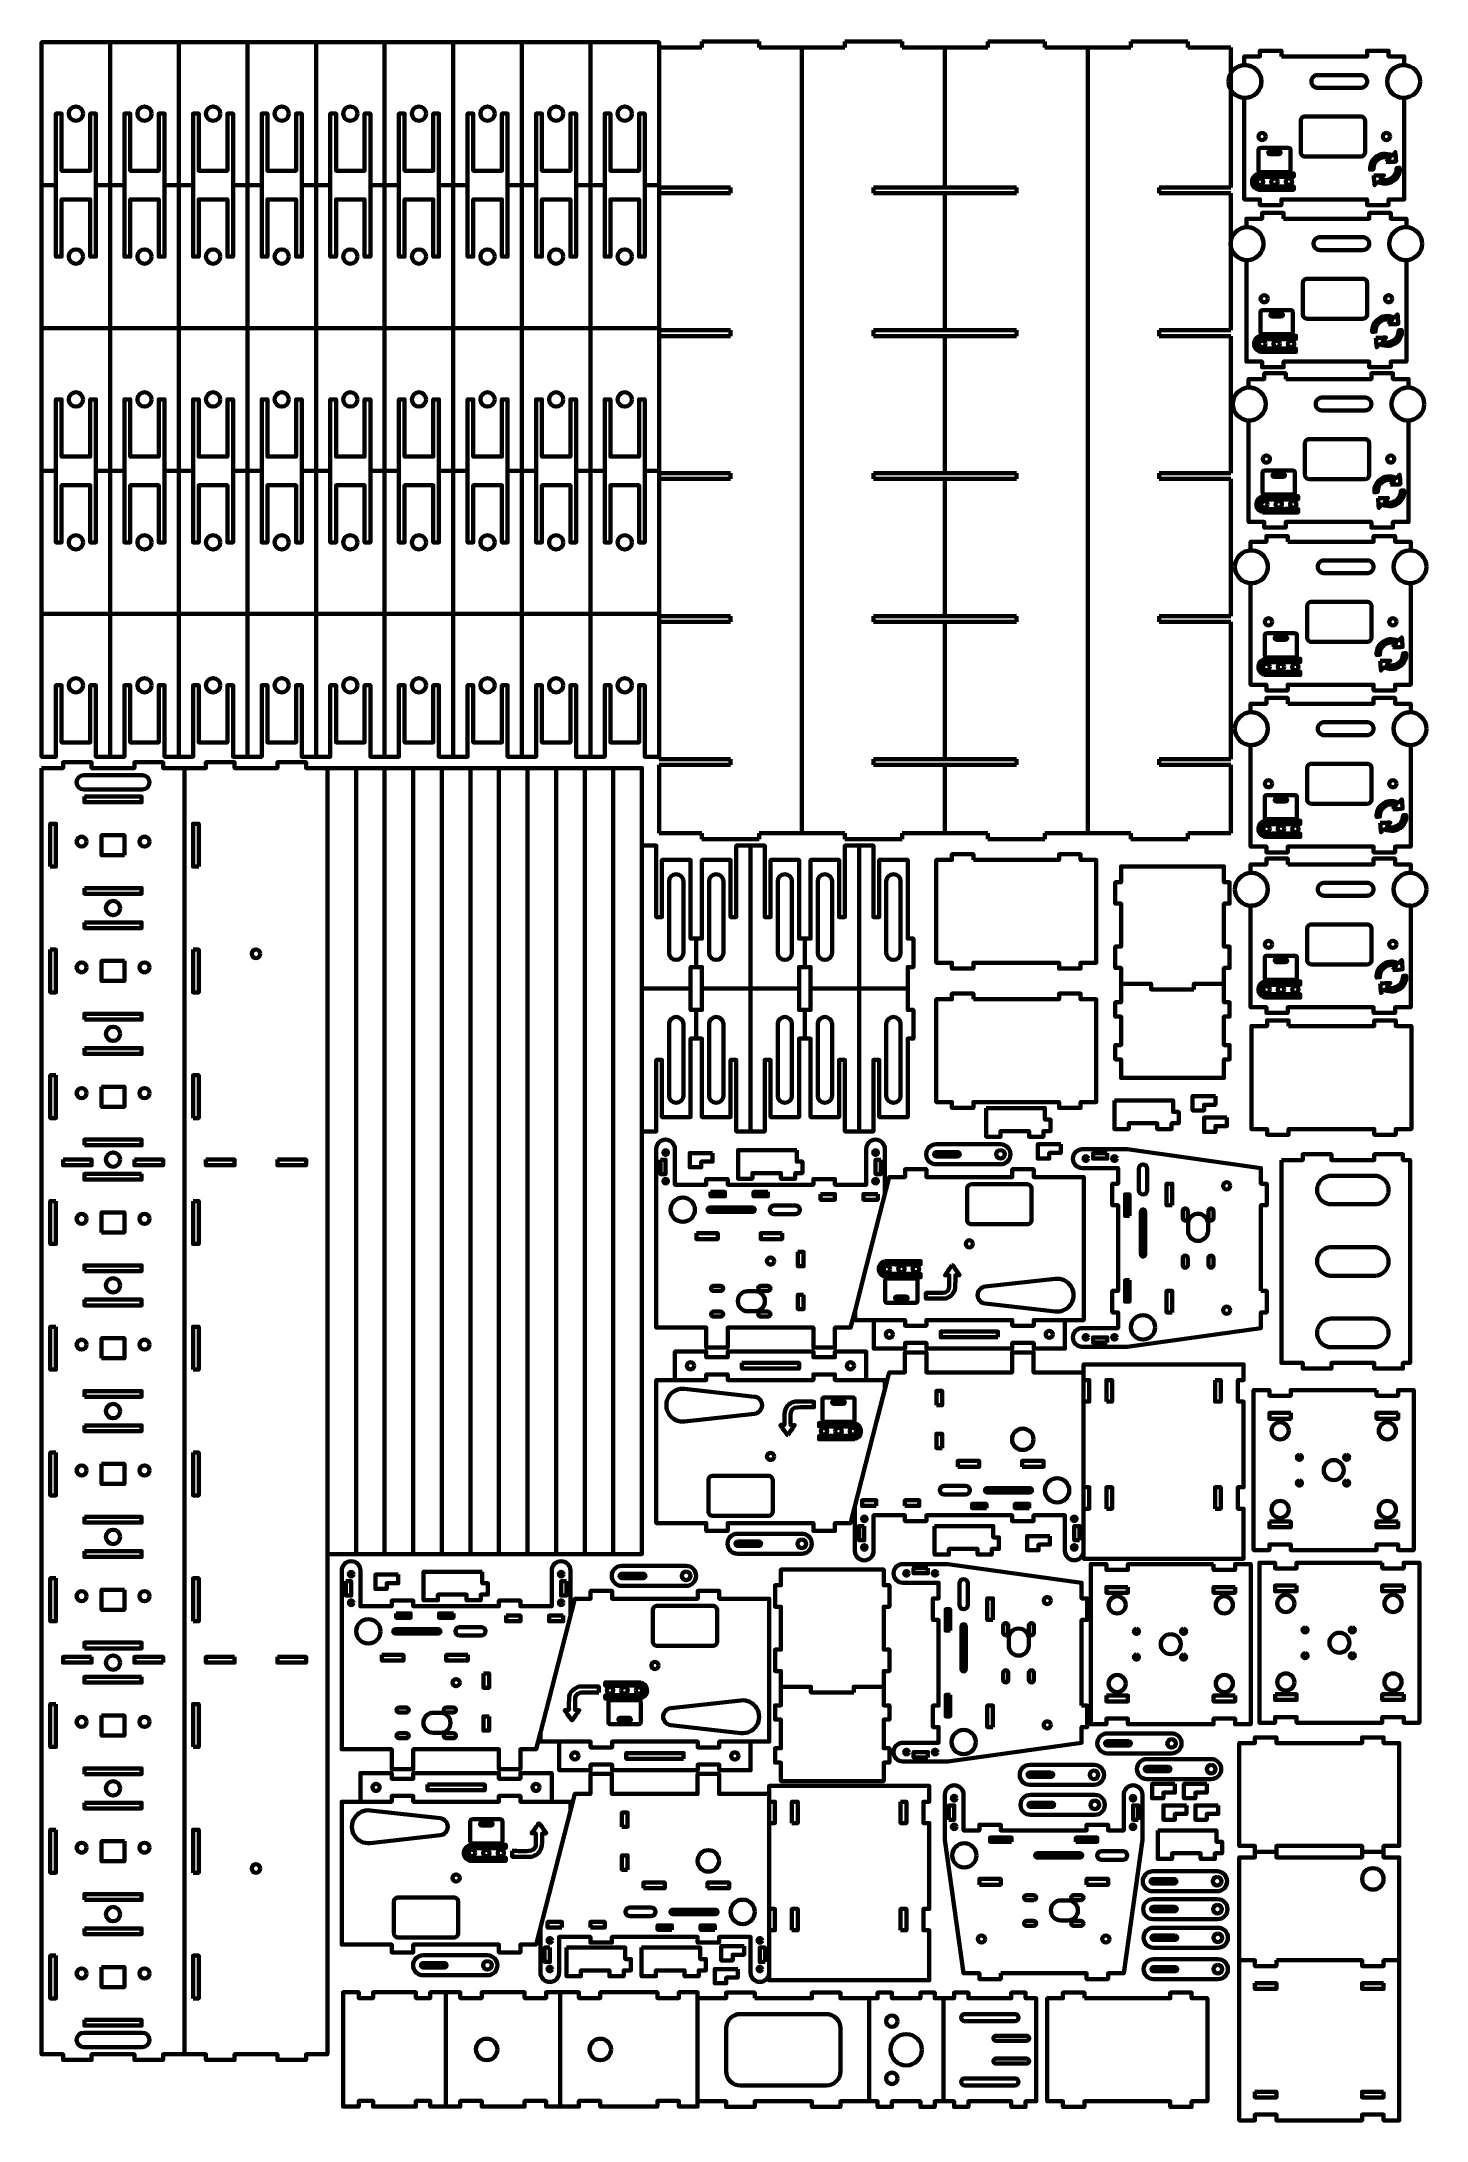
# Model space of a CAD drawing. Header units: millimetres. Extents: x -979 to -10, y -1484 to -29.
import ezdxf

# ---------------------------------------------------------------- set-up
doc = ezdxf.new("R2010")
doc.units = ezdxf.units.MM
doc.linetypes.add('K5LT_BASIC', pattern=[0])

# ---------------------------------------------------------------- blocks, each defined once
blk = doc.blocks.new('U0')
at = {"color": 150, "linetype": 'K5LT_BASIC', "lineweight": 60, "true_color": 0x0080ff}
blk.add_lwpolyline([(-739, -229.8), (-787, -229.8), (-787, -329.8), (-777, -329.8), (-777, -279.8), (-773, -279.8), (-773, -319.8), (-753, -319.8), (-753, -279.8), (-749, -279.8), (-749, -329.8), (-739, -329.8)], close=True, dxfattribs=at)
blk.add_lwpolyline([(-758, -279.8, 1), (-768, -279.8, 1)], format="xyb", close=True, dxfattribs=at)
blk = doc.blocks.new('U1')
at = {"color": 150, "linetype": 'K5LT_BASIC', "lineweight": 60, "true_color": 0x0080ff}
blk.add_lwpolyline([(-787, -229.8), (-787, -129.8), (-777, -129.8), (-777, -179.8), (-773, -179.8), (-773, -139.8), (-753, -139.8), (-753, -179.8), (-749, -179.8), (-749, -129.8), (-739, -129.8), (-739, -229.8)], dxfattribs=at)
blk.add_lwpolyline([(-758, -179.8, 1), (-768, -179.8, 1)], format="xyb", close=True, dxfattribs=at)
blk = doc.blocks.new('U2')
at = {"color": 150, "linetype": 'K5LT_BASIC', "lineweight": 60, "true_color": 0x0080ff}
blk.add_lwpolyline([(-739, -229.8), (-691, -229.8), (-691, -329.8), (-701, -329.8), (-701, -279.8), (-705, -279.8), (-705, -319.8), (-725, -319.8), (-725, -279.8), (-729, -279.8), (-729, -329.8), (-739, -329.8)], dxfattribs=at)
blk.add_lwpolyline([(-710, -279.8, 1), (-720, -279.8, 1)], format="xyb", close=True, dxfattribs=at)
blk = doc.blocks.new('U3')
at = {"color": 150, "linetype": 'K5LT_BASIC', "lineweight": 60, "true_color": 0x0080ff}
blk.add_lwpolyline([(-691, -229.8), (-691, -129.8), (-701, -129.8), (-701, -179.8), (-705, -179.8), (-705, -139.8), (-725, -139.8), (-725, -179.8), (-729, -179.8), (-729, -129.8), (-739, -129.8)], dxfattribs=at)
blk.add_lwpolyline([(-710, -179.8, 1), (-720, -179.8, 1)], format="xyb", close=True, dxfattribs=at)
blk = doc.blocks.new('U4')
at = {"color": 150, "linetype": 'K5LT_BASIC', "lineweight": 60, "true_color": 0x0080ff}
blk.add_lwpolyline([(-787, -329.8), (-797, -329.8), (-797, -279.8), (-801, -279.8), (-801, -319.8), (-821, -319.8), (-821, -279.8), (-825, -279.8), (-825, -329.8), (-835, -329.8), (-835, -229.8), (-787, -229.8)], dxfattribs=at)
blk.add_lwpolyline([(-806, -279.8, 1), (-816, -279.8, 1)], format="xyb", close=True, dxfattribs=at)
blk = doc.blocks.new('U5')
at = {"color": 150, "linetype": 'K5LT_BASIC', "lineweight": 60, "true_color": 0x0080ff}
blk.add_lwpolyline([(-787, -129.8), (-797, -129.8), (-797, -179.8), (-801, -179.8), (-801, -139.8), (-821, -139.8), (-821, -179.8), (-825, -179.8), (-825, -129.8), (-835, -129.8), (-835, -229.8)], dxfattribs=at)
blk.add_lwpolyline([(-806, -179.8, 1), (-816, -179.8, 1)], format="xyb", close=True, dxfattribs=at)
blk = doc.blocks.new('U6')
at = {"color": 150, "linetype": 'K5LT_BASIC', "lineweight": 60, "true_color": 0x0080ff}
for points in [[(-739, -329.8), (-739, -429.8), (-787, -429.8), (-787, -329.8)], [(-777, -329.8), (-777, -379.8), (-773, -379.8), (-773, -339.8), (-753, -339.8), (-753, -379.8), (-749, -379.8), (-749, -329.8)]]:
    blk.add_lwpolyline(points, dxfattribs=at)
blk.add_lwpolyline([(-758, -379.8, 1), (-768, -379.8, 1)], format="xyb", close=True, dxfattribs=at)
blk = doc.blocks.new('U7')
at = {"color": 150, "linetype": 'K5LT_BASIC', "lineweight": 60, "true_color": 0x0080ff}
blk.add_lwpolyline([(-787, -429.8), (-787, -529.8), (-777, -529.8), (-777, -479.8), (-773, -479.8), (-773, -519.8), (-753, -519.8), (-753, -479.8), (-749, -479.8), (-749, -529.8), (-739, -529.8), (-739, -429.8)], dxfattribs=at)
blk.add_lwpolyline([(-758, -479.8, 1), (-768, -479.8, 1)], format="xyb", close=True, dxfattribs=at)
blk = doc.blocks.new('U8')
at = {"color": 150, "linetype": 'K5LT_BASIC', "lineweight": 60, "true_color": 0x0080ff}
for points in [[(-739, -429.8), (-691, -429.8), (-691, -329.8)], [(-701, -329.8), (-701, -379.8), (-705, -379.8), (-705, -339.8), (-725, -339.8), (-725, -379.8), (-729, -379.8), (-729, -329.8)]]:
    blk.add_lwpolyline(points, dxfattribs=at)
blk.add_lwpolyline([(-710, -379.8, 1), (-720, -379.8, 1)], format="xyb", close=True, dxfattribs=at)
blk = doc.blocks.new('U9')
at = {"color": 150, "linetype": 'K5LT_BASIC', "lineweight": 60, "true_color": 0x0080ff}
blk.add_lwpolyline([(-691, -429.8), (-691, -529.8), (-701, -529.8), (-701, -479.8), (-705, -479.8), (-705, -519.8), (-725, -519.8), (-725, -479.8), (-729, -479.8), (-729, -529.8), (-739, -529.8)], dxfattribs=at)
blk.add_lwpolyline([(-710, -479.8, 1), (-720, -479.8, 1)], format="xyb", close=True, dxfattribs=at)
blk = doc.blocks.new('U10')
at = {"color": 150, "linetype": 'K5LT_BASIC', "lineweight": 60, "true_color": 0x0080ff}
for points in [[(-835, -329.8), (-835, -429.8), (-787, -429.8)], [(-797, -329.8), (-797, -379.8), (-801, -379.8), (-801, -339.8), (-821, -339.8), (-821, -379.8), (-825, -379.8), (-825, -329.8)]]:
    blk.add_lwpolyline(points, dxfattribs=at)
blk.add_lwpolyline([(-806, -379.8, 1), (-816, -379.8, 1)], format="xyb", close=True, dxfattribs=at)
blk = doc.blocks.new('U11')
at = {"color": 150, "linetype": 'K5LT_BASIC', "lineweight": 60, "true_color": 0x0080ff}
blk.add_lwpolyline([(-787, -529.8), (-797, -529.8), (-797, -479.8), (-801, -479.8), (-801, -519.8), (-821, -519.8), (-821, -479.8), (-825, -479.8), (-825, -529.8), (-835, -529.8), (-835, -429.8)], dxfattribs=at)
blk.add_lwpolyline([(-806, -479.8, 1), (-816, -479.8, 1)], format="xyb", close=True, dxfattribs=at)
blk = doc.blocks.new('U12')
at = {"color": 150, "linetype": 'K5LT_BASIC', "lineweight": 60, "true_color": 0x0080ff}
blk.add_lwpolyline([(-643, -229.8), (-595, -229.8), (-595, -329.8), (-605, -329.8), (-605, -279.8), (-609, -279.8), (-609, -319.8), (-629, -319.8), (-629, -279.8), (-633, -279.8), (-633, -329.8), (-643, -329.8)], close=True, dxfattribs=at)
blk.add_lwpolyline([(-614, -279.8, 1), (-624, -279.8, 1)], format="xyb", close=True, dxfattribs=at)
blk = doc.blocks.new('U13')
at = {"color": 150, "linetype": 'K5LT_BASIC', "lineweight": 60, "true_color": 0x0080ff}
blk.add_lwpolyline([(-595, -229.8), (-595, -129.8), (-605, -129.8), (-605, -179.8), (-609, -179.8), (-609, -139.8), (-629, -139.8), (-629, -179.8), (-633, -179.8), (-633, -129.8), (-643, -129.8), (-643, -229.8)], dxfattribs=at)
blk.add_lwpolyline([(-614, -179.8, 1), (-624, -179.8, 1)], format="xyb", close=True, dxfattribs=at)
blk = doc.blocks.new('U14')
at = {"color": 150, "linetype": 'K5LT_BASIC', "lineweight": 60, "true_color": 0x0080ff}
for points in [[(-643, -229.8), (-691, -229.8)], [(-691, -329.8), (-681, -329.8), (-681, -279.8), (-677, -279.8), (-677, -319.8), (-657, -319.8), (-657, -279.8), (-653, -279.8), (-653, -329.8), (-643, -329.8)]]:
    blk.add_lwpolyline(points, dxfattribs=at)
blk.add_lwpolyline([(-662, -279.8, 1), (-672, -279.8, 1)], format="xyb", close=True, dxfattribs=at)
blk = doc.blocks.new('U15')
at = {"color": 150, "linetype": 'K5LT_BASIC', "lineweight": 60, "true_color": 0x0080ff}
blk.add_lwpolyline([(-691, -129.8), (-681, -129.8), (-681, -179.8), (-677, -179.8), (-677, -139.8), (-657, -139.8), (-657, -179.8), (-653, -179.8), (-653, -129.8), (-643, -129.8)], dxfattribs=at)
blk.add_lwpolyline([(-662, -179.8, 1), (-672, -179.8, 1)], format="xyb", close=True, dxfattribs=at)
blk = doc.blocks.new('U16')
at = {"color": 150, "linetype": 'K5LT_BASIC', "lineweight": 60, "true_color": 0x0080ff}
blk.add_lwpolyline([(-595, -329.8), (-585, -329.8), (-585, -279.8), (-581, -279.8), (-581, -319.8), (-561, -319.8), (-561, -279.8), (-557, -279.8), (-557, -329.8), (-547, -329.8), (-547, -229.8), (-595, -229.8)], dxfattribs=at)
blk.add_lwpolyline([(-566, -279.8, 1), (-576, -279.8, 1)], format="xyb", close=True, dxfattribs=at)
blk = doc.blocks.new('U17')
at = {"color": 150, "linetype": 'K5LT_BASIC', "lineweight": 60, "true_color": 0x0080ff}
blk.add_lwpolyline([(-595, -129.8), (-585, -129.8), (-585, -179.8), (-581, -179.8), (-581, -139.8), (-561, -139.8), (-561, -179.8), (-557, -179.8), (-557, -129.8), (-547, -129.8), (-547, -229.8)], dxfattribs=at)
blk.add_lwpolyline([(-566, -179.8, 1), (-576, -179.8, 1)], format="xyb", close=True, dxfattribs=at)
blk = doc.blocks.new('U18')
at = {"color": 150, "linetype": 'K5LT_BASIC', "lineweight": 60, "true_color": 0x0080ff}
for points in [[(-643, -329.8), (-643, -429.8), (-595, -429.8), (-595, -329.8)], [(-605, -329.8), (-605, -379.8), (-609, -379.8), (-609, -339.8), (-629, -339.8), (-629, -379.8), (-633, -379.8), (-633, -329.8)]]:
    blk.add_lwpolyline(points, dxfattribs=at)
blk.add_lwpolyline([(-614, -379.8, 1), (-624, -379.8, 1)], format="xyb", close=True, dxfattribs=at)
blk = doc.blocks.new('U19')
at = {"color": 150, "linetype": 'K5LT_BASIC', "lineweight": 60, "true_color": 0x0080ff}
blk.add_lwpolyline([(-595, -429.8), (-595, -529.8), (-605, -529.8), (-605, -479.8), (-609, -479.8), (-609, -519.8), (-629, -519.8), (-629, -479.8), (-633, -479.8), (-633, -529.8), (-643, -529.8), (-643, -429.8)], dxfattribs=at)
blk.add_lwpolyline([(-614, -479.8, 1), (-624, -479.8, 1)], format="xyb", close=True, dxfattribs=at)
blk = doc.blocks.new('U20')
at = {"color": 150, "linetype": 'K5LT_BASIC', "lineweight": 60, "true_color": 0x0080ff}
for points in [[(-681, -329.8), (-681, -379.8), (-677, -379.8), (-677, -339.8), (-657, -339.8), (-657, -379.8), (-653, -379.8), (-653, -329.8)], [(-643, -429.8), (-691, -429.8)]]:
    blk.add_lwpolyline(points, dxfattribs=at)
blk.add_lwpolyline([(-662, -379.8, 1), (-672, -379.8, 1)], format="xyb", close=True, dxfattribs=at)
blk = doc.blocks.new('U21')
at = {"color": 150, "linetype": 'K5LT_BASIC', "lineweight": 60, "true_color": 0x0080ff}
blk.add_lwpolyline([(-691, -529.8), (-681, -529.8), (-681, -479.8), (-677, -479.8), (-677, -519.8), (-657, -519.8), (-657, -479.8), (-653, -479.8), (-653, -529.8), (-643, -529.8)], dxfattribs=at)
blk.add_lwpolyline([(-662, -479.8, 1), (-672, -479.8, 1)], format="xyb", close=True, dxfattribs=at)
blk = doc.blocks.new('U22')
at = {"color": 150, "linetype": 'K5LT_BASIC', "lineweight": 60, "true_color": 0x0080ff}
for points in [[(-547, -329.8), (-547, -429.8), (-595, -429.8)], [(-585, -329.8), (-585, -379.8), (-581, -379.8), (-581, -339.8), (-561, -339.8), (-561, -379.8), (-557, -379.8), (-557, -329.8)]]:
    blk.add_lwpolyline(points, dxfattribs=at)
blk.add_lwpolyline([(-566, -379.8, 1), (-576, -379.8, 1)], format="xyb", close=True, dxfattribs=at)
blk = doc.blocks.new('U23')
at = {"color": 150, "linetype": 'K5LT_BASIC', "lineweight": 60, "true_color": 0x0080ff}
blk.add_lwpolyline([(-595, -529.8), (-585, -529.8), (-585, -479.8), (-581, -479.8), (-581, -519.8), (-561, -519.8), (-561, -479.8), (-557, -479.8), (-557, -529.8), (-547, -529.8), (-547, -429.8)], dxfattribs=at)
blk.add_lwpolyline([(-566, -479.8, 1), (-576, -479.8, 1)], format="xyb", close=True, dxfattribs=at)
blk = doc.blocks.new('U24')
at = {"color": 150, "linetype": 'K5LT_BASIC', "lineweight": 60, "true_color": 0x0080ff}
blk.add_lwpolyline([(-931, -229.8), (-883, -229.8), (-883, -329.8), (-893, -329.8), (-893, -279.8), (-897, -279.8), (-897, -319.8), (-917, -319.8), (-917, -279.8), (-921, -279.8), (-921, -329.8), (-931, -329.8)], close=True, dxfattribs=at)
blk.add_lwpolyline([(-902, -279.8, 1), (-912, -279.8, 1)], format="xyb", close=True, dxfattribs=at)
blk = doc.blocks.new('U25')
at = {"color": 150, "linetype": 'K5LT_BASIC', "lineweight": 60, "true_color": 0x0080ff}
blk.add_lwpolyline([(-883, -229.8), (-883, -129.8), (-893, -129.8), (-893, -179.8), (-897, -179.8), (-897, -139.8), (-917, -139.8), (-917, -179.8), (-921, -179.8), (-921, -129.8), (-931, -129.8), (-931, -229.8)], dxfattribs=at)
blk.add_lwpolyline([(-902, -179.8, 1), (-912, -179.8, 1)], format="xyb", close=True, dxfattribs=at)
blk = doc.blocks.new('U26')
at = {"color": 150, "linetype": 'K5LT_BASIC', "lineweight": 60, "true_color": 0x0080ff}
blk.add_lwpolyline([(-931, -229.8), (-979, -229.8), (-979, -329.8), (-969, -329.8), (-969, -279.8), (-965, -279.8), (-965, -319.8), (-945, -319.8), (-945, -279.8), (-941, -279.8), (-941, -329.8), (-931, -329.8)], dxfattribs=at)
blk.add_lwpolyline([(-950, -279.8, 1), (-960, -279.8, 1)], format="xyb", close=True, dxfattribs=at)
blk = doc.blocks.new('U27')
at = {"color": 150, "linetype": 'K5LT_BASIC', "lineweight": 60, "true_color": 0x0080ff}
blk.add_lwpolyline([(-979, -229.8), (-979, -129.8), (-969, -129.8), (-969, -179.8), (-965, -179.8), (-965, -139.8), (-945, -139.8), (-945, -179.8), (-941, -179.8), (-941, -129.8), (-931, -129.8)], dxfattribs=at)
blk.add_lwpolyline([(-950, -179.8, 1), (-960, -179.8, 1)], format="xyb", close=True, dxfattribs=at)
blk = doc.blocks.new('U28')
at = {"color": 150, "linetype": 'K5LT_BASIC', "lineweight": 60, "true_color": 0x0080ff}
for points in [[(-835, -229.8), (-883, -229.8)], [(-883, -329.8), (-873, -329.8), (-873, -279.8), (-869, -279.8), (-869, -319.8), (-849, -319.8), (-849, -279.8), (-845, -279.8), (-845, -329.8), (-835, -329.8)]]:
    blk.add_lwpolyline(points, dxfattribs=at)
blk.add_lwpolyline([(-854, -279.8, 1), (-864, -279.8, 1)], format="xyb", close=True, dxfattribs=at)
blk = doc.blocks.new('U29')
at = {"color": 150, "linetype": 'K5LT_BASIC', "lineweight": 60, "true_color": 0x0080ff}
blk.add_lwpolyline([(-883, -129.8), (-873, -129.8), (-873, -179.8), (-869, -179.8), (-869, -139.8), (-849, -139.8), (-849, -179.8), (-845, -179.8), (-845, -129.8), (-835, -129.8)], dxfattribs=at)
blk.add_lwpolyline([(-854, -179.8, 1), (-864, -179.8, 1)], format="xyb", close=True, dxfattribs=at)
blk = doc.blocks.new('U30')
at = {"color": 150, "linetype": 'K5LT_BASIC', "lineweight": 60, "true_color": 0x0080ff}
for points in [[(-931, -329.8), (-931, -429.8), (-883, -429.8), (-883, -329.8)], [(-893, -329.8), (-893, -379.8), (-897, -379.8), (-897, -339.8), (-917, -339.8), (-917, -379.8), (-921, -379.8), (-921, -329.8)]]:
    blk.add_lwpolyline(points, dxfattribs=at)
blk.add_lwpolyline([(-902, -379.8, 1), (-912, -379.8, 1)], format="xyb", close=True, dxfattribs=at)
blk = doc.blocks.new('U31')
at = {"color": 150, "linetype": 'K5LT_BASIC', "lineweight": 60, "true_color": 0x0080ff}
blk.add_lwpolyline([(-883, -429.8), (-883, -529.8), (-893, -529.8), (-893, -479.8), (-897, -479.8), (-897, -519.8), (-917, -519.8), (-917, -479.8), (-921, -479.8), (-921, -529.8), (-931, -529.8), (-931, -429.8)], dxfattribs=at)
blk.add_lwpolyline([(-902, -479.8, 1), (-912, -479.8, 1)], format="xyb", close=True, dxfattribs=at)
blk = doc.blocks.new('U32')
at = {"color": 150, "linetype": 'K5LT_BASIC', "lineweight": 60, "true_color": 0x0080ff}
for points in [[(-931, -429.8), (-979, -429.8), (-979, -329.8)], [(-969, -329.8), (-969, -379.8), (-965, -379.8), (-965, -339.8), (-945, -339.8), (-945, -379.8), (-941, -379.8), (-941, -329.8)]]:
    blk.add_lwpolyline(points, dxfattribs=at)
blk.add_lwpolyline([(-950, -379.8, 1), (-960, -379.8, 1)], format="xyb", close=True, dxfattribs=at)
blk = doc.blocks.new('U33')
at = {"color": 150, "linetype": 'K5LT_BASIC', "lineweight": 60, "true_color": 0x0080ff}
blk.add_lwpolyline([(-979, -429.8), (-979, -529.8), (-969, -529.8), (-969, -479.8), (-965, -479.8), (-965, -519.8), (-945, -519.8), (-945, -479.8), (-941, -479.8), (-941, -529.8), (-931, -529.8)], dxfattribs=at)
blk.add_lwpolyline([(-950, -479.8, 1), (-960, -479.8, 1)], format="xyb", close=True, dxfattribs=at)
blk = doc.blocks.new('U34')
at = {"color": 150, "linetype": 'K5LT_BASIC', "lineweight": 60, "true_color": 0x0080ff}
for points in [[(-873, -329.8), (-873, -379.8), (-869, -379.8), (-869, -339.8), (-849, -339.8), (-849, -379.8), (-845, -379.8), (-845, -329.8)], [(-835, -429.8), (-883, -429.8)]]:
    blk.add_lwpolyline(points, dxfattribs=at)
blk.add_lwpolyline([(-854, -379.8, 1), (-864, -379.8, 1)], format="xyb", close=True, dxfattribs=at)
blk = doc.blocks.new('U35')
at = {"color": 150, "linetype": 'K5LT_BASIC', "lineweight": 60, "true_color": 0x0080ff}
blk.add_lwpolyline([(-883, -529.8), (-873, -529.8), (-873, -479.8), (-869, -479.8), (-869, -519.8), (-849, -519.8), (-849, -479.8), (-845, -479.8), (-845, -529.8), (-835, -529.8)], dxfattribs=at)
blk.add_lwpolyline([(-854, -479.8, 1), (-864, -479.8, 1)], format="xyb", close=True, dxfattribs=at)
blk = doc.blocks.new('U36')
at = {"color": 150, "linetype": 'K5LT_BASIC', "lineweight": 60, "true_color": 0x0080ff}
for points in [[(-739, -129.8), (-739, -29.8), (-787, -29.8), (-787, -129.8)], [(-777, -129.8), (-777, -79.8), (-773, -79.8), (-773, -119.8), (-753, -119.8), (-753, -79.8), (-749, -79.8), (-749, -129.8)]]:
    blk.add_lwpolyline(points, dxfattribs=at)
blk.add_lwpolyline([(-758, -79.8, 1), (-768, -79.8, 1)], format="xyb", close=True, dxfattribs=at)
blk = doc.blocks.new('U37')
at = {"color": 150, "linetype": 'K5LT_BASIC', "lineweight": 60, "true_color": 0x0080ff}
for points in [[(-739, -29.8), (-691, -29.8), (-691, -129.8)], [(-701, -129.8), (-701, -79.8), (-705, -79.8), (-705, -119.8), (-725, -119.8), (-725, -79.8), (-729, -79.8), (-729, -129.8)]]:
    blk.add_lwpolyline(points, dxfattribs=at)
blk.add_lwpolyline([(-710, -79.8, 1), (-720, -79.8, 1)], format="xyb", close=True, dxfattribs=at)
blk = doc.blocks.new('U38')
at = {"color": 150, "linetype": 'K5LT_BASIC', "lineweight": 60, "true_color": 0x0080ff}
for points in [[(-835, -129.8), (-835, -29.8), (-787, -29.8)], [(-797, -129.8), (-797, -79.8), (-801, -79.8), (-801, -119.8), (-821, -119.8), (-821, -79.8), (-825, -79.8), (-825, -129.8)]]:
    blk.add_lwpolyline(points, dxfattribs=at)
blk.add_lwpolyline([(-806, -79.8, 1), (-816, -79.8, 1)], format="xyb", close=True, dxfattribs=at)
blk = doc.blocks.new('U39')
at = {"color": 150, "linetype": 'K5LT_BASIC', "lineweight": 60, "true_color": 0x0080ff}
for points in [[(-643, -129.8), (-643, -29.8), (-595, -29.8), (-595, -129.8)], [(-605, -129.8), (-605, -79.8), (-609, -79.8), (-609, -119.8), (-629, -119.8), (-629, -79.8), (-633, -79.8), (-633, -129.8)]]:
    blk.add_lwpolyline(points, dxfattribs=at)
blk.add_lwpolyline([(-614, -79.8, 1), (-624, -79.8, 1)], format="xyb", close=True, dxfattribs=at)
blk = doc.blocks.new('U40')
at = {"color": 150, "linetype": 'K5LT_BASIC', "lineweight": 60, "true_color": 0x0080ff}
for points in [[(-643, -29.8), (-691, -29.8)], [(-681, -129.8), (-681, -79.8), (-677, -79.8), (-677, -119.8), (-657, -119.8), (-657, -79.8), (-653, -79.8), (-653, -129.8)]]:
    blk.add_lwpolyline(points, dxfattribs=at)
blk.add_lwpolyline([(-662, -79.8, 1), (-672, -79.8, 1)], format="xyb", close=True, dxfattribs=at)
blk = doc.blocks.new('U41')
at = {"color": 150, "linetype": 'K5LT_BASIC', "lineweight": 60, "true_color": 0x0080ff}
for points in [[(-547, -129.8), (-547, -29.8), (-595, -29.8)], [(-585, -129.8), (-585, -79.8), (-581, -79.8), (-581, -119.8), (-561, -119.8), (-561, -79.8), (-557, -79.8), (-557, -129.8)]]:
    blk.add_lwpolyline(points, dxfattribs=at)
blk.add_lwpolyline([(-566, -79.8, 1), (-576, -79.8, 1)], format="xyb", close=True, dxfattribs=at)
blk = doc.blocks.new('U42')
at = {"color": 150, "linetype": 'K5LT_BASIC', "lineweight": 60, "true_color": 0x0080ff}
for points in [[(-931, -129.8), (-931, -29.8), (-883, -29.8), (-883, -129.8)], [(-893, -129.8), (-893, -79.8), (-897, -79.8), (-897, -119.8), (-917, -119.8), (-917, -79.8), (-921, -79.8), (-921, -129.8)]]:
    blk.add_lwpolyline(points, dxfattribs=at)
blk.add_lwpolyline([(-902, -79.8, 1), (-912, -79.8, 1)], format="xyb", close=True, dxfattribs=at)
blk = doc.blocks.new('U43')
at = {"color": 150, "linetype": 'K5LT_BASIC', "lineweight": 60, "true_color": 0x0080ff}
for points in [[(-931, -29.8), (-979, -29.8), (-979, -129.8)], [(-969, -129.8), (-969, -79.8), (-965, -79.8), (-965, -119.8), (-945, -119.8), (-945, -79.8), (-941, -79.8), (-941, -129.8)]]:
    blk.add_lwpolyline(points, dxfattribs=at)
blk.add_lwpolyline([(-950, -79.8, 1), (-960, -79.8, 1)], format="xyb", close=True, dxfattribs=at)
blk = doc.blocks.new('U44')
at = {"color": 150, "linetype": 'K5LT_BASIC', "lineweight": 60, "true_color": 0x0080ff}
for points in [[(-835, -29.8), (-883, -29.8)], [(-873, -129.8), (-873, -79.8), (-869, -79.8), (-869, -119.8), (-849, -119.8), (-849, -79.8), (-845, -79.8), (-845, -129.8)]]:
    blk.add_lwpolyline(points, dxfattribs=at)
blk.add_lwpolyline([(-854, -79.8, 1), (-864, -79.8, 1)], format="xyb", close=True, dxfattribs=at)
blk = doc.blocks.new('U45')
at = {"color": 150, "linetype": 'K5LT_BASIC', "lineweight": 60, "true_color": 0x0080ff}
for points in [[(-979, -537.7), (-964, -537.7), (-964, -533.7), (-944, -533.7), (-944, -537.7), (-914, -537.7), (-914, -533.7), (-894, -533.7), (-894, -537.7), (-879, -537.7), (-879, -1437.7), (-894, -1437.7), (-894, -1441.7), (-914, -1441.7), (-914, -1437.7), (-944, -1437.7), (-944, -1441.7), (-964, -1441.7), (-964, -1437.7), (-979, -1437.7)], [(-949, -557.7), (-909, -557.7), (-909, -561.7), (-949, -561.7)], [(-973, -606.7), (-969, -606.7), (-969, -576.7), (-973, -576.7)], [(-921, -598.7), (-921, -584.7), (-937, -584.7), (-937, -598.7)], [(-949, -621.7), (-909, -621.7), (-909, -625.7), (-949, -625.7)], [(-949, -645.7), (-909, -645.7), (-909, -649.7), (-949, -649.7)], [(-973, -664.7), (-973, -694.7), (-969, -694.7), (-969, -664.7)], [(-921, -672.7), (-937, -672.7), (-937, -686.7), (-921, -686.7)], [(-949, -713.7), (-909, -713.7), (-909, -709.7), (-949, -709.7)], [(-949, -733.7), (-909, -733.7), (-909, -737.7), (-949, -737.7)], [(-969, -752.7), (-969, -782.7), (-973, -782.7), (-973, -752.7)], [(-937, -760.7), (-921, -760.7), (-921, -774.7), (-937, -774.7)], [(-949, -801.7), (-909, -801.7), (-909, -797.7), (-949, -797.7)], [(-964, -811.7), (-944, -811.7), (-944, -815.7), (-964, -815.7)], [(-914, -811.7), (-894, -811.7), (-894, -815.7), (-914, -815.7)], [(-909, -821.7), (-949, -821.7), (-949, -825.7), (-909, -825.7)], [(-969, -840.7), (-969, -870.7), (-973, -870.7), (-973, -840.7)], [(-937, -862.7), (-937, -848.7), (-921, -848.7), (-921, -862.7)], [(-949, -889.7), (-909, -889.7), (-909, -885.7), (-949, -885.7)], [(-949, -909.7), (-909, -909.7), (-909, -913.7), (-949, -913.7)], [(-969, -928.7), (-969, -958.7), (-973, -958.7), (-973, -928.7)], [(-937, -950.7), (-937, -936.7), (-921, -936.7), (-921, -950.7)], [(-949, -977.7), (-909, -977.7), (-909, -973.7), (-949, -973.7)], [(-949, -997.7), (-909, -997.7), (-909, -1001.7), (-949, -1001.7)], [(-969, -1016.7), (-969, -1046.7), (-973, -1046.7), (-973, -1016.7)], [(-937, -1024.7), (-937, -1038.7), (-921, -1038.7), (-921, -1024.7)], [(-949, -1061.7), (-909, -1061.7), (-909, -1065.7), (-949, -1065.7)], [(-949, -1085.7), (-909, -1085.7), (-909, -1089.7), (-949, -1089.7)], [(-969, -1104.7), (-969, -1134.7), (-973, -1134.7), (-973, -1104.7)], [(-921, -1112.7), (-937, -1112.7), (-937, -1126.7), (-921, -1126.7)], [(-944, -1159.7), (-964, -1159.7), (-964, -1163.7), (-944, -1163.7)], [(-949, -1153.7), (-909, -1153.7), (-909, -1149.7), (-949, -1149.7)], [(-894, -1163.7), (-914, -1163.7), (-914, -1159.7), (-894, -1159.7)], [(-909, -1173.7), (-949, -1173.7), (-949, -1177.7), (-909, -1177.7)], [(-969, -1192.7), (-969, -1222.7), (-973, -1222.7), (-973, -1192.7)], [(-937, -1200.7), (-921, -1200.7), (-921, -1214.7), (-937, -1214.7)], [(-949, -1241.7), (-909, -1241.7), (-909, -1237.7), (-949, -1237.7)], [(-949, -1261.7), (-909, -1261.7), (-909, -1265.7), (-949, -1265.7)], [(-969, -1280.7), (-969, -1310.7), (-973, -1310.7), (-973, -1280.7)], [(-921, -1288.7), (-937, -1288.7), (-937, -1302.7), (-921, -1302.7)], [(-949, -1329.7), (-909, -1329.7), (-909, -1325.7), (-949, -1325.7)], [(-949, -1349.7), (-909, -1349.7), (-909, -1353.7), (-949, -1353.7)], [(-969, -1368.7), (-969, -1398.7), (-973, -1398.7), (-973, -1368.7)], [(-937, -1376.7), (-921, -1376.7), (-921, -1390.7), (-937, -1390.7)], [(-949, -1413.7), (-909, -1413.7), (-909, -1417.7), (-949, -1417.7)]]:
    blk.add_lwpolyline(points, close=True, dxfattribs=at)
for points in [[(-949.5, -542.7), (-908.5, -542.7, -1), (-908.5, -552.7), (-949.5, -552.7, -1)], [(-947.5, -589.2, 1), (-954.5, -589.2, 1)], [(-903.5, -589.2, 1), (-910.5, -589.2, 1)], [(-924, -635.7, 1), (-934, -635.7, 1)], [(-947.5, -677.2, 1), (-954.5, -677.2, 1)], [(-903.5, -677.2, 1), (-910.5, -677.2, 1)], [(-924, -723.7, 1), (-934, -723.7, 1)], [(-947.5, -765.2, 1), (-954.5, -765.2, 1)], [(-903.5, -765.2, 1), (-910.5, -765.2, 1)], [(-924, -811.7, 1), (-934, -811.7, 1)], [(-947.5, -853.2, 1), (-954.5, -853.2, 1)], [(-903.5, -853.2, 1), (-910.5, -853.2, 1)], [(-924, -899.7, 1), (-934, -899.7, 1)], [(-947.5, -941.2, 1), (-954.5, -941.2, 1)], [(-903.5, -941.2, 1), (-910.5, -941.2, 1)], [(-924, -987.7, 1), (-934, -987.7, 1)], [(-947.5, -1029.2, 1), (-954.5, -1029.2, 1)], [(-903.5, -1029.2, 1), (-910.5, -1029.2, 1)], [(-924, -1075.7, 1), (-934, -1075.7, 1)], [(-947.5, -1117.2, 1), (-954.5, -1117.2, 1)], [(-903.5, -1117.2, 1), (-910.5, -1117.2, 1)], [(-924, -1163.7, 1), (-934, -1163.7, 1)], [(-947.5, -1205.2, 1), (-954.5, -1205.2, 1)], [(-903.5, -1205.2, 1), (-910.5, -1205.2, 1)], [(-924, -1251.7, 1), (-934, -1251.7, 1)], [(-947.5, -1293.2, 1), (-954.5, -1293.2, 1)], [(-903.5, -1293.2, 1), (-910.5, -1293.2, 1)], [(-924, -1339.7, 1), (-934, -1339.7, 1)], [(-947.5, -1381.2, 1), (-954.5, -1381.2, 1)], [(-903.5, -1381.2, 1), (-910.5, -1381.2, 1)], [(-949.5, -1422.7), (-908.5, -1422.7, -1), (-908.5, -1432.7), (-949.5, -1432.7, -1)]]:
    blk.add_lwpolyline(points, format="xyb", close=True, dxfattribs=at)
blk = doc.blocks.new('U46')
at = {"color": 150, "linetype": 'K5LT_BASIC', "lineweight": 60, "true_color": 0x0080ff}
for points in [[(-115.1, -1372), (-55.1, -1372), (-55.1, -1376), (-40.1, -1376), (-40.1, -1372), (-29.1, -1372), (-29.1, -1484), (-40.1, -1484), (-40.1, -1480), (-55.1, -1480), (-55.1, -1484), (-115.1, -1484), (-115.1, -1480), (-130.1, -1480), (-130.1, -1484), (-141.1, -1484), (-141.1, -1372), (-130.1, -1372), (-130.1, -1376), (-115.1, -1376)], [(-130.1, -1388), (-115.1, -1388), (-115.1, -1392), (-130.1, -1392)], [(-40.1, -1388), (-55.1, -1388), (-55.1, -1392), (-40.1, -1392)], [(-130.1, -1464), (-115.1, -1464), (-115.1, -1468), (-130.1, -1468)], [(-40.1, -1464), (-55.1, -1464), (-55.1, -1468), (-40.1, -1468)]]:
    blk.add_lwpolyline(points, close=True, dxfattribs=at)
blk = doc.blocks.new('U47')
at = {"color": 150, "linetype": 'K5LT_BASIC', "lineweight": 60, "true_color": 0x0080ff}
blk.add_lwpolyline([(-29.1, -1372), (-29.1, -1300), (-40.1, -1300), (-40.1, -1296), (-55.1, -1296), (-55.1, -1300), (-115.1, -1300), (-115.1, -1296), (-130.1, -1296), (-130.1, -1300), (-141.1, -1300), (-141.1, -1372)], dxfattribs=at)
blk.add_circle((-47.6, -1315), 7.5, dxfattribs=at)
blk = doc.blocks.new('U48')
at = {"color": 150, "linetype": 'K5LT_BASIC', "lineweight": 60, "true_color": 0x0080ff}
for points in [[(-308.1, -801), (-353.1, -801, 1), (-353.1, -815), (-308.1, -815, 1)], [(-338.1, -806.5), (-353.1, -806.5, 1), (-353.1, -809.5), (-338.1, -809.5, 1)], [(-308.1, -805, -1), (-308.1, -811, -1)]]:
    blk.add_lwpolyline(points, format="xyb", close=True, dxfattribs=at)
blk = doc.blocks.new('U49')
at = {"color": 150, "linetype": 'K5LT_BASIC', "lineweight": 60, "true_color": 0x0080ff}
for points in [[(-447.1, -1073.5), (-492.1, -1073.5, 1), (-492.1, -1087.5), (-447.1, -1087.5, 1)], [(-492.1, -1079), (-477.1, -1079, -1), (-477.1, -1082), (-492.1, -1082, -1)], [(-447.1, -1077.5, -1), (-447.1, -1083.5, -1)]]:
    blk.add_lwpolyline(points, format="xyb", close=True, dxfattribs=at)
blk = doc.blocks.new('U50')
at = {"color": 150, "linetype": 'K5LT_BASIC', "lineweight": 60, "true_color": 0x0080ff}
for points in [[(-535.9, -966), (-535.9, -946), (-514, -946), (-514, -950), (-499, -950), (-499, -946), (-439, -946), (-439, -950), (-424, -950), (-424, -946), (-402.1, -946), (-402.1, -966), (-424, -966), (-424, -962), (-439, -962), (-439, -966), (-499, -966), (-499, -962), (-514, -962), (-514, -966)], [(-489, -954), (-449, -954), (-449, -958), (-489, -958)]]:
    blk.add_lwpolyline(points, close=True, dxfattribs=at)
for centre in [(-525, -956), (-413.1, -956)]:
    blk.add_circle(centre, 2.5, dxfattribs=at)
blk = doc.blocks.new('U51')
at = {"color": 150, "linetype": 'K5LT_BASIC', "lineweight": 60, "true_color": 0x0080ff}
blk.add_lwpolyline([(-402.1, -966), (-389, -966), (-389, -972.5), (-394.8, -995), (-413, -1066), (-424, -1066), (-424, -1071.5), (-439, -1071.5), (-439, -1066), (-499, -1066), (-499, -1071.5), (-514, -1071.5), (-514, -1066), (-525, -1066), (-549, -1066), (-549, -995), (-549, -966), (-535.9, -966)], dxfattribs=at)
for points in [[(-529.1, -972.1), (-480.2, -977.6, -0.894526), (-480.2, -989.5), (-529.1, -995, -1.11791)], [(-509.5, -1033), (-470.5, -1033, -0.414214), (-467.5, -1036), (-467.5, -1058, -0.414214), (-470.5, -1061), (-509.5, -1061, -0.414214), (-512.5, -1058), (-512.5, -1036, -0.414214)]]:
    blk.add_lwpolyline(points, format="xyb", close=True, dxfattribs=at)
blk.add_circle((-469, -1019.4), 2.5, dxfattribs=at)
blk = doc.blocks.new('U52')
at = {"color": 150, "linetype": 'K5LT_BASIC', "lineweight": 60, "true_color": 0x0080ff}
blk.add_lwpolyline([(-389, -972.5), (-386, -960.6), (-375, -960.6), (-375, -956.6), (-375, -946.6), (-360, -946.6), (-360, -956.6), (-360, -960.6), (-300, -960.6), (-300, -956.6), (-300, -946.6), (-285, -946.6), (-285, -956.6), (-285, -960.6), (-274, -960.6), (-250, -960.6), (-250, -1054.1), (-250, -1060.6), (-250, -1085.6, -1), (-263, -1085.6), (-263, -1060.6), (-285, -1060.6), (-285, -1064.6), (-300, -1064.6), (-300, -1060.6), (-360, -1060.6), (-360, -1064.6), (-375, -1064.6), (-375, -1060.6), (-396.9, -1060.6), (-396.9, -1085.6, -1), (-410, -1085.6), (-410, -1060.6), (-410, -1054.1)], format="xyb", dxfattribs=at)
for points in [[(-353, -983.6), (-349, -983.6), (-349, -973.6), (-353, -973.6)], [(-349, -1013.6), (-353, -1013.6), (-353, -1003.6), (-349, -1003.6)], [(-338, -1026.6), (-323, -1026.6), (-323, -1022.6), (-338, -1022.6)], [(-293, -1026.6), (-278, -1026.6), (-278, -1022.6), (-293, -1022.6)], [(-395, -1054.1), (-405, -1054.1), (-405, -1050.1), (-395, -1050.1)], [(-375, -1054.1), (-365, -1054.1), (-365, -1050.1), (-375, -1050.1)], [(-318, -1055.6), (-328, -1055.6), (-328, -1052.6), (-318, -1052.6)], [(-288, -1055.6), (-298, -1055.6), (-298, -1052.6), (-288, -1052.6)], [(-403.4, -1068.1), (-403.4, -1078.1), (-407.1, -1078.1), (-407.1, -1068.1)], [(-252.8, -1078.1), (-252.8, -1068.1), (-256.5, -1068.1), (-256.5, -1078.1)]]:
    blk.add_lwpolyline(points, close=True, dxfattribs=at)
for points in [[(-332.5, -1046.1), (-347.5, -1046.1, -1), (-347.5, -1040.1), (-332.5, -1040.1, -1)], [(-287.5, -1044.6), (-317.5, -1044.6, -1), (-317.5, -1041.6), (-287.5, -1041.6, -1)]]:
    blk.add_lwpolyline(points, format="xyb", close=True, dxfattribs=at)
for centre, radius in [((-292.5, -1007.4), 7.5), ((-268.5, -1043.1), 8.5), ((-403.4, -1063.1), 1.6), ((-256.5, -1063.1), 1.6), ((-403.4, -1083.1), 1.6), ((-256.5, -1083.1), 1.6)]:
    blk.add_circle(centre, radius, dxfattribs=at)
blk = doc.blocks.new('U53')
at = {"color": 150, "linetype": 'K5LT_BASIC', "lineweight": 60, "true_color": 0x0080ff}
for points in [[(-263, -924), (-263, -944), (-284.9, -944), (-284.9, -940), (-299.9, -940), (-299.9, -944), (-359.9, -944), (-359.9, -940), (-374.9, -940), (-374.9, -944), (-396.8, -944), (-396.8, -924), (-374.9, -924), (-374.9, -928), (-359.9, -928), (-359.9, -924), (-299.9, -924), (-299.9, -928), (-284.9, -928), (-284.9, -924)], [(-309.9, -936), (-349.9, -936), (-349.9, -932), (-309.9, -932)]]:
    blk.add_lwpolyline(points, close=True, dxfattribs=at)
for centre in [(-385.9, -934), (-274, -934)]:
    blk.add_circle(centre, 2.5, dxfattribs=at)
blk = doc.blocks.new('U54')
at = {"color": 150, "linetype": 'K5LT_BASIC', "lineweight": 60, "true_color": 0x0080ff}
blk.add_lwpolyline([(-396.8, -924), (-409.9, -924), (-409.9, -917.5), (-404.2, -895), (-385.9, -824), (-374.9, -824), (-374.9, -818.5), (-359.9, -818.5), (-359.9, -824), (-299.9, -824), (-299.9, -818.5), (-284.9, -818.5), (-284.9, -824), (-273.9, -824), (-249.9, -824), (-249.9, -895), (-249.9, -924), (-263, -924)], dxfattribs=at)
for points in [[(-289.4, -857), (-328.4, -857, -0.414214), (-331.4, -854), (-331.4, -832, -0.414214), (-328.4, -829), (-289.4, -829, -0.414214), (-286.4, -832), (-286.4, -854, -0.414214)], [(-269.8, -918), (-318.8, -912.5, -0.894526), (-318.8, -900.6), (-269.8, -895.1, -1.11791)]]:
    blk.add_lwpolyline(points, format="xyb", close=True, dxfattribs=at)
blk.add_circle((-329.9, -870.7), 2.5, dxfattribs=at)
blk = doc.blocks.new('U55')
at = {"color": 150, "linetype": 'K5LT_BASIC', "lineweight": 60, "true_color": 0x0080ff}
blk.add_lwpolyline([(-409.9, -917.5), (-413, -929.3), (-424, -929.3), (-424, -943.3), (-439, -943.3), (-439, -929.3), (-499, -929.3), (-499, -943.3), (-514, -943.3), (-514, -929.3), (-525, -929.3), (-549, -929.3), (-549, -835.8), (-549, -829.3), (-549, -804.3, -1), (-535.9, -804.3), (-535.9, -829.3), (-514, -829.3), (-514, -825.3), (-499, -825.3), (-499, -829.3), (-439, -829.3), (-439, -825.3), (-424, -825.3), (-424, -829.3), (-402.1, -829.3), (-402.1, -804.3, -1), (-389, -804.3), (-389, -829.3), (-389, -835.8)], format="xyb", dxfattribs=at)
for points in [[(-546.1, -811.8), (-542.4, -811.8), (-542.4, -821.8), (-546.1, -821.8)], [(-391.8, -811.8), (-395.5, -811.8), (-395.5, -821.8), (-391.8, -821.8)], [(-510.9, -834.3), (-500.9, -834.3), (-500.9, -837.3), (-510.9, -837.3)], [(-470.9, -834.3), (-480.9, -834.3), (-480.9, -837.3), (-470.9, -837.3)], [(-434, -835.8), (-424, -835.8), (-424, -839.8), (-434, -839.8)], [(-394, -835.8), (-404, -835.8), (-404, -839.8), (-394, -839.8)], [(-520.9, -863.3), (-505.9, -863.3), (-505.9, -867.3), (-520.9, -867.3)], [(-460.9, -863.3), (-475.9, -863.3), (-475.9, -867.3), (-460.9, -867.3)], [(-449.9, -876.3), (-445.9, -876.3), (-445.9, -886.3), (-449.9, -886.3)], [(-445.9, -906.3), (-449.9, -906.3), (-449.9, -916.3), (-445.9, -916.3)]]:
    blk.add_lwpolyline(points, close=True, dxfattribs=at)
for points in [[(-511.5, -845.3), (-481.5, -845.3, -1), (-481.5, -848.3), (-511.5, -848.3, -1)], [(-451.5, -843.8), (-466.5, -843.8, 1), (-466.5, -849.8), (-451.5, -849.8, 1)], [(-508.9, -900.1), (-503.9, -900.1, -1), (-503.9, -903.6), (-508.9, -903.6, -1)], [(-475.9, -900.1), (-470.9, -900.1, -1), (-470.9, -903.6), (-475.9, -903.6, -1)], [(-484.9, -903.8), (-479.9, -903.8, -1), (-479.9, -917.8), (-484.9, -917.8, -1)], [(-503.9, -918.1), (-508.9, -918.1, 1), (-508.9, -921.6), (-503.9, -921.6, 1)], [(-470.9, -918.1), (-475.9, -918.1, 1), (-475.9, -921.6), (-470.9, -921.6, 1)]]:
    blk.add_lwpolyline(points, format="xyb", close=True, dxfattribs=at)
for centre, radius in [((-542.4, -806.8), 1.6), ((-395.5, -806.8), 1.6), ((-542.4, -826.8), 1.6), ((-395.5, -826.8), 1.6), ((-530.4, -846.8), 8.5), ((-469, -882.7), 2.5)]:
    blk.add_circle(centre, radius, dxfattribs=at)
blk = doc.blocks.new('U56')
at = {"color": 150, "linetype": 'K5LT_BASIC', "lineweight": 60, "true_color": 0x0080ff}
for points in [[(-250, -960.6), (-250, -955), (-138, -955), (-138, -966), (-142, -966), (-142, -981), (-138, -981), (-138, -1041), (-142, -1041), (-142, -1056), (-138, -1056), (-138, -1067), (-138, -1091), (-250, -1091), (-250, -1085.6)], [(-250, -981), (-246, -981), (-246, -966), (-250, -966)], [(-250, -1056), (-246, -1056), (-246, -1041), (-250, -1041)]]:
    blk.add_lwpolyline(points, dxfattribs=at)
for points in [[(-234, -981), (-234, -966), (-230, -966), (-230, -981)], [(-158, -966), (-158, -981), (-154, -981), (-154, -966)], [(-234, -1056), (-234, -1041), (-230, -1041), (-230, -1056)], [(-158, -1056), (-158, -1041), (-154, -1041), (-154, -1056)]]:
    blk.add_lwpolyline(points, close=True, dxfattribs=at)
blk = doc.blocks.new('U57')
at = {"color": 150, "linetype": 'K5LT_BASIC', "lineweight": 60, "true_color": 0x0080ff}
for points in [[(-528.1, -1096), (-573.1, -1096, 1), (-573.1, -1110), (-528.1, -1110, 1)], [(-558.1, -1101.5), (-573.1, -1101.5, 1), (-573.1, -1104.5), (-558.1, -1104.5, 1)], [(-528.1, -1100, -1), (-528.1, -1106, -1)]]:
    blk.add_lwpolyline(points, format="xyb", close=True, dxfattribs=at)
blk = doc.blocks.new('U58')
at = {"color": 150, "linetype": 'K5LT_BASIC', "lineweight": 60, "true_color": 0x0080ff}
for points in [[(-667.1, -1368.5), (-712.1, -1368.5, 1), (-712.1, -1382.5), (-667.1, -1382.5, 1)], [(-712.1, -1374), (-697.1, -1374, -1), (-697.1, -1377), (-712.1, -1377, -1)], [(-667.1, -1372.5, -1), (-667.1, -1378.5, -1)]]:
    blk.add_lwpolyline(points, format="xyb", close=True, dxfattribs=at)
blk = doc.blocks.new('U59')
at = {"color": 150, "linetype": 'K5LT_BASIC', "lineweight": 60, "true_color": 0x0080ff}
for points in [[(-755.9, -1261), (-755.9, -1241), (-734, -1241), (-734, -1245), (-719, -1245), (-719, -1241), (-659, -1241), (-659, -1245), (-644, -1245), (-644, -1241), (-622.1, -1241), (-622.1, -1261), (-644, -1261), (-644, -1257), (-659, -1257), (-659, -1261), (-719, -1261), (-719, -1257), (-734, -1257), (-734, -1261)], [(-709, -1249), (-669, -1249), (-669, -1253), (-709, -1253)]]:
    blk.add_lwpolyline(points, close=True, dxfattribs=at)
for centre in [(-745, -1251), (-633.1, -1251)]:
    blk.add_circle(centre, 2.5, dxfattribs=at)
blk = doc.blocks.new('U60')
at = {"color": 150, "linetype": 'K5LT_BASIC', "lineweight": 60, "true_color": 0x0080ff}
blk.add_lwpolyline([(-622.1, -1261), (-609, -1261), (-609, -1267.5), (-614.8, -1290), (-633, -1361), (-644, -1361), (-644, -1366.5), (-659, -1366.5), (-659, -1361), (-719, -1361), (-719, -1366.5), (-734, -1366.5), (-734, -1361), (-745, -1361), (-769, -1361), (-769, -1290), (-769, -1261), (-755.9, -1261)], dxfattribs=at)
for points in [[(-749.1, -1267.1), (-700.2, -1272.6, -0.894526), (-700.2, -1284.5), (-749.1, -1290, -1.11791)], [(-729.5, -1328), (-690.5, -1328, -0.414214), (-687.5, -1331), (-687.5, -1353, -0.414214), (-690.5, -1356), (-729.5, -1356, -0.414214), (-732.5, -1353), (-732.5, -1331, -0.414214)]]:
    blk.add_lwpolyline(points, format="xyb", close=True, dxfattribs=at)
blk.add_circle((-689, -1314.4), 2.5, dxfattribs=at)
blk = doc.blocks.new('U61')
at = {"color": 150, "linetype": 'K5LT_BASIC', "lineweight": 60, "true_color": 0x0080ff}
blk.add_lwpolyline([(-609, -1267.5), (-606, -1255.6), (-595, -1255.6), (-595, -1251.6), (-595, -1241.6), (-580, -1241.6), (-580, -1251.6), (-580, -1255.6), (-520, -1255.6), (-520, -1251.6), (-520, -1241.6), (-505, -1241.6), (-505, -1251.6), (-505, -1255.6), (-494, -1255.6), (-470, -1255.6), (-470, -1349.1), (-470, -1355.6), (-470, -1380.6, -1), (-483, -1380.6), (-483, -1355.6), (-505, -1355.6), (-505, -1359.6), (-520, -1359.6), (-520, -1355.6), (-580, -1355.6), (-580, -1359.6), (-595, -1359.6), (-595, -1355.6), (-616.9, -1355.6), (-616.9, -1380.6, -1), (-630, -1380.6), (-630, -1355.6), (-630, -1349.1)], format="xyb", dxfattribs=at)
for points in [[(-573, -1278.6), (-569, -1278.6), (-569, -1268.6), (-573, -1268.6)], [(-569, -1308.6), (-573, -1308.6), (-573, -1298.6), (-569, -1298.6)], [(-558, -1321.6), (-543, -1321.6), (-543, -1317.6), (-558, -1317.6)], [(-513, -1321.6), (-498, -1321.6), (-498, -1317.6), (-513, -1317.6)], [(-615, -1349.1), (-625, -1349.1), (-625, -1345.1), (-615, -1345.1)], [(-595, -1349.1), (-585, -1349.1), (-585, -1345.1), (-595, -1345.1)], [(-538, -1350.6), (-548, -1350.6), (-548, -1347.6), (-538, -1347.6)], [(-508, -1350.6), (-518, -1350.6), (-518, -1347.6), (-508, -1347.6)], [(-623.4, -1363.1), (-623.4, -1373.1), (-627.1, -1373.1), (-627.1, -1363.1)], [(-472.8, -1373.1), (-472.8, -1363.1), (-476.5, -1363.1), (-476.5, -1373.1)]]:
    blk.add_lwpolyline(points, close=True, dxfattribs=at)
for points in [[(-552.5, -1341.1), (-567.5, -1341.1, -1), (-567.5, -1335.1), (-552.5, -1335.1, -1)], [(-507.5, -1339.6), (-537.5, -1339.6, -1), (-537.5, -1336.6), (-507.5, -1336.6, -1)]]:
    blk.add_lwpolyline(points, format="xyb", close=True, dxfattribs=at)
for centre, radius in [((-512.5, -1302.4), 7.5), ((-488.5, -1338.1), 8.5), ((-623.4, -1358.1), 1.6), ((-476.5, -1358.1), 1.6), ((-623.4, -1378.1), 1.6), ((-476.5, -1378.1), 1.6)]:
    blk.add_circle(centre, radius, dxfattribs=at)
blk = doc.blocks.new('U62')
at = {"color": 150, "linetype": 'K5LT_BASIC', "lineweight": 60, "true_color": 0x0080ff}
for points in [[(-483, -1219), (-483, -1239), (-504.9, -1239), (-504.9, -1235), (-519.9, -1235), (-519.9, -1239), (-579.9, -1239), (-579.9, -1235), (-594.9, -1235), (-594.9, -1239), (-616.8, -1239), (-616.8, -1219), (-594.9, -1219), (-594.9, -1223), (-579.9, -1223), (-579.9, -1219), (-519.9, -1219), (-519.9, -1223), (-504.9, -1223), (-504.9, -1219)], [(-529.9, -1231), (-569.9, -1231), (-569.9, -1227), (-529.9, -1227)]]:
    blk.add_lwpolyline(points, close=True, dxfattribs=at)
for centre in [(-605.9, -1229), (-494, -1229)]:
    blk.add_circle(centre, 2.5, dxfattribs=at)
blk = doc.blocks.new('U63')
at = {"color": 150, "linetype": 'K5LT_BASIC', "lineweight": 60, "true_color": 0x0080ff}
blk.add_lwpolyline([(-616.8, -1219), (-629.9, -1219), (-629.9, -1212.5), (-624.2, -1190), (-605.9, -1119), (-594.9, -1119), (-594.9, -1113.5), (-579.9, -1113.5), (-579.9, -1119), (-519.9, -1119), (-519.9, -1113.5), (-504.9, -1113.5), (-504.9, -1119), (-493.9, -1119), (-469.9, -1119), (-469.9, -1190), (-469.9, -1219), (-483, -1219)], dxfattribs=at)
for points in [[(-509.4, -1152), (-548.4, -1152, -0.414214), (-551.4, -1149), (-551.4, -1127, -0.414214), (-548.4, -1124), (-509.4, -1124, -0.414214), (-506.4, -1127), (-506.4, -1149, -0.414214)], [(-489.8, -1213), (-538.8, -1207.5, -0.894526), (-538.8, -1195.6), (-489.8, -1190.1, -1.11791)]]:
    blk.add_lwpolyline(points, format="xyb", close=True, dxfattribs=at)
blk.add_circle((-549.9, -1165.7), 2.5, dxfattribs=at)
blk = doc.blocks.new('U64')
at = {"color": 150, "linetype": 'K5LT_BASIC', "lineweight": 60, "true_color": 0x0080ff}
blk.add_lwpolyline([(-629.9, -1212.5), (-633, -1224.3), (-644, -1224.3), (-644, -1238.3), (-659, -1238.3), (-659, -1224.3), (-719, -1224.3), (-719, -1238.3), (-734, -1238.3), (-734, -1224.3), (-745, -1224.3), (-769, -1224.3), (-769, -1130.8), (-769, -1124.3), (-769, -1099.3, -1), (-755.9, -1099.3), (-755.9, -1124.3), (-734, -1124.3), (-734, -1120.3), (-719, -1120.3), (-719, -1124.3), (-659, -1124.3), (-659, -1120.3), (-644, -1120.3), (-644, -1124.3), (-622.1, -1124.3), (-622.1, -1099.3, -1), (-609, -1099.3), (-609, -1124.3), (-609, -1130.8)], format="xyb", dxfattribs=at)
for points in [[(-766.1, -1106.8), (-762.4, -1106.8), (-762.4, -1116.8), (-766.1, -1116.8)], [(-611.8, -1106.8), (-615.5, -1106.8), (-615.5, -1116.8), (-611.8, -1116.8)], [(-730.9, -1129.3), (-720.9, -1129.3), (-720.9, -1132.3), (-730.9, -1132.3)], [(-690.9, -1129.3), (-700.9, -1129.3), (-700.9, -1132.3), (-690.9, -1132.3)], [(-654, -1130.8), (-644, -1130.8), (-644, -1134.8), (-654, -1134.8)], [(-614, -1130.8), (-624, -1130.8), (-624, -1134.8), (-614, -1134.8)], [(-740.9, -1158.3), (-725.9, -1158.3), (-725.9, -1162.3), (-740.9, -1162.3)], [(-680.9, -1158.3), (-695.9, -1158.3), (-695.9, -1162.3), (-680.9, -1162.3)], [(-669.9, -1171.3), (-665.9, -1171.3), (-665.9, -1181.3), (-669.9, -1181.3)], [(-665.9, -1201.3), (-669.9, -1201.3), (-669.9, -1211.3), (-665.9, -1211.3)]]:
    blk.add_lwpolyline(points, close=True, dxfattribs=at)
for points in [[(-731.5, -1140.3), (-701.5, -1140.3, -1), (-701.5, -1143.3), (-731.5, -1143.3, -1)], [(-671.5, -1138.8), (-686.5, -1138.8, 1), (-686.5, -1144.8), (-671.5, -1144.8, 1)], [(-728.9, -1195.1), (-723.9, -1195.1, -1), (-723.9, -1198.6), (-728.9, -1198.6, -1)], [(-704.9, -1198.8), (-699.9, -1198.8, -1), (-699.9, -1212.8), (-704.9, -1212.8, -1)], [(-695.9, -1195.1), (-690.9, -1195.1, -1), (-690.9, -1198.6), (-695.9, -1198.6, -1)], [(-723.9, -1213.1), (-728.9, -1213.1, 1), (-728.9, -1216.6), (-723.9, -1216.6, 1)], [(-690.9, -1213.1), (-695.9, -1213.1, 1), (-695.9, -1216.6), (-690.9, -1216.6, 1)]]:
    blk.add_lwpolyline(points, format="xyb", close=True, dxfattribs=at)
for centre, radius in [((-762.4, -1101.8), 1.6), ((-615.5, -1101.8), 1.6), ((-762.4, -1121.8), 1.6), ((-750.4, -1141.8), 8.5), ((-615.5, -1121.8), 1.6), ((-689, -1177.7), 2.5)]:
    blk.add_circle(centre, radius, dxfattribs=at)
blk = doc.blocks.new('U65')
at = {"color": 150, "linetype": 'K5LT_BASIC', "lineweight": 60, "true_color": 0x0080ff}
for points in [[(-470, -1255.6), (-470, -1250), (-358, -1250), (-358, -1261), (-362, -1261), (-362, -1276), (-358, -1276), (-358, -1336), (-362, -1336), (-362, -1351), (-358, -1351), (-358, -1362), (-358, -1386), (-470, -1386), (-470, -1380.6)], [(-470, -1276), (-466, -1276), (-466, -1261), (-470, -1261)], [(-470, -1351), (-466, -1351), (-466, -1336), (-470, -1336)]]:
    blk.add_lwpolyline(points, dxfattribs=at)
for points in [[(-454, -1276), (-454, -1261), (-450, -1261), (-450, -1276)], [(-378, -1261), (-378, -1276), (-374, -1276), (-374, -1261)], [(-454, -1351), (-454, -1336), (-450, -1336), (-450, -1351)], [(-378, -1351), (-378, -1336), (-374, -1336), (-374, -1351)]]:
    blk.add_lwpolyline(points, close=True, dxfattribs=at)
blk = doc.blocks.new('U67')
at = {"color": 150, "linetype": 'K5LT_BASIC', "lineweight": 60, "true_color": 0x0080ff}
for start, end in [(0, 180), (180, 0)]:
    blk.add_arc((-137.1, -57.3), 11.5, start, end, dxfattribs=at)
blk = doc.blocks.new('U68')
at = {"color": 150, "linetype": 'K5LT_BASIC', "lineweight": 60, "true_color": 0x0080ff}
for start, end in [(0, 180), (180, 0)]:
    blk.add_arc((-26.1, -57.3), 11.5, start, end, dxfattribs=at)
blk = doc.blocks.new('U69')
at = {"color": 150, "linetype": 'K5LT_BASIC', "lineweight": 60, "true_color": 0x0080ff}
for p, q in [((-86.1, -52.8), (-76.1, -52.8)), ((-76.1, -52.8), (-66.1, -52.8)), ((-66.1, -52.8), (-56.1, -52.8))]:
    blk.add_line(p, q, dxfattribs=at)
blk = doc.blocks.new('U70')
at = {"color": 150, "linetype": 'K5LT_BASIC', "lineweight": 60, "true_color": 0x0080ff}
for p, q in [((-86.1, -61.8), (-76.1, -61.8)), ((-76.1, -61.8), (-66.1, -61.8)), ((-66.1, -61.8), (-56.1, -61.8))]:
    blk.add_line(p, q, dxfattribs=at)
blk = doc.blocks.new('U71')
at = {"color": 150, "linetype": 'K5LT_BASIC', "lineweight": 60, "true_color": 0x0080ff}
for p, q in [((-90.5, -56.3), (-90.6, -56.4)), ((-90.6, -56.4), (-90.6, -56.4)), ((-90.6, -56.4), (-90.6, -56.4)), ((-90.6, -56.4), (-90.6, -56.5)), ((-90.6, -56.5), (-90.6, -56.5)), ((-90.6, -56.5), (-90.6, -56.7)), ((-90.6, -56.7), (-90.6, -56.8)), ((-90.6, -56.8), (-90.6, -56.8)), ((-90.6, -56.8), (-90.6, -56.9)), ((-90.6, -56.9), (-90.6, -56.9)), ((-90.6, -56.9), (-90.6, -57)), ((-90.6, -57), (-90.6, -57.1)), ((-90.6, -57.1), (-90.6, -57.2)), ((-90.6, -57.2), (-90.6, -57.3)), ((-90.6, -57.3), (-90.6, -57.3)), ((-90.6, -57.3), (-90.6, -57.3)), ((-90.6, -57.3), (-90.6, -57.4)), ((-90.6, -57.4), (-90.6, -57.5)), ((-90.6, -57.5), (-90.6, -57.7)), ((-90.6, -57.7), (-90.6, -57.7)), ((-90.6, -57.7), (-90.6, -57.7)), ((-90.6, -57.7), (-90.6, -57.7)), ((-90.6, -57.7), (-90.6, -57.8)), ((-90.6, -57.8), (-90.6, -57.9)), ((-90.6, -57.9), (-90.6, -58.1)), ((-90.6, -58.1), (-90.6, -58.1)), ((-90.6, -58.1), (-90.6, -58.1)), ((-90.6, -58.1), (-90.5, -58.1)), ((-90.4, -55.9), (-90.5, -56)), ((-90.5, -56), (-90.5, -56)), ((-90.5, -56), (-90.5, -56)), ((-90.5, -56), (-90.5, -56.1)), ((-90.5, -56.1), (-90.5, -56.1)), ((-90.5, -56.1), (-90.5, -56.3)), ((-90.5, -58.1), (-90.5, -58.2)), ((-90.3, -55.7), (-90.4, -55.7)), ((-90.4, -55.7), (-90.4, -55.9)), ((-90.2, -55.3), (-90.3, -55.5)), ((-90.3, -55.5), (-90.3, -55.6)), ((-90.3, -55.6), (-90.3, -55.6)), ((-90.3, -55.6), (-90.3, -55.6)), ((-90.3, -55.6), (-90.3, -55.7)), ((-90.1, -55.2), (-90.2, -55.2)), ((-90.2, -55.2), (-90.2, -55.2)), ((-90.2, -55.2), (-90.2, -55.3)), ((-90.2, -55.3), (-90.2, -55.3)), ((-90, -55), (-90.1, -55.1)), ((-90.1, -55.1), (-90.1, -55.2)), ((-89.9, -54.9), (-90, -54.9)), ((-90, -54.9), (-90, -54.9)), ((-90, -54.9), (-90, -55)), ((-89.8, -54.6), (-89.9, -54.7)), ((-89.9, -54.7), (-89.9, -54.9)), ((-89.9, -54.9), (-89.9, -54.9)), ((-89.7, -54.6), (-89.8, -54.6)), ((-89.6, -54.4), (-89.7, -54.5)), ((-89.7, -54.5), (-89.7, -54.5)), ((-89.7, -54.5), (-89.7, -54.5)), ((-89.7, -54.5), (-89.7, -54.6)), ((-89.5, -54.3), (-89.6, -54.4)), ((-89.4, -54.2), (-89.5, -54.2)), ((-89.5, -54.2), (-89.5, -54.2)), ((-89.5, -54.2), (-89.5, -54.3)), ((-89.5, -54.3), (-89.5, -54.3)), ((-89.3, -54), (-89.4, -54.1)), ((-89.4, -54.1), (-89.4, -54.2)), ((-89.2, -54), (-89.3, -54)), ((-89.1, -53.8), (-89.2, -53.9)), ((-89.2, -53.9), (-89.2, -53.9)), ((-89.2, -53.9), (-89.2, -54)), ((-89.2, -54), (-89.2, -54)), ((-89, -53.8), (-89.1, -53.8)), ((-88.9, -53.7), (-89, -53.8)), ((-88.8, -53.6), (-88.9, -53.7)), ((-88.9, -53.7), (-88.9, -53.7)), ((-88.9, -53.7), (-88.9, -53.7)), ((-88.9, -53.7), (-88.9, -53.7)), ((-88.7, -53.5), (-88.8, -53.6)), ((-88.6, -53.5), (-88.7, -53.5)), ((-88.4, -53.4), (-88.6, -53.5)), ((-88.6, -53.5), (-88.6, -53.5)), ((-88.6, -53.5), (-88.6, -53.5)), ((-88.6, -53.5), (-88.6, -53.5)), ((-88.3, -53.3), (-88.4, -53.4)), ((-88.2, -53.3), (-88.3, -53.3)), ((-88.3, -53.3), (-88.3, -53.3)), ((-88.1, -53.2), (-88.2, -53.3)), ((-88.2, -53.3), (-88.2, -53.3)), ((-88.2, -53.3), (-88.2, -53.3)), ((-88, -53.2), (-88.1, -53.2)), ((-87.9, -53.1), (-88, -53.2)), ((-87.8, -53.1), (-87.9, -53.1)), ((-87.9, -53.1), (-87.9, -53.1)), ((-87.9, -53.1), (-87.9, -53.1)), ((-87.9, -53.1), (-87.9, -53.1)), ((-87.7, -53), (-87.8, -53.1)), ((-87.6, -53), (-87.7, -53)), ((-87.4, -53), (-87.6, -53)), ((-87.6, -53), (-87.6, -53)), ((-87.6, -53), (-87.6, -53)), ((-87.6, -53), (-87.6, -53)), ((-87.3, -52.9), (-87.4, -53)), ((-87.2, -52.9), (-87.3, -52.9)), ((-87.3, -52.9), (-87.3, -52.9)), ((-87.1, -52.9), (-87.2, -52.9)), ((-87.2, -52.9), (-87.2, -52.9)), ((-87.2, -52.9), (-87.2, -52.9)), ((-87, -52.8), (-87.1, -52.9)), ((-86.9, -52.8), (-87, -52.8)), ((-86.8, -52.8), (-86.9, -52.8)), ((-86.9, -52.8), (-86.9, -52.8)), ((-86.9, -52.8), (-86.9, -52.8)), ((-86.9, -52.8), (-86.9, -52.8)), ((-86.6, -52.8), (-86.8, -52.8)), ((-86.5, -52.8), (-86.6, -52.8)), ((-86.6, -52.8), (-86.6, -52.8)), ((-86.1, -52.8), (-86.5, -52.8)), ((-86.5, -52.8), (-86.5, -52.8)), ((-86.5, -52.8), (-86.5, -52.8)), ((-90.5, -58.2), (-90.5, -58.4)), ((-90.5, -58.4), (-90.5, -58.5)), ((-90.5, -58.5), (-90.5, -58.5)), ((-90.5, -58.5), (-90.5, -58.5)), ((-90.5, -58.5), (-90.4, -58.6)), ((-90.4, -58.6), (-90.4, -58.6)), ((-90.4, -58.6), (-90.4, -58.7)), ((-90.4, -58.7), (-90.3, -58.9)), ((-90.3, -58.9), (-90.3, -58.9)), ((-90.3, -58.9), (-90.3, -58.9)), ((-90.3, -58.9), (-90.3, -58.9)), ((-90.3, -58.9), (-90.3, -59)), ((-90.3, -59), (-90.2, -59.1)), ((-90.2, -59.1), (-90.2, -59.3)), ((-90.2, -59.3), (-90.2, -59.3)), ((-90.2, -59.3), (-90.2, -59.3)), ((-90.2, -59.3), (-90.1, -59.3)), ((-90.1, -59.3), (-90.1, -59.4)), ((-90.1, -59.4), (-90, -59.5)), ((-90, -59.5), (-90, -59.6)), ((-90, -59.6), (-90, -59.6)), ((-90, -59.6), (-90, -59.6)), ((-90, -59.6), (-89.9, -59.7)), ((-89.9, -59.7), (-89.9, -59.7)), ((-89.9, -59.7), (-89.8, -59.8)), ((-89.8, -59.8), (-89.7, -60)), ((-89.7, -60), (-89.7, -60)), ((-89.7, -60), (-89.7, -60)), ((-89.7, -60), (-89.7, -60)), ((-89.7, -60), (-89.7, -60.1)), ((-89.7, -60.1), (-89.6, -60.2)), ((-89.6, -60.2), (-89.5, -60.3)), ((-89.5, -60.3), (-89.5, -60.3)), ((-89.5, -60.3), (-89.5, -60.3)), ((-89.5, -60.3), (-89.4, -60.3)), ((-89.4, -60.3), (-89.4, -60.4)), ((-89.4, -60.4), (-89.3, -60.4)), ((-89.3, -60.4), (-89.2, -60.5)), ((-89.2, -60.5), (-89.2, -60.5)), ((-89.2, -60.5), (-89.2, -60.6)), ((-89.2, -60.6), (-89.2, -60.6)), ((-89.2, -60.6), (-89.1, -60.6)), ((-89.1, -60.6), (-89, -60.7)), ((-89, -60.7), (-88.9, -60.8)), ((-88.9, -60.8), (-88.9, -60.8)), ((-88.9, -60.8), (-88.9, -60.8)), ((-88.9, -60.8), (-88.9, -60.8)), ((-88.9, -60.8), (-88.8, -60.9)), ((-88.8, -60.9), (-88.7, -60.9)), ((-88.7, -60.9), (-88.6, -61)), ((-88.6, -61), (-88.6, -61)), ((-88.6, -61), (-88.6, -61)), ((-88.6, -61), (-88.6, -61)), ((-88.6, -61), (-88.5, -61.1)), ((-88.5, -61.1), (-88.4, -61.1)), ((-88.4, -61.1), (-88.3, -61.2)), ((-88.3, -61.2), (-88.3, -61.2)), ((-88.3, -61.2), (-88.3, -61.2)), ((-88.3, -61.2), (-88.2, -61.2)), ((-88.2, -61.2), (-88.2, -61.3)), ((-88.2, -61.3), (-88.1, -61.3)), ((-88.1, -61.3), (-88, -61.4)), ((-88, -61.4), (-87.9, -61.4)), ((-87.9, -61.4), (-87.9, -61.4)), ((-87.9, -61.4), (-87.9, -61.4)), ((-87.9, -61.4), (-87.9, -61.4)), ((-87.9, -61.4), (-87.7, -61.5)), ((-87.7, -61.5), (-87.6, -61.5)), ((-87.6, -61.5), (-87.6, -61.5)), ((-87.6, -61.5), (-87.6, -61.5)), ((-87.6, -61.5), (-87.6, -61.5)), ((-87.6, -61.5), (-87.5, -61.5)), ((-87.5, -61.5), (-87.4, -61.6)), ((-87.4, -61.6), (-87.3, -61.6)), ((-87.3, -61.6), (-87.3, -61.6)), ((-87.3, -61.6), (-87.3, -61.6)), ((-87.3, -61.6), (-87.2, -61.6)), ((-87.2, -61.6), (-87.2, -61.6)), ((-87.2, -61.6), (-87.1, -61.7)), ((-87.1, -61.7), (-86.9, -61.7)), ((-86.9, -61.7), (-86.9, -61.7)), ((-86.9, -61.7), (-86.9, -61.7)), ((-86.9, -61.7), (-86.9, -61.7)), ((-86.9, -61.7), (-86.8, -61.7)), ((-86.8, -61.7), (-86.7, -61.7)), ((-86.7, -61.7), (-86.6, -61.7)), ((-86.6, -61.7), (-86.6, -61.7)), ((-86.6, -61.7), (-86.6, -61.7)), ((-86.6, -61.7), (-86.6, -61.7)), ((-86.6, -61.7), (-86.5, -61.7)), ((-86.5, -61.7), (-86.4, -61.7)), ((-86.4, -61.7), (-86.3, -61.8)), ((-86.3, -61.8), (-86.3, -61.8)), ((-86.3, -61.8), (-86.3, -61.8)), ((-86.3, -61.8), (-86.3, -61.8)), ((-86.3, -61.8), (-86.3, -61.8)), ((-86.3, -61.8), (-86.2, -61.8)), ((-86.2, -61.8), (-86.1, -61.8))]:
    blk.add_line(p, q, dxfattribs=at)
blk = doc.blocks.new('U72')
at = {"color": 150, "linetype": 'K5LT_BASIC', "lineweight": 60, "true_color": 0x0080ff}
for p, q in [((-56, -52.8), (-56.1, -52.8)), ((-56.1, -52.8), (-56.1, -52.8)), ((-55.9, -52.8), (-56, -52.8)), ((-56, -52.8), (-56, -52.8)), ((-55.8, -52.8), (-55.9, -52.8)), ((-55.9, -52.8), (-55.9, -52.8)), ((-55.9, -52.8), (-55.9, -52.8)), ((-55.7, -52.8), (-55.8, -52.8)), ((-55.5, -52.8), (-55.7, -52.8)), ((-55.7, -52.8), (-55.7, -52.8)), ((-55.7, -52.8), (-55.7, -52.8)), ((-55.7, -52.8), (-55.7, -52.8)), ((-55.7, -52.8), (-55.7, -52.8)), ((-55.4, -52.8), (-55.5, -52.8)), ((-55.3, -52.8), (-55.4, -52.8)), ((-55.4, -52.8), (-55.4, -52.8)), ((-55.2, -52.9), (-55.3, -52.8)), ((-55.3, -52.8), (-55.3, -52.8)), ((-55.3, -52.8), (-55.3, -52.8)), ((-55.1, -52.9), (-55.2, -52.9)), ((-55, -52.9), (-55.1, -52.9)), ((-54.9, -52.9), (-55, -52.9)), ((-55, -52.9), (-55, -52.9)), ((-55, -52.9), (-55, -52.9)), ((-55, -52.9), (-55, -52.9)), ((-54.8, -53), (-54.9, -52.9)), ((-54.7, -53), (-54.8, -53)), ((-54.6, -53), (-54.7, -53)), ((-54.7, -53), (-54.7, -53)), ((-54.7, -53), (-54.7, -53)), ((-54.5, -53.1), (-54.6, -53)), ((-54.4, -53.1), (-54.5, -53.1)), ((-54.3, -53.1), (-54.4, -53.1)), ((-54.4, -53.1), (-54.4, -53.1)), ((-54.2, -53.2), (-54.3, -53.1)), ((-54.3, -53.1), (-54.3, -53.1)), ((-54.3, -53.1), (-54.3, -53.1)), ((-54.1, -53.3), (-54.2, -53.2)), ((-54, -53.3), (-54.1, -53.3)), ((-53.9, -53.4), (-54, -53.3)), ((-54, -53.3), (-54, -53.3)), ((-54, -53.3), (-54, -53.3)), ((-54, -53.3), (-54, -53.3)), ((-53.8, -53.4), (-53.9, -53.4)), ((-53.7, -53.5), (-53.8, -53.4)), ((-53.6, -53.6), (-53.7, -53.5)), ((-53.7, -53.5), (-53.7, -53.5)), ((-53.7, -53.5), (-53.7, -53.5)), ((-53.7, -53.5), (-53.7, -53.5)), ((-53.5, -53.6), (-53.6, -53.6)), ((-53.4, -53.7), (-53.5, -53.6)), ((-53.2, -53.8), (-53.4, -53.7)), ((-53.4, -53.7), (-53.4, -53.7)), ((-53.4, -53.7), (-53.4, -53.7)), ((-53.4, -53.7), (-53.4, -53.7)), ((-53.2, -53.9), (-53.2, -53.8)), ((-53.1, -53.9), (-53.2, -53.9)), ((-53.1, -54), (-53.1, -53.9)), ((-53, -54.1), (-53.1, -54)), ((-53.1, -54), (-53.1, -54)), ((-53.1, -54), (-53.1, -54)), ((-52.9, -54.2), (-53, -54.1)), ((-52.8, -54.2), (-52.9, -54.2)), ((-52.8, -54.3), (-52.8, -54.2)), ((-52.8, -54.2), (-52.8, -54.2)), ((-52.8, -54.2), (-52.8, -54.2)), ((-52.7, -54.4), (-52.8, -54.3)), ((-52.6, -54.5), (-52.7, -54.4)), ((-52.5, -54.5), (-52.6, -54.5)), ((-52.6, -54.5), (-52.6, -54.5)), ((-52.5, -54.6), (-52.5, -54.5)), ((-52.4, -54.7), (-52.5, -54.6)), ((-52.5, -54.6), (-52.5, -54.6)), ((-52.4, -54.8), (-52.4, -54.7)), ((-52.3, -54.8), (-52.4, -54.8)), ((-52.3, -54.9), (-52.3, -54.8)), ((-52.2, -55), (-52.3, -54.9)), ((-52.3, -54.9), (-52.3, -54.9)), ((-52.3, -54.9), (-52.3, -54.9)), ((-52.2, -55.1), (-52.2, -55)), ((-52.1, -55.2), (-52.2, -55.1)), ((-52.1, -55.3), (-52.1, -55.2)), ((-52.1, -55.2), (-52.1, -55.2)), ((-52.1, -55.2), (-52.1, -55.2)), ((-52, -55.4), (-52.1, -55.3)), ((-52, -55.5), (-52, -55.4)), ((-52, -55.6), (-52, -55.5)), ((-51.9, -55.6), (-52, -55.6)), ((-51.9, -55.8), (-51.9, -55.6)), ((-51.9, -55.6), (-51.9, -55.6)), ((-51.9, -55.6), (-51.9, -55.6)), ((-51.8, -55.9), (-51.9, -55.8)), ((-51.8, -56), (-51.8, -55.9)), ((-51.8, -56.2), (-51.8, -56)), ((-51.8, -56), (-51.8, -56)), ((-51.8, -56), (-51.8, -56)), ((-51.8, -56), (-51.8, -56)), ((-51.7, -56.3), (-51.8, -56.2)), ((-51.7, -56.4), (-51.7, -56.3)), ((-51.7, -56.6), (-51.7, -56.4)), ((-51.7, -56.4), (-51.7, -56.4)), ((-51.7, -56.4), (-51.7, -56.4)), ((-51.7, -56.4), (-51.7, -56.4)), ((-51.7, -56.7), (-51.7, -56.6)), ((-51.7, -56.8), (-51.7, -56.7)), ((-51.6, -57), (-51.7, -56.8)), ((-51.7, -56.8), (-51.7, -56.8)), ((-51.7, -56.8), (-51.7, -56.8)), ((-51.7, -56.8), (-51.7, -56.8)), ((-51.7, -57.7), (-51.7, -57.6)), ((-51.7, -57.6), (-51.6, -57.6)), ((-51.7, -57.8), (-51.7, -57.7)), ((-51.7, -57.7), (-51.7, -57.7)), ((-51.7, -57.7), (-51.7, -57.7)), ((-51.7, -58), (-51.7, -57.8)), ((-51.7, -58.1), (-51.7, -58)), ((-51.7, -58), (-51.7, -58)), ((-51.7, -58.3), (-51.7, -58.1)), ((-51.7, -58.1), (-51.7, -58.1)), ((-51.7, -58.1), (-51.7, -58.1)), ((-51.6, -57.1), (-51.6, -57)), ((-51.6, -57.2), (-51.6, -57.1)), ((-51.6, -57.3), (-51.6, -57.2)), ((-51.6, -57.2), (-51.6, -57.2)), ((-51.6, -57.4), (-51.6, -57.3)), ((-51.6, -57.3), (-51.6, -57.3)), ((-51.6, -57.6), (-51.6, -57.4)), ((-56.1, -61.8), (-55.7, -61.7)), ((-55.7, -61.7), (-55.7, -61.7)), ((-55.7, -61.7), (-55.7, -61.7)), ((-55.7, -61.7), (-55.7, -61.7)), ((-55.7, -61.7), (-55.6, -61.7)), ((-55.6, -61.7), (-55.5, -61.7)), ((-55.5, -61.7), (-55.4, -61.7)), ((-55.4, -61.7), (-55.4, -61.7)), ((-55.4, -61.7), (-55.4, -61.7)), ((-55.4, -61.7), (-55.3, -61.7)), ((-55.3, -61.7), (-55.1, -61.6)), ((-55.3, -61.7), (-55.3, -61.7)), ((-55.1, -61.6), (-55.1, -61.6)), ((-55.1, -61.6), (-55, -61.6)), ((-55, -61.6), (-55, -61.6)), ((-55, -61.6), (-55, -61.6)), ((-55, -61.6), (-54.9, -61.6)), ((-54.9, -61.6), (-54.8, -61.6)), ((-54.8, -61.6), (-54.7, -61.5)), ((-54.7, -61.5), (-54.7, -61.5)), ((-54.7, -61.5), (-54.7, -61.5)), ((-54.7, -61.5), (-54.7, -61.5)), ((-54.7, -61.5), (-54.6, -61.5)), ((-54.6, -61.5), (-54.5, -61.4)), ((-54.5, -61.4), (-54.4, -61.4)), ((-54.4, -61.4), (-54.4, -61.4)), ((-54.4, -61.4), (-54.4, -61.4)), ((-54.4, -61.4), (-54.3, -61.4)), ((-54.3, -61.4), (-54.2, -61.3)), ((-54.3, -61.4), (-54.3, -61.4)), ((-54.2, -61.3), (-54, -61.2)), ((-54, -61.2), (-54, -61.2)), ((-54, -61.2), (-54, -61.2)), ((-54, -61.2), (-54, -61.2)), ((-54, -61.2), (-53.9, -61.2)), ((-53.9, -61.2), (-53.8, -61.1)), ((-53.8, -61.1), (-53.7, -61.1)), ((-53.7, -61.1), (-53.7, -61)), ((-53.7, -61), (-53.7, -61)), ((-53.7, -61), (-53.6, -61)), ((-53.7, -61.1), (-53.7, -61.1)), ((-53.6, -61), (-53.5, -60.9)), ((-53.5, -60.9), (-53.4, -60.8)), ((-53.4, -60.8), (-53.4, -60.8)), ((-53.4, -60.8), (-53.4, -60.8)), ((-53.4, -60.8), (-53.4, -60.8)), ((-53.4, -60.8), (-53.3, -60.8)), ((-53.3, -60.8), (-53.2, -60.7)), ((-53.2, -60.7), (-53.1, -60.6)), ((-53.1, -60.6), (-53.1, -60.5)), ((-53.1, -60.5), (-53, -60.5)), ((-53.1, -60.6), (-53.1, -60.6)), ((-53.1, -60.6), (-53.1, -60.6)), ((-53, -60.5), (-52.9, -60.4)), ((-52.9, -60.4), (-52.8, -60.3)), ((-52.8, -60.3), (-52.7, -60.2)), ((-52.8, -60.3), (-52.8, -60.3)), ((-52.8, -60.3), (-52.8, -60.3)), ((-52.8, -60.3), (-52.8, -60.3)), ((-52.7, -60.2), (-52.6, -60.1)), ((-52.6, -60.1), (-52.6, -60)), ((-52.6, -60), (-52.6, -60)), ((-52.6, -60), (-52.5, -60)), ((-52.5, -59.9), (-52.4, -59.8)), ((-52.5, -60), (-52.5, -59.9)), ((-52.5, -59.9), (-52.5, -59.9)), ((-52.4, -59.8), (-52.3, -59.7)), ((-52.3, -59.5), (-52.2, -59.4)), ((-52.3, -59.6), (-52.3, -59.5)), ((-52.3, -59.7), (-52.3, -59.6)), ((-52.3, -59.6), (-52.3, -59.6)), ((-52.3, -59.6), (-52.3, -59.6)), ((-52.2, -59.4), (-52.1, -59.3)), ((-52.1, -59.2), (-52, -59)), ((-52.1, -59.3), (-52.1, -59.2)), ((-52.1, -59.2), (-52.1, -59.2)), ((-52.1, -59.3), (-52.1, -59.3)), ((-52.1, -59.3), (-52.1, -59.3)), ((-52, -59), (-52, -58.9)), ((-52, -58.9), (-51.9, -58.9)), ((-51.9, -58.7), (-51.8, -58.5)), ((-51.9, -58.8), (-51.9, -58.7)), ((-51.9, -58.9), (-51.9, -58.8)), ((-51.9, -58.9), (-51.9, -58.9)), ((-51.9, -58.9), (-51.9, -58.9)), ((-51.8, -58.4), (-51.7, -58.3)), ((-51.8, -58.5), (-51.8, -58.4)), ((-51.8, -58.5), (-51.8, -58.5)), ((-51.8, -58.5), (-51.8, -58.5)), ((-51.8, -58.5), (-51.8, -58.5))]:
    blk.add_line(p, q, dxfattribs=at)
blk = doc.blocks.new('U66')
at = {"color": 150, "linetype": 'K5LT_BASIC', "lineweight": 60, "true_color": 0x0080ff}
for points in [[(-111.6, -39.8), (-51.6, -39.8), (-51.6, -35.8), (-36.6, -35.8), (-36.6, -39.8), (-25.6, -39.8), (-25.6, -45.8, 1.044466), (-25.6, -68.7), (-25.6, -139.8), (-36.6, -139.8), (-36.6, -143.8), (-51.6, -143.8), (-51.6, -139.8), (-111.6, -139.8), (-111.6, -143.8), (-126.6, -143.8), (-126.6, -139.8), (-137.6, -139.8), (-137.6, -68.7, 1.044466), (-137.6, -45.8), (-137.6, -39.8), (-126.6, -39.8), (-126.6, -35.8), (-111.6, -35.8)], [(-95.1, -81.8), (-56.1, -81.8, -0.414214), (-53.1, -84.8), (-53.1, -106.8, -0.414214), (-56.1, -109.8), (-95.1, -109.8, -0.414214), (-98.1, -106.8), (-98.1, -84.8, -0.414214)]]:
    blk.add_lwpolyline(points, format="xyb", close=True, dxfattribs=at)
blk.add_lwpolyline([(-86.1, -52.8), (-76.1, -52.8), (-66.1, -52.8), (-56.1, -52.8), (-55.7, -52.8), (-55.7, -52.8), (-55.7, -52.8), (-55.7, -52.8), (-55.6, -52.8), (-55.5, -52.8), (-55.4, -52.8), (-55.4, -52.8), (-55.4, -52.8), (-55.3, -52.8), (-55.3, -52.8), (-55.1, -52.9), (-55.1, -52.9), (-55, -52.9), (-55, -52.9), (-55, -52.9), (-54.9, -52.9), (-54.8, -53), (-54.7, -53), (-54.7, -53), (-54.7, -53), (-54.7, -53), (-54.6, -53), (-54.5, -53.1), (-54.4, -53.1), (-54.4, -53.1), (-54.4, -53.1), (-54.3, -53.1), (-54.3, -53.2), (-54.2, -53.2), (-54, -53.3), (-54, -53.3), (-54, -53.3), (-54, -53.3), (-53.9, -53.3), (-53.8, -53.4), (-53.7, -53.5), (-53.7, -53.5), (-53.7, -53.5), (-53.7, -53.5), (-53.6, -53.5), (-53.5, -53.6), (-53.4, -53.7), (-53.4, -53.7), (-53.4, -53.7), (-53.4, -53.7), (-53.3, -53.8), (-53.2, -53.8), (-53.1, -53.9), (-53.1, -53.9), (-53.1, -54), (-53.1, -54), (-53, -54), (-52.9, -54.1), (-52.8, -54.2), (-52.8, -54.2), (-52.8, -54.2), (-52.8, -54.3), (-52.7, -54.3), (-52.6, -54.4), (-52.6, -54.5), (-52.6, -54.5), (-52.5, -54.5), (-52.5, -54.6), (-52.5, -54.6), (-52.4, -54.7), (-52.3, -54.9), (-52.3, -54.9), (-52.3, -54.9), (-52.3, -54.9), (-52.3, -55), (-52.2, -55.1), (-52.1, -55.2), (-52.1, -55.2), (-52.1, -55.2), (-52.1, -55.3), (-52.1, -55.3), (-52, -55.5), (-52, -55.6), (-51.9, -55.6), (-51.9, -55.6), (-51.9, -55.7), (-51.9, -55.7), (-51.9, -55.9), (-51.8, -56), (-51.8, -56), (-51.8, -56), (-51.8, -56.1), (-51.8, -56.1), (-51.7, -56.3), (-51.7, -56.4), (-51.7, -56.4), (-51.7, -56.4), (-51.7, -56.5), (-51.7, -56.5), (-51.7, -56.7), (-51.7, -56.8), (-51.7, -56.8), (-51.7, -56.9), (-51.7, -56.9), (-51.6, -57), (-51.6, -57.1), (-51.6, -57.2), (-51.6, -57.3), (-51.6, -57.3), (-51.6, -57.3), (-51.6, -57.4), (-51.6, -57.5), (-51.7, -57.7), (-51.7, -57.7), (-51.7, -57.7), (-51.7, -57.7), (-51.7, -57.8), (-51.7, -57.9), (-51.7, -58.1), (-51.7, -58.1), (-51.7, -58.1), (-51.7, -58.1), (-51.7, -58.2), (-51.8, -58.4), (-51.8, -58.5), (-51.8, -58.5), (-51.8, -58.5), (-51.8, -58.6), (-51.8, -58.6), (-51.9, -58.7), (-51.9, -58.9), (-51.9, -58.9), (-51.9, -58.9), (-52, -58.9), (-52, -59), (-52, -59.1), (-52.1, -59.3), (-52.1, -59.3), (-52.1, -59.3), (-52.1, -59.3), (-52.2, -59.4), (-52.2, -59.5), (-52.3, -59.6), (-52.3, -59.6), (-52.3, -59.6), (-52.3, -59.7), (-52.4, -59.7), (-52.4, -59.8), (-52.5, -60), (-52.5, -60), (-52.5, -60), (-52.6, -60), (-52.6, -60.1), (-52.7, -60.2), (-52.8, -60.3), (-52.8, -60.3), (-52.8, -60.3), (-52.8, -60.3), (-52.9, -60.4), (-53, -60.4), (-53.1, -60.5), (-53.1, -60.5), (-53.1, -60.6), (-53.1, -60.6), (-53.2, -60.6), (-53.2, -60.7), (-53.4, -60.8), (-53.4, -60.8), (-53.4, -60.8), (-53.4, -60.8), (-53.5, -60.9), (-53.6, -60.9), (-53.7, -61), (-53.7, -61), (-53.7, -61), (-53.7, -61), (-53.8, -61.1), (-53.9, -61.1), (-54, -61.2), (-54, -61.2), (-54, -61.2), (-54, -61.2), (-54.1, -61.3), (-54.2, -61.3), (-54.3, -61.4), (-54.3, -61.4), (-54.3, -61.4), (-54.4, -61.4), (-54.4, -61.4), (-54.5, -61.5), (-54.6, -61.5), (-54.7, -61.5), (-54.7, -61.5), (-54.7, -61.5), (-54.8, -61.5), (-54.9, -61.6), (-55, -61.6), (-55, -61.6), (-55, -61.6), (-55, -61.6), (-55.1, -61.6), (-55.2, -61.7), (-55.3, -61.7), (-55.3, -61.7), (-55.3, -61.7), (-55.4, -61.7), (-55.4, -61.7), (-55.5, -61.7), (-55.7, -61.7), (-55.7, -61.7), (-55.7, -61.7), (-55.7, -61.7), (-55.7, -61.7), (-55.8, -61.7), (-55.9, -61.8), (-55.9, -61.8), (-55.9, -61.8), (-56, -61.8), (-56, -61.8), (-56.1, -61.8), (-56.1, -61.8), (-66.1, -61.8), (-76.1, -61.8), (-86.1, -61.8), (-86.5, -61.7), (-86.5, -61.7), (-86.5, -61.7), (-86.6, -61.7), (-86.6, -61.7), (-86.8, -61.7), (-86.9, -61.7), (-86.9, -61.7), (-86.9, -61.7), (-86.9, -61.7), (-87, -61.7), (-87.1, -61.6), (-87.2, -61.6), (-87.2, -61.6), (-87.2, -61.6), (-87.3, -61.6), (-87.3, -61.6), (-87.4, -61.6), (-87.6, -61.5), (-87.6, -61.5), (-87.6, -61.5), (-87.6, -61.5), (-87.7, -61.5), (-87.8, -61.4), (-87.9, -61.4), (-87.9, -61.4), (-87.9, -61.4), (-87.9, -61.4), (-88, -61.4), (-88.1, -61.3), (-88.2, -61.2), (-88.2, -61.2), (-88.2, -61.2), (-88.3, -61.2), (-88.3, -61.2), (-88.4, -61.1), (-88.6, -61.1), (-88.6, -61.1), (-88.6, -61), (-88.6, -61), (-88.7, -61), (-88.8, -60.9), (-88.9, -60.8), (-88.9, -60.8), (-88.9, -60.8), (-88.9, -60.8), (-89, -60.8), (-89.1, -60.7), (-89.2, -60.6), (-89.2, -60.6), (-89.2, -60.6), (-89.2, -60.5), (-89.3, -60.5), (-89.4, -60.4), (-89.4, -60.3), (-89.5, -60.3), (-89.5, -60.3), (-89.5, -60.3), (-89.5, -60.2), (-89.6, -60.1), (-89.7, -60), (-89.7, -60), (-89.7, -60), (-89.7, -59.9), (-89.8, -59.9), (-89.9, -59.8), (-89.9, -59.7), (-89.9, -59.6), (-90, -59.6), (-90, -59.6), (-90, -59.5), (-90.1, -59.4), (-90.1, -59.3), (-90.2, -59.3), (-90.2, -59.3), (-90.2, -59.2), (-90.2, -59.2), (-90.3, -59), (-90.3, -58.9), (-90.3, -58.9), (-90.3, -58.9), (-90.3, -58.9), (-90.4, -58.8), (-90.4, -58.7), (-90.5, -58.5), (-90.5, -58.5), (-90.5, -58.5), (-90.5, -58.5), (-90.5, -58.4), (-90.5, -58.3), (-90.6, -58.1), (-90.6, -58.1), (-90.6, -58.1), (-90.6, -58), (-90.6, -58), (-90.6, -57.8), (-90.6, -57.7), (-90.6, -57.7), (-90.6, -57.7), (-90.6, -57.6), (-90.6, -57.6), (-90.6, -57.4), (-90.6, -57.3), (-90.6, -57.3), (-90.6, -57.2), (-90.6, -57.2), (-90.6, -57.1), (-90.6, -57), (-90.6, -56.8), (-90.6, -56.8), (-90.6, -56.8), (-90.6, -56.8), (-90.6, -56.7), (-90.6, -56.6), (-90.6, -56.4), (-90.6, -56.4), (-90.6, -56.4), (-90.5, -56.4), (-90.5, -56.3), (-90.5, -56.2), (-90.5, -56), (-90.5, -56), (-90.5, -56), (-90.4, -56), (-90.4, -55.9), (-90.4, -55.8), (-90.3, -55.6), (-90.3, -55.6), (-90.3, -55.6), (-90.3, -55.6), (-90.3, -55.5), (-90.2, -55.4), (-90.2, -55.3), (-90.2, -55.2), (-90.2, -55.2), (-90.1, -55.2), (-90.1, -55.1), (-90, -55), (-90, -54.9), (-90, -54.9), (-90, -54.9), (-89.9, -54.8), (-89.9, -54.8), (-89.8, -54.7), (-89.7, -54.6), (-89.7, -54.6), (-89.7, -54.5), (-89.7, -54.5), (-89.7, -54.5), (-89.6, -54.4), (-89.5, -54.3), (-89.5, -54.2), (-89.5, -54.2), (-89.4, -54.2), (-89.4, -54.2), (-89.3, -54.1), (-89.2, -54), (-89.2, -54), (-89.2, -54), (-89.2, -53.9), (-89.1, -53.9), (-89, -53.8), (-88.9, -53.7), (-88.9, -53.7), (-88.9, -53.7), (-88.9, -53.7), (-88.8, -53.6), (-88.7, -53.6), (-88.6, -53.5), (-88.6, -53.5), (-88.6, -53.5), (-88.6, -53.5), (-88.5, -53.4), (-88.4, -53.4), (-88.3, -53.3), (-88.3, -53.3), (-88.3, -53.3), (-88.2, -53.3), (-88.2, -53.3), (-88.1, -53.2), (-88, -53.1), (-87.9, -53.1), (-87.9, -53.1), (-87.9, -53.1), (-87.9, -53.1), (-87.7, -53.1), (-87.6, -53), (-87.6, -53), (-87.6, -53), (-87.6, -53), (-87.5, -53), (-87.4, -52.9), (-87.3, -52.9), (-87.3, -52.9), (-87.3, -52.9), (-87.2, -52.9), (-87.2, -52.9), (-87.1, -52.9), (-86.9, -52.8), (-86.9, -52.8), (-86.9, -52.8), (-86.9, -52.8), (-86.8, -52.8), (-86.7, -52.8), (-86.6, -52.8), (-86.6, -52.8), (-86.6, -52.8), (-86.6, -52.8), (-86.5, -52.8), (-86.4, -52.8), (-86.3, -52.8), (-86.3, -52.8), (-86.3, -52.8), (-86.3, -52.8), (-86.3, -52.8), (-86.2, -52.8)], close=True, dxfattribs=at)
for centre in [(-125.1, -95.8), (-38.1, -95.8)]:
    blk.add_circle(centre, 2.5, dxfattribs=at)
for name in ['U67', 'U71', 'U69', 'U72', 'U68', 'U70']:
    blk.add_blockref(name, (0, 0))
blk = doc.blocks.new('U74')
at = {"color": 150, "linetype": 'K5LT_BASIC', "lineweight": 60, "true_color": 0x0080ff}
for start, end in [(0, 180), (180, 0)]:
    blk.add_arc((-135.6, -170.8), 11.5, start, end, dxfattribs=at)
blk = doc.blocks.new('U75')
at = {"color": 150, "linetype": 'K5LT_BASIC', "lineweight": 60, "true_color": 0x0080ff}
for start, end in [(0, 180), (180, 0)]:
    blk.add_arc((-24.6, -170.8), 11.5, start, end, dxfattribs=at)
blk = doc.blocks.new('U76')
at = {"color": 150, "linetype": 'K5LT_BASIC', "lineweight": 60, "true_color": 0x0080ff}
for p, q in [((-84.6, -166.3), (-74.6, -166.3)), ((-74.6, -166.3), (-64.6, -166.3)), ((-64.6, -166.3), (-54.6, -166.3))]:
    blk.add_line(p, q, dxfattribs=at)
blk = doc.blocks.new('U77')
at = {"color": 150, "linetype": 'K5LT_BASIC', "lineweight": 60, "true_color": 0x0080ff}
for p, q in [((-84.6, -175.3), (-74.6, -175.3)), ((-74.6, -175.3), (-64.6, -175.3)), ((-64.6, -175.3), (-54.6, -175.3))]:
    blk.add_line(p, q, dxfattribs=at)
blk = doc.blocks.new('U78')
at = {"color": 150, "linetype": 'K5LT_BASIC', "lineweight": 60, "true_color": 0x0080ff}
for p, q in [((-89, -169.8), (-89.1, -169.9)), ((-89.1, -169.9), (-89.1, -169.9)), ((-89.1, -169.9), (-89.1, -169.9)), ((-89.1, -169.9), (-89.1, -170)), ((-89.1, -170), (-89.1, -170)), ((-89.1, -170), (-89.1, -170.2)), ((-89.1, -170.2), (-89.1, -170.3)), ((-89.1, -170.3), (-89.1, -170.3)), ((-89.1, -170.3), (-89.1, -170.4)), ((-89.1, -170.4), (-89.1, -170.4)), ((-89.1, -170.4), (-89.1, -170.5)), ((-89.1, -170.5), (-89.1, -170.6)), ((-89.1, -170.6), (-89.1, -170.8)), ((-89.1, -170.8), (-89.1, -170.8)), ((-89.1, -170.8), (-89.1, -170.8)), ((-89.1, -170.8), (-89.1, -170.8)), ((-89.1, -170.8), (-89.1, -170.9)), ((-89.1, -170.9), (-89.1, -171)), ((-89.1, -171), (-89.1, -171.2)), ((-89.1, -171.2), (-89.1, -171.2)), ((-89.1, -171.2), (-89.1, -171.2)), ((-89.1, -171.2), (-89.1, -171.2)), ((-89.1, -171.2), (-89.1, -171.3)), ((-89.1, -171.3), (-89.1, -171.4)), ((-89.1, -171.4), (-89.1, -171.6)), ((-89.1, -171.6), (-89.1, -171.6)), ((-89.1, -171.6), (-89.1, -171.6)), ((-89.1, -171.6), (-89, -171.6)), ((-88.9, -169.4), (-89, -169.5)), ((-89, -169.5), (-89, -169.5)), ((-89, -169.5), (-89, -169.5)), ((-89, -169.5), (-89, -169.6)), ((-89, -169.6), (-89, -169.6)), ((-89, -169.6), (-89, -169.8)), ((-89, -171.6), (-89, -171.7)), ((-89, -171.7), (-89, -171.9)), ((-89, -171.9), (-89, -172)), ((-89, -172), (-89, -172)), ((-89, -172), (-89, -172)), ((-89, -172), (-88.9, -172.1)), ((-88.8, -169.2), (-88.9, -169.2)), ((-88.9, -169.2), (-88.9, -169.4)), ((-88.9, -172.1), (-88.9, -172.1)), ((-88.9, -172.1), (-88.9, -172.3)), ((-88.9, -172.3), (-88.8, -172.4)), ((-88.7, -168.8), (-88.8, -169)), ((-88.8, -169), (-88.8, -169.1)), ((-88.8, -169.1), (-88.8, -169.1)), ((-88.8, -169.1), (-88.8, -169.1)), ((-88.8, -169.1), (-88.8, -169.2)), ((-88.8, -172.4), (-88.8, -172.4)), ((-88.8, -172.4), (-88.8, -172.4)), ((-88.8, -172.4), (-88.8, -172.4)), ((-88.8, -172.4), (-88.8, -172.5)), ((-88.8, -172.5), (-88.7, -172.6)), ((-88.6, -168.7), (-88.7, -168.7)), ((-88.7, -168.7), (-88.7, -168.8)), ((-88.7, -168.8), (-88.7, -168.8)), ((-88.7, -168.8), (-88.7, -168.8)), ((-88.7, -172.6), (-88.7, -172.8)), ((-88.7, -172.8), (-88.7, -172.8)), ((-88.7, -172.8), (-88.7, -172.8)), ((-88.7, -172.8), (-88.6, -172.8)), ((-88.5, -168.5), (-88.6, -168.6)), ((-88.6, -168.6), (-88.6, -168.7)), ((-88.6, -172.8), (-88.6, -172.9)), ((-88.6, -172.9), (-88.5, -173)), ((-88.4, -168.4), (-88.5, -168.4)), ((-88.5, -168.4), (-88.5, -168.4)), ((-88.5, -168.4), (-88.5, -168.5)), ((-88.5, -173), (-88.5, -173.1)), ((-88.5, -173.1), (-88.5, -173.1)), ((-88.5, -173.1), (-88.5, -173.1)), ((-88.5, -173.1), (-88.4, -173.2)), ((-88.3, -168.1), (-88.4, -168.2)), ((-88.4, -168.2), (-88.4, -168.4)), ((-88.4, -168.4), (-88.4, -168.4)), ((-88.4, -173.2), (-88.4, -173.2)), ((-88.4, -173.2), (-88.3, -173.3)), ((-88.2, -168.1), (-88.3, -168.1)), ((-88.3, -173.3), (-88.2, -173.5)), ((-88.1, -167.9), (-88.2, -168)), ((-88.2, -168), (-88.2, -168)), ((-88.2, -168), (-88.2, -168.1)), ((-88.2, -168.1), (-88.2, -168.1)), ((-88.2, -173.5), (-88.2, -173.5)), ((-88.2, -173.5), (-88.2, -173.5)), ((-88.2, -173.5), (-88.2, -173.5)), ((-88.2, -173.5), (-88.2, -173.6)), ((-88.2, -173.6), (-88.1, -173.7)), ((-88, -167.8), (-88.1, -167.9)), ((-88.1, -173.7), (-88, -173.8)), ((-87.9, -167.7), (-88, -167.7)), ((-88, -167.7), (-88, -167.7)), ((-88, -167.7), (-88, -167.8)), ((-88, -167.8), (-88, -167.8)), ((-88, -173.8), (-88, -173.8)), ((-88, -173.8), (-88, -173.8)), ((-88, -173.8), (-87.9, -173.8)), ((-87.8, -167.5), (-87.9, -167.6)), ((-87.9, -167.6), (-87.9, -167.7)), ((-87.9, -173.8), (-87.9, -173.9)), ((-87.9, -173.9), (-87.8, -174)), ((-87.7, -167.5), (-87.8, -167.5)), ((-87.8, -174), (-87.7, -174)), ((-87.6, -167.3), (-87.7, -167.4)), ((-87.7, -167.4), (-87.7, -167.4)), ((-87.7, -167.4), (-87.7, -167.5)), ((-87.7, -167.5), (-87.7, -167.5)), ((-87.7, -174), (-87.7, -174.1)), ((-87.7, -174.1), (-87.7, -174.1)), ((-87.7, -174.1), (-87.7, -174.1)), ((-87.7, -174.1), (-87.6, -174.1)), ((-87.5, -167.3), (-87.6, -167.3)), ((-87.6, -174.1), (-87.5, -174.2)), ((-87.4, -167.2), (-87.5, -167.3)), ((-87.5, -174.2), (-87.4, -174.3)), ((-87.3, -167.1), (-87.4, -167.2)), ((-87.4, -167.2), (-87.4, -167.2)), ((-87.4, -167.2), (-87.4, -167.2)), ((-87.4, -167.2), (-87.4, -167.2)), ((-87.4, -174.3), (-87.4, -174.3)), ((-87.4, -174.3), (-87.4, -174.3)), ((-87.4, -174.3), (-87.4, -174.3)), ((-87.4, -174.3), (-87.3, -174.4)), ((-87.2, -167), (-87.3, -167.1)), ((-87.3, -174.4), (-87.2, -174.4)), ((-87.1, -167), (-87.2, -167)), ((-87.2, -174.4), (-87.1, -174.5)), ((-86.9, -166.9), (-87.1, -167)), ((-87.1, -167), (-87.1, -167)), ((-87.1, -167), (-87.1, -167)), ((-87.1, -167), (-87.1, -167)), ((-87.1, -174.5), (-87.1, -174.5)), ((-87.1, -174.5), (-87.1, -174.5)), ((-87.1, -174.5), (-87.1, -174.6)), ((-87.1, -174.6), (-87, -174.6)), ((-86.8, -166.8), (-86.9, -166.9)), ((-86.7, -166.8), (-86.8, -166.8)), ((-86.8, -166.8), (-86.8, -166.8)), ((-86.6, -166.7), (-86.7, -166.8)), ((-86.7, -166.8), (-86.7, -166.8)), ((-86.7, -166.8), (-86.7, -166.8)), ((-86.5, -166.7), (-86.6, -166.7)), ((-86.4, -166.6), (-86.5, -166.7)), ((-86.3, -166.6), (-86.4, -166.6)), ((-86.4, -166.6), (-86.4, -166.6)), ((-86.4, -166.6), (-86.4, -166.6)), ((-86.4, -166.6), (-86.4, -166.6)), ((-86.2, -166.5), (-86.3, -166.6)), ((-86.1, -166.5), (-86.2, -166.5)), ((-85.9, -166.5), (-86.1, -166.5)), ((-86.1, -166.5), (-86.1, -166.5)), ((-86.1, -166.5), (-86.1, -166.5)), ((-86.1, -166.5), (-86.1, -166.5)), ((-85.8, -166.4), (-85.9, -166.5)), ((-85.7, -166.4), (-85.8, -166.4)), ((-85.8, -166.4), (-85.8, -166.4)), ((-85.6, -166.4), (-85.7, -166.4)), ((-85.7, -166.4), (-85.7, -166.4)), ((-85.7, -166.4), (-85.7, -166.4)), ((-85.5, -166.3), (-85.6, -166.4)), ((-85.4, -166.3), (-85.5, -166.3)), ((-85.3, -166.3), (-85.4, -166.3)), ((-85.4, -166.3), (-85.4, -166.3)), ((-85.4, -166.3), (-85.4, -166.3)), ((-85.4, -166.3), (-85.4, -166.3)), ((-85.1, -166.3), (-85.3, -166.3)), ((-85, -166.3), (-85.1, -166.3)), ((-85.1, -166.3), (-85.1, -166.3)), ((-84.6, -166.3), (-85, -166.3)), ((-85, -166.3), (-85, -166.3)), ((-85, -166.3), (-85, -166.3)), ((-87, -174.6), (-86.9, -174.7)), ((-86.9, -174.7), (-86.8, -174.7)), ((-86.8, -174.7), (-86.8, -174.7)), ((-86.8, -174.7), (-86.8, -174.7)), ((-86.8, -174.7), (-86.7, -174.7)), ((-86.7, -174.7), (-86.7, -174.8)), ((-86.7, -174.8), (-86.6, -174.8)), ((-86.6, -174.8), (-86.5, -174.9)), ((-86.5, -174.9), (-86.4, -174.9)), ((-86.4, -174.9), (-86.4, -174.9)), ((-86.4, -174.9), (-86.4, -174.9)), ((-86.4, -174.9), (-86.4, -174.9)), ((-86.4, -174.9), (-86.2, -175)), ((-86.2, -175), (-86.1, -175)), ((-86.1, -175), (-86.1, -175)), ((-86.1, -175), (-86.1, -175)), ((-86.1, -175), (-86.1, -175)), ((-86.1, -175), (-86, -175)), ((-86, -175), (-85.9, -175.1)), ((-85.9, -175.1), (-85.8, -175.1)), ((-85.8, -175.1), (-85.8, -175.1)), ((-85.8, -175.1), (-85.8, -175.1)), ((-85.8, -175.1), (-85.7, -175.1)), ((-85.7, -175.1), (-85.7, -175.1)), ((-85.7, -175.1), (-85.6, -175.2)), ((-85.6, -175.2), (-85.4, -175.2)), ((-85.4, -175.2), (-85.4, -175.2)), ((-85.4, -175.2), (-85.4, -175.2)), ((-85.4, -175.2), (-85.4, -175.2)), ((-85.4, -175.2), (-85.3, -175.2)), ((-85.3, -175.2), (-85.2, -175.2)), ((-85.2, -175.2), (-85.1, -175.2)), ((-85.1, -175.2), (-85.1, -175.2)), ((-85.1, -175.2), (-85.1, -175.2)), ((-85.1, -175.2), (-85.1, -175.2)), ((-85.1, -175.2), (-85, -175.2)), ((-85, -175.2), (-84.9, -175.3)), ((-84.9, -175.3), (-84.8, -175.3)), ((-84.8, -175.3), (-84.8, -175.3)), ((-84.8, -175.3), (-84.8, -175.3)), ((-84.8, -175.3), (-84.8, -175.3)), ((-84.8, -175.3), (-84.8, -175.3)), ((-84.8, -175.3), (-84.7, -175.3)), ((-84.7, -175.3), (-84.6, -175.3))]:
    blk.add_line(p, q, dxfattribs=at)
blk = doc.blocks.new('U79')
at = {"color": 150, "linetype": 'K5LT_BASIC', "lineweight": 60, "true_color": 0x0080ff}
for p, q in [((-54.5, -166.3), (-54.6, -166.3)), ((-54.6, -166.3), (-54.6, -166.3)), ((-54.4, -166.3), (-54.5, -166.3)), ((-54.5, -166.3), (-54.5, -166.3)), ((-54.3, -166.3), (-54.4, -166.3)), ((-54.4, -166.3), (-54.4, -166.3)), ((-54.4, -166.3), (-54.4, -166.3)), ((-54.2, -166.3), (-54.3, -166.3)), ((-54, -166.3), (-54.2, -166.3)), ((-54.2, -166.3), (-54.2, -166.3)), ((-54.2, -166.3), (-54.2, -166.3)), ((-54.2, -166.3), (-54.2, -166.3)), ((-54.2, -166.3), (-54.2, -166.3)), ((-53.9, -166.3), (-54, -166.3)), ((-53.8, -166.3), (-53.9, -166.3)), ((-53.9, -166.3), (-53.9, -166.3)), ((-53.7, -166.4), (-53.8, -166.3)), ((-53.8, -166.3), (-53.8, -166.3)), ((-53.8, -166.3), (-53.8, -166.3)), ((-53.6, -166.4), (-53.7, -166.4)), ((-53.5, -166.4), (-53.6, -166.4)), ((-53.4, -166.4), (-53.5, -166.4)), ((-53.5, -166.4), (-53.5, -166.4)), ((-53.5, -166.4), (-53.5, -166.4)), ((-53.5, -166.4), (-53.5, -166.4)), ((-53.3, -166.5), (-53.4, -166.4)), ((-53.2, -166.5), (-53.3, -166.5)), ((-53.1, -166.5), (-53.2, -166.5)), ((-53.2, -166.5), (-53.2, -166.5)), ((-53.2, -166.5), (-53.2, -166.5)), ((-53, -166.6), (-53.1, -166.5)), ((-52.9, -166.6), (-53, -166.6)), ((-52.8, -166.6), (-52.9, -166.6)), ((-52.9, -166.6), (-52.9, -166.6)), ((-52.7, -166.7), (-52.8, -166.6)), ((-52.8, -166.6), (-52.8, -166.6)), ((-52.8, -166.6), (-52.8, -166.6)), ((-52.6, -166.8), (-52.7, -166.7)), ((-52.5, -166.8), (-52.6, -166.8)), ((-52.4, -166.9), (-52.5, -166.8)), ((-52.5, -166.8), (-52.5, -166.8)), ((-52.5, -166.8), (-52.5, -166.8)), ((-52.5, -166.8), (-52.5, -166.8)), ((-52.3, -166.9), (-52.4, -166.9)), ((-52.2, -167), (-52.3, -166.9)), ((-52.3, -174.6), (-52.2, -174.6)), ((-52.1, -167.1), (-52.2, -167)), ((-52.2, -167), (-52.2, -167)), ((-52.2, -167), (-52.2, -167)), ((-52.2, -167), (-52.2, -167)), ((-52.2, -174.6), (-52.2, -174.5)), ((-52.2, -174.5), (-52.2, -174.5)), ((-52.2, -174.5), (-52.1, -174.5)), ((-52.2, -174.6), (-52.2, -174.6)), ((-52, -167.2), (-52.1, -167.1)), ((-52.1, -174.5), (-52, -174.4)), ((-51.9, -167.2), (-52, -167.2)), ((-52, -174.4), (-51.9, -174.3)), ((-51.7, -167.3), (-51.9, -167.2)), ((-51.9, -167.2), (-51.9, -167.2)), ((-51.9, -167.2), (-51.9, -167.2)), ((-51.9, -167.2), (-51.9, -167.2)), ((-51.9, -174.3), (-51.9, -174.3)), ((-51.9, -174.3), (-51.9, -174.3)), ((-51.9, -174.3), (-51.9, -174.3)), ((-51.9, -174.3), (-51.8, -174.3)), ((-51.8, -174.3), (-51.7, -174.2)), ((-51.7, -167.4), (-51.7, -167.3)), ((-51.6, -167.4), (-51.7, -167.4)), ((-51.7, -174.2), (-51.6, -174.1)), ((-51.6, -167.5), (-51.6, -167.4)), ((-51.5, -167.6), (-51.6, -167.5)), ((-51.6, -167.5), (-51.6, -167.5)), ((-51.6, -167.5), (-51.6, -167.5)), ((-51.6, -174.1), (-51.6, -174)), ((-51.6, -174), (-51.5, -174)), ((-51.6, -174.1), (-51.6, -174.1)), ((-51.6, -174.1), (-51.6, -174.1)), ((-51.4, -167.7), (-51.5, -167.6)), ((-51.5, -174), (-51.4, -173.9)), ((-51.3, -167.7), (-51.4, -167.7)), ((-51.4, -173.9), (-51.3, -173.8)), ((-51.3, -167.8), (-51.3, -167.7)), ((-51.3, -167.7), (-51.3, -167.7)), ((-51.2, -167.9), (-51.3, -167.8)), ((-51.3, -167.8), (-51.3, -167.8)), ((-51.3, -173.8), (-51.2, -173.7)), ((-51.3, -173.8), (-51.3, -173.8)), ((-51.3, -173.8), (-51.3, -173.8)), ((-51.3, -173.8), (-51.3, -173.8)), ((-51.1, -168), (-51.2, -167.9)), ((-51.2, -173.7), (-51.1, -173.6)), ((-51, -168), (-51.1, -168)), ((-51.1, -168), (-51.1, -168)), ((-51.1, -173.6), (-51.1, -173.5)), ((-51.1, -173.5), (-51.1, -173.5)), ((-51.1, -173.5), (-51, -173.5)), ((-51, -168.1), (-51, -168)), ((-50.9, -168.2), (-51, -168.1)), ((-51, -168.1), (-51, -168.1)), ((-51, -173.4), (-50.9, -173.3)), ((-51, -173.5), (-51, -173.4)), ((-51, -173.4), (-51, -173.4)), ((-50.9, -168.3), (-50.9, -168.2)), ((-50.8, -168.4), (-50.9, -168.3)), ((-50.9, -173.3), (-50.8, -173.2)), ((-50.7, -168.5), (-50.8, -168.4)), ((-50.8, -168.4), (-50.8, -168.4)), ((-50.8, -168.4), (-50.8, -168.4)), ((-50.8, -168.4), (-50.8, -168.4)), ((-50.8, -173), (-50.7, -172.9)), ((-50.8, -173.1), (-50.8, -173)), ((-50.8, -173.2), (-50.8, -173.1)), ((-50.8, -173.1), (-50.8, -173.1)), ((-50.8, -173.2), (-50.8, -173.2)), ((-50.7, -168.6), (-50.7, -168.5)), ((-50.6, -168.7), (-50.7, -168.6)), ((-50.7, -172.9), (-50.6, -172.8)), ((-50.6, -168.8), (-50.6, -168.7)), ((-50.6, -168.7), (-50.6, -168.7)), ((-50.5, -168.9), (-50.6, -168.8)), ((-50.6, -168.8), (-50.6, -168.8)), ((-50.6, -172.7), (-50.5, -172.6)), ((-50.6, -172.8), (-50.6, -172.7)), ((-50.6, -172.7), (-50.6, -172.7)), ((-50.6, -172.8), (-50.6, -172.8)), ((-50.6, -172.8), (-50.6, -172.8)), ((-50.5, -169), (-50.5, -168.9)), ((-50.5, -169.1), (-50.5, -169)), ((-50.4, -169.1), (-50.5, -169.1)), ((-50.5, -172.6), (-50.5, -172.4)), ((-50.5, -172.4), (-50.4, -172.4)), ((-50.4, -169.3), (-50.4, -169.1)), ((-50.4, -169.1), (-50.4, -169.1)), ((-50.4, -169.1), (-50.4, -169.1)), ((-50.3, -169.4), (-50.4, -169.3)), ((-50.4, -172.2), (-50.3, -172)), ((-50.4, -172.3), (-50.4, -172.2)), ((-50.4, -172.4), (-50.4, -172.3)), ((-50.4, -172.4), (-50.4, -172.4)), ((-50.4, -172.4), (-50.4, -172.4)), ((-50.3, -169.5), (-50.3, -169.4)), ((-50.3, -169.7), (-50.3, -169.5)), ((-50.3, -169.5), (-50.3, -169.5)), ((-50.3, -169.5), (-50.3, -169.5)), ((-50.3, -169.5), (-50.3, -169.5)), ((-50.2, -169.8), (-50.3, -169.7)), ((-50.3, -171.9), (-50.2, -171.8)), ((-50.3, -172), (-50.3, -171.9)), ((-50.3, -172), (-50.3, -172)), ((-50.3, -172), (-50.3, -172)), ((-50.3, -172), (-50.3, -172)), ((-50.2, -169.9), (-50.2, -169.8)), ((-50.2, -170.1), (-50.2, -169.9)), ((-50.2, -169.9), (-50.2, -169.9)), ((-50.2, -169.9), (-50.2, -169.9)), ((-50.2, -169.9), (-50.2, -169.9)), ((-50.2, -170.2), (-50.2, -170.1)), ((-50.2, -170.3), (-50.2, -170.2)), ((-50.2, -170.4), (-50.2, -170.3)), ((-50.2, -170.3), (-50.2, -170.3)), ((-50.2, -170.3), (-50.2, -170.3)), ((-50.1, -170.5), (-50.2, -170.4)), ((-50.2, -171.2), (-50.2, -171.1)), ((-50.2, -171.1), (-50.1, -171.1)), ((-50.2, -171.3), (-50.2, -171.2)), ((-50.2, -171.2), (-50.2, -171.2)), ((-50.2, -171.2), (-50.2, -171.2)), ((-50.2, -171.5), (-50.2, -171.3)), ((-50.2, -171.6), (-50.2, -171.5)), ((-50.2, -171.8), (-50.2, -171.6)), ((-50.2, -171.6), (-50.2, -171.6)), ((-50.2, -171.6), (-50.2, -171.6)), ((-50.2, -171.6), (-50.2, -171.6)), ((-50.1, -170.6), (-50.1, -170.5)), ((-50.1, -170.7), (-50.1, -170.6)), ((-50.1, -170.8), (-50.1, -170.7)), ((-50.1, -170.7), (-50.1, -170.7)), ((-50.1, -170.9), (-50.1, -170.8)), ((-50.1, -170.8), (-50.1, -170.8)), ((-50.1, -171.1), (-50.1, -170.9)), ((-54.6, -175.3), (-54.2, -175.2)), ((-54.2, -175.2), (-54.2, -175.2)), ((-54.2, -175.2), (-54.2, -175.2)), ((-54.2, -175.2), (-54.2, -175.2)), ((-54.2, -175.2), (-54.1, -175.2)), ((-54.1, -175.2), (-54, -175.2)), ((-54, -175.2), (-53.9, -175.2)), ((-53.9, -175.2), (-53.9, -175.2)), ((-53.9, -175.2), (-53.9, -175.2)), ((-53.9, -175.2), (-53.8, -175.2)), ((-53.8, -175.2), (-53.8, -175.2)), ((-53.8, -175.2), (-53.6, -175.2)), ((-53.6, -175.2), (-53.6, -175.1)), ((-53.6, -175.1), (-53.5, -175.1)), ((-53.5, -175.1), (-53.5, -175.1)), ((-53.5, -175.1), (-53.5, -175.1)), ((-53.5, -175.1), (-53.4, -175.1)), ((-53.4, -175.1), (-53.3, -175.1)), ((-53.3, -175.1), (-53.2, -175)), ((-53.2, -175), (-53.2, -175)), ((-53.2, -175), (-53.2, -175)), ((-53.2, -175), (-53.2, -175)), ((-53.2, -175), (-53.1, -175)), ((-53.1, -175), (-53, -175)), ((-53, -175), (-52.9, -174.9)), ((-52.9, -174.9), (-52.9, -174.9)), ((-52.9, -174.9), (-52.9, -174.9)), ((-52.9, -174.9), (-52.8, -174.9)), ((-52.8, -174.9), (-52.7, -174.8)), ((-52.8, -174.9), (-52.8, -174.9)), ((-52.7, -174.8), (-52.5, -174.7)), ((-52.5, -174.7), (-52.5, -174.7)), ((-52.5, -174.7), (-52.5, -174.7)), ((-52.5, -174.7), (-52.5, -174.7)), ((-52.5, -174.7), (-52.4, -174.7)), ((-52.4, -174.7), (-52.3, -174.6))]:
    blk.add_line(p, q, dxfattribs=at)
blk = doc.blocks.new('U73')
at = {"color": 150, "linetype": 'K5LT_BASIC', "lineweight": 60, "true_color": 0x0080ff}
for points in [[(-110.1, -153.3), (-50.1, -153.3), (-50.1, -149.3), (-35.1, -149.3), (-35.1, -153.3), (-24.1, -153.3), (-24.1, -159.3, 1.044466), (-24.1, -182.3), (-24.1, -253.3), (-35.1, -253.3), (-35.1, -257.3), (-50.1, -257.3), (-50.1, -253.3), (-110.1, -253.3), (-110.1, -257.3), (-125.1, -257.3), (-125.1, -253.3), (-136.1, -253.3), (-136.1, -182.3, 1.044466), (-136.1, -159.3), (-136.1, -153.3), (-125.1, -153.3), (-125.1, -149.3), (-110.1, -149.3)], [(-93.6, -195.3), (-54.6, -195.3, -0.414214), (-51.6, -198.3), (-51.6, -220.3, -0.414214), (-54.6, -223.3), (-93.6, -223.3, -0.414214), (-96.6, -220.3), (-96.6, -198.3, -0.414214)]]:
    blk.add_lwpolyline(points, format="xyb", close=True, dxfattribs=at)
blk.add_lwpolyline([(-84.6, -166.3), (-74.6, -166.3), (-64.6, -166.3), (-54.6, -166.3), (-54.2, -166.3), (-54.2, -166.3), (-54.2, -166.3), (-54.2, -166.3), (-54.1, -166.3), (-54, -166.3), (-53.9, -166.3), (-53.9, -166.3), (-53.9, -166.3), (-53.8, -166.3), (-53.8, -166.3), (-53.6, -166.4), (-53.6, -166.4), (-53.5, -166.4), (-53.5, -166.4), (-53.5, -166.4), (-53.4, -166.4), (-53.3, -166.5), (-53.2, -166.5), (-53.2, -166.5), (-53.2, -166.5), (-53.2, -166.5), (-53.1, -166.5), (-53, -166.6), (-52.9, -166.6), (-52.9, -166.6), (-52.9, -166.6), (-52.8, -166.6), (-52.8, -166.7), (-52.7, -166.7), (-52.5, -166.8), (-52.5, -166.8), (-52.5, -166.8), (-52.5, -166.8), (-52.4, -166.8), (-52.3, -166.9), (-52.2, -167), (-52.2, -167), (-52.2, -167), (-52.2, -167), (-52.1, -167), (-52, -167.1), (-51.9, -167.2), (-51.9, -167.2), (-51.9, -167.2), (-51.9, -167.2), (-51.8, -167.3), (-51.7, -167.3), (-51.6, -167.4), (-51.6, -167.4), (-51.6, -167.5), (-51.6, -167.5), (-51.5, -167.5), (-51.4, -167.6), (-51.3, -167.7), (-51.3, -167.7), (-51.3, -167.7), (-51.3, -167.8), (-51.2, -167.8), (-51.1, -167.9), (-51.1, -168), (-51.1, -168), (-51, -168.1), (-51, -168.1), (-51, -168.1), (-50.9, -168.2), (-50.8, -168.4), (-50.8, -168.4), (-50.8, -168.4), (-50.8, -168.4), (-50.8, -168.5), (-50.7, -168.6), (-50.6, -168.7), (-50.6, -168.7), (-50.6, -168.8), (-50.6, -168.8), (-50.6, -168.8), (-50.5, -169), (-50.5, -169.1), (-50.4, -169.1), (-50.4, -169.1), (-50.4, -169.2), (-50.4, -169.2), (-50.4, -169.4), (-50.3, -169.5), (-50.3, -169.5), (-50.3, -169.5), (-50.3, -169.6), (-50.3, -169.6), (-50.2, -169.8), (-50.2, -169.9), (-50.2, -169.9), (-50.2, -169.9), (-50.2, -170), (-50.2, -170), (-50.2, -170.2), (-50.2, -170.3), (-50.2, -170.3), (-50.2, -170.4), (-50.2, -170.4), (-50.1, -170.5), (-50.1, -170.6), (-50.1, -170.8), (-50.1, -170.8), (-50.1, -170.8), (-50.1, -170.8), (-50.1, -170.9), (-50.1, -171), (-50.2, -171.2), (-50.2, -171.2), (-50.2, -171.2), (-50.2, -171.2), (-50.2, -171.3), (-50.2, -171.4), (-50.2, -171.6), (-50.2, -171.6), (-50.2, -171.6), (-50.2, -171.6), (-50.2, -171.7), (-50.3, -171.9), (-50.3, -172), (-50.3, -172), (-50.3, -172), (-50.3, -172.1), (-50.3, -172.1), (-50.4, -172.3), (-50.4, -172.4), (-50.4, -172.4), (-50.4, -172.4), (-50.5, -172.4), (-50.5, -172.5), (-50.5, -172.6), (-50.6, -172.8), (-50.6, -172.8), (-50.6, -172.8), (-50.6, -172.8), (-50.7, -172.9), (-50.7, -173), (-50.8, -173.1), (-50.8, -173.1), (-50.8, -173.1), (-50.8, -173.2), (-50.9, -173.2), (-50.9, -173.3), (-51, -173.5), (-51, -173.5), (-51, -173.5), (-51.1, -173.5), (-51.1, -173.6), (-51.2, -173.7), (-51.3, -173.8), (-51.3, -173.8), (-51.3, -173.8), (-51.3, -173.8), (-51.4, -173.9), (-51.5, -174), (-51.6, -174), (-51.6, -174.1), (-51.6, -174.1), (-51.6, -174.1), (-51.7, -174.1), (-51.7, -174.2), (-51.9, -174.3), (-51.9, -174.3), (-51.9, -174.3), (-51.9, -174.3), (-52, -174.4), (-52.1, -174.4), (-52.2, -174.5), (-52.2, -174.5), (-52.2, -174.5), (-52.2, -174.6), (-52.3, -174.6), (-52.4, -174.7), (-52.5, -174.7), (-52.5, -174.7), (-52.5, -174.7), (-52.5, -174.7), (-52.6, -174.8), (-52.7, -174.8), (-52.8, -174.9), (-52.8, -174.9), (-52.8, -174.9), (-52.9, -174.9), (-52.9, -174.9), (-53, -175), (-53.1, -175), (-53.2, -175), (-53.2, -175), (-53.2, -175), (-53.3, -175), (-53.4, -175.1), (-53.5, -175.1), (-53.5, -175.1), (-53.5, -175.1), (-53.5, -175.1), (-53.6, -175.1), (-53.7, -175.2), (-53.8, -175.2), (-53.8, -175.2), (-53.8, -175.2), (-53.9, -175.2), (-53.9, -175.2), (-54, -175.2), (-54.2, -175.2), (-54.2, -175.2), (-54.2, -175.2), (-54.2, -175.2), (-54.2, -175.2), (-54.3, -175.3), (-54.4, -175.3), (-54.4, -175.3), (-54.4, -175.3), (-54.5, -175.3), (-54.5, -175.3), (-54.6, -175.3), (-54.6, -175.3), (-64.6, -175.3), (-74.6, -175.3), (-84.6, -175.3), (-85, -175.2), (-85, -175.2), (-85, -175.2), (-85.1, -175.2), (-85.1, -175.2), (-85.3, -175.2), (-85.4, -175.2), (-85.4, -175.2), (-85.4, -175.2), (-85.4, -175.2), (-85.5, -175.2), (-85.6, -175.2), (-85.7, -175.1), (-85.7, -175.1), (-85.7, -175.1), (-85.8, -175.1), (-85.8, -175.1), (-85.9, -175.1), (-86.1, -175), (-86.1, -175), (-86.1, -175), (-86.1, -175), (-86.2, -175), (-86.3, -175), (-86.4, -174.9), (-86.4, -174.9), (-86.4, -174.9), (-86.4, -174.9), (-86.5, -174.9), (-86.6, -174.8), (-86.7, -174.7), (-86.7, -174.7), (-86.7, -174.7), (-86.8, -174.7), (-86.8, -174.7), (-86.9, -174.6), (-87.1, -174.6), (-87.1, -174.6), (-87.1, -174.5), (-87.1, -174.5), (-87.2, -174.5), (-87.3, -174.4), (-87.4, -174.3), (-87.4, -174.3), (-87.4, -174.3), (-87.4, -174.3), (-87.5, -174.3), (-87.6, -174.2), (-87.7, -174.1), (-87.7, -174.1), (-87.7, -174.1), (-87.7, -174), (-87.8, -174), (-87.9, -173.9), (-87.9, -173.8), (-88, -173.8), (-88, -173.8), (-88, -173.8), (-88, -173.7), (-88.1, -173.6), (-88.2, -173.5), (-88.2, -173.5), (-88.2, -173.5), (-88.2, -173.4), (-88.3, -173.4), (-88.4, -173.3), (-88.4, -173.2), (-88.4, -173.2), (-88.5, -173.1), (-88.5, -173.1), (-88.5, -173), (-88.6, -172.9), (-88.6, -172.8), (-88.7, -172.8), (-88.7, -172.8), (-88.7, -172.7), (-88.7, -172.7), (-88.8, -172.6), (-88.8, -172.4), (-88.8, -172.4), (-88.8, -172.4), (-88.8, -172.4), (-88.9, -172.3), (-88.9, -172.2), (-89, -172), (-89, -172), (-89, -172), (-89, -172), (-89, -171.9), (-89, -171.8), (-89.1, -171.6), (-89.1, -171.6), (-89.1, -171.6), (-89.1, -171.6), (-89.1, -171.5), (-89.1, -171.3), (-89.1, -171.2), (-89.1, -171.2), (-89.1, -171.2), (-89.1, -171.1), (-89.1, -171.1), (-89.1, -170.9), (-89.1, -170.8), (-89.1, -170.8), (-89.1, -170.7), (-89.1, -170.7), (-89.1, -170.6), (-89.1, -170.5), (-89.1, -170.4), (-89.1, -170.3), (-89.1, -170.3), (-89.1, -170.3), (-89.1, -170.2), (-89.1, -170.1), (-89.1, -169.9), (-89.1, -169.9), (-89.1, -169.9), (-89, -169.9), (-89, -169.8), (-89, -169.7), (-89, -169.5), (-89, -169.5), (-89, -169.5), (-88.9, -169.5), (-88.9, -169.4), (-88.9, -169.3), (-88.8, -169.1), (-88.8, -169.1), (-88.8, -169.1), (-88.8, -169.1), (-88.8, -169), (-88.7, -168.9), (-88.7, -168.8), (-88.7, -168.8), (-88.7, -168.7), (-88.6, -168.7), (-88.6, -168.6), (-88.5, -168.5), (-88.5, -168.4), (-88.5, -168.4), (-88.5, -168.4), (-88.4, -168.4), (-88.4, -168.3), (-88.3, -168.2), (-88.2, -168.1), (-88.2, -168.1), (-88.2, -168), (-88.2, -168), (-88.2, -168), (-88.1, -167.9), (-88, -167.8), (-88, -167.8), (-88, -167.7), (-87.9, -167.7), (-87.9, -167.7), (-87.8, -167.6), (-87.7, -167.5), (-87.7, -167.5), (-87.7, -167.5), (-87.7, -167.4), (-87.6, -167.4), (-87.5, -167.3), (-87.4, -167.2), (-87.4, -167.2), (-87.4, -167.2), (-87.4, -167.2), (-87.3, -167.2), (-87.2, -167.1), (-87.1, -167), (-87.1, -167), (-87.1, -167), (-87.1, -167), (-87, -166.9), (-86.9, -166.9), (-86.8, -166.8), (-86.8, -166.8), (-86.8, -166.8), (-86.7, -166.8), (-86.7, -166.8), (-86.6, -166.7), (-86.5, -166.6), (-86.4, -166.6), (-86.4, -166.6), (-86.4, -166.6), (-86.4, -166.6), (-86.2, -166.6), (-86.1, -166.5), (-86.1, -166.5), (-86.1, -166.5), (-86.1, -166.5), (-86, -166.5), (-85.9, -166.4), (-85.8, -166.4), (-85.8, -166.4), (-85.8, -166.4), (-85.7, -166.4), (-85.7, -166.4), (-85.6, -166.4), (-85.4, -166.3), (-85.4, -166.3), (-85.4, -166.3), (-85.4, -166.3), (-85.3, -166.3), (-85.2, -166.3), (-85.1, -166.3), (-85.1, -166.3), (-85.1, -166.3), (-85.1, -166.3), (-85, -166.3), (-84.9, -166.3), (-84.8, -166.3), (-84.8, -166.3), (-84.8, -166.3), (-84.8, -166.3), (-84.8, -166.3), (-84.7, -166.3)], close=True, dxfattribs=at)
for centre in [(-123.6, -209.3), (-36.6, -209.3)]:
    blk.add_circle(centre, 2.5, dxfattribs=at)
for name in ['U74', 'U75', 'U78', 'U76', 'U79', 'U77']:
    blk.add_blockref(name, (0, 0))
blk = doc.blocks.new('U81')
at = {"color": 150, "linetype": 'K5LT_BASIC', "lineweight": 60, "true_color": 0x0080ff}
for start, end in [(0, 180), (180, 0)]:
    blk.add_arc((-134.1, -283), 11.5, start, end, dxfattribs=at)
blk = doc.blocks.new('U82')
at = {"color": 150, "linetype": 'K5LT_BASIC', "lineweight": 60, "true_color": 0x0080ff}
for start, end in [(0, 180), (180, 0)]:
    blk.add_arc((-23.1, -283), 11.5, start, end, dxfattribs=at)
blk = doc.blocks.new('U83')
at = {"color": 150, "linetype": 'K5LT_BASIC', "lineweight": 60, "true_color": 0x0080ff}
for p, q in [((-83.1, -278.5), (-73.1, -278.5)), ((-73.1, -278.5), (-63.1, -278.5)), ((-63.1, -278.5), (-53.1, -278.5))]:
    blk.add_line(p, q, dxfattribs=at)
blk = doc.blocks.new('U84')
at = {"color": 150, "linetype": 'K5LT_BASIC', "lineweight": 60, "true_color": 0x0080ff}
for p, q in [((-83.1, -287.5), (-73.1, -287.5)), ((-73.1, -287.5), (-63.1, -287.5)), ((-63.1, -287.5), (-53.1, -287.5))]:
    blk.add_line(p, q, dxfattribs=at)
blk = doc.blocks.new('U85')
at = {"color": 150, "linetype": 'K5LT_BASIC', "lineweight": 60, "true_color": 0x0080ff}
for p, q in [((-87.5, -282), (-87.6, -282.1)), ((-87.6, -282.1), (-87.6, -282.1)), ((-87.6, -282.1), (-87.6, -282.2)), ((-87.6, -282.2), (-87.6, -282.2)), ((-87.6, -282.2), (-87.6, -282.3)), ((-87.6, -282.3), (-87.6, -282.4)), ((-87.6, -282.4), (-87.6, -282.6)), ((-87.6, -282.6), (-87.6, -282.6)), ((-87.6, -282.6), (-87.6, -282.6)), ((-87.6, -282.6), (-87.6, -282.6)), ((-87.6, -282.6), (-87.6, -282.7)), ((-87.6, -282.7), (-87.6, -282.8)), ((-87.6, -282.8), (-87.6, -283)), ((-87.6, -283), (-87.6, -283)), ((-87.6, -283), (-87.6, -283)), ((-87.6, -283), (-87.6, -283)), ((-87.6, -283), (-87.6, -283.1)), ((-87.6, -283.1), (-87.6, -283.3)), ((-87.6, -283.3), (-87.6, -283.4)), ((-87.6, -283.4), (-87.6, -283.4)), ((-87.6, -283.4), (-87.6, -283.4)), ((-87.6, -283.4), (-87.6, -283.5)), ((-87.6, -283.5), (-87.6, -283.5)), ((-87.6, -283.5), (-87.6, -283.7)), ((-87.6, -283.7), (-87.6, -283.8)), ((-87.6, -283.8), (-87.6, -283.8)), ((-87.6, -283.8), (-87.6, -283.8)), ((-87.6, -283.8), (-87.5, -283.9)), ((-87.4, -281.6), (-87.5, -281.7)), ((-87.5, -281.7), (-87.5, -281.7)), ((-87.5, -281.7), (-87.5, -281.8)), ((-87.5, -281.8), (-87.5, -281.8)), ((-87.5, -281.8), (-87.5, -281.9)), ((-87.5, -281.9), (-87.5, -282)), ((-87.5, -283.9), (-87.5, -283.9)), ((-87.5, -283.9), (-87.5, -284.1)), ((-87.5, -284.1), (-87.5, -284.2)), ((-87.5, -284.2), (-87.5, -284.2)), ((-87.5, -284.2), (-87.5, -284.2)), ((-87.5, -284.2), (-87.4, -284.3)), ((-87.3, -281.4), (-87.4, -281.5)), ((-87.4, -281.5), (-87.4, -281.6)), ((-87.4, -284.3), (-87.4, -284.3)), ((-87.4, -284.3), (-87.4, -284.5)), ((-87.4, -284.5), (-87.3, -284.6)), ((-87.2, -281.1), (-87.3, -281.2)), ((-87.3, -281.2), (-87.3, -281.3)), ((-87.3, -281.3), (-87.3, -281.3)), ((-87.3, -281.3), (-87.3, -281.4)), ((-87.3, -281.4), (-87.3, -281.4)), ((-87.3, -284.6), (-87.3, -284.6)), ((-87.3, -284.6), (-87.3, -284.6)), ((-87.3, -284.6), (-87.3, -284.7)), ((-87.3, -284.7), (-87.3, -284.7)), ((-87.3, -284.7), (-87.2, -284.9)), ((-87.1, -281), (-87.2, -281)), ((-87.2, -281), (-87.2, -281)), ((-87.2, -281), (-87.2, -281)), ((-87.2, -281), (-87.2, -281.1)), ((-87.2, -284.9), (-87.2, -285)), ((-87.2, -285), (-87.2, -285)), ((-87.2, -285), (-87.2, -285)), ((-87.2, -285), (-87.1, -285)), ((-87, -280.7), (-87.1, -280.8)), ((-87.1, -280.8), (-87.1, -281)), ((-87.1, -285), (-87.1, -285.1)), ((-87.1, -285.1), (-87, -285.2)), ((-86.9, -280.6), (-87, -280.6)), ((-87, -280.6), (-87, -280.6)), ((-87, -280.6), (-87, -280.7)), ((-87, -285.2), (-87, -285.4)), ((-87, -285.4), (-87, -285.4)), ((-87, -285.4), (-87, -285.4)), ((-87, -285.4), (-86.9, -285.4)), ((-86.8, -280.4), (-86.9, -280.5)), ((-86.9, -280.5), (-86.9, -280.6)), ((-86.9, -280.6), (-86.9, -280.6)), ((-86.9, -285.4), (-86.9, -285.5)), ((-86.9, -285.5), (-86.8, -285.6)), ((-86.7, -280.3), (-86.8, -280.4)), ((-86.8, -285.6), (-86.7, -285.7)), ((-86.6, -280.1), (-86.7, -280.3)), ((-86.7, -280.3), (-86.7, -280.3)), ((-86.7, -280.3), (-86.7, -280.3)), ((-86.7, -280.3), (-86.7, -280.3)), ((-86.7, -285.7), (-86.7, -285.7)), ((-86.7, -285.7), (-86.7, -285.7)), ((-86.7, -285.7), (-86.7, -285.7)), ((-86.7, -285.7), (-86.7, -285.8)), ((-86.7, -285.8), (-86.6, -285.9)), ((-86.5, -280), (-86.6, -280.1)), ((-86.6, -285.9), (-86.5, -286)), ((-86.4, -279.9), (-86.5, -280)), ((-86.5, -280), (-86.5, -280)), ((-86.5, -280), (-86.5, -280)), ((-86.5, -280), (-86.5, -280)), ((-86.5, -286), (-86.5, -286)), ((-86.5, -286), (-86.5, -286)), ((-86.5, -286), (-86.4, -286)), ((-86.3, -279.7), (-86.4, -279.8)), ((-86.4, -279.8), (-86.4, -279.9)), ((-86.4, -286), (-86.4, -286.1)), ((-86.4, -286.1), (-86.3, -286.2)), ((-86.2, -279.7), (-86.3, -279.7)), ((-86.3, -286.2), (-86.2, -286.3)), ((-86.1, -279.6), (-86.2, -279.7)), ((-86.2, -279.7), (-86.2, -279.7)), ((-86.2, -279.7), (-86.2, -279.7)), ((-86.2, -279.7), (-86.2, -279.7)), ((-86.2, -286.3), (-86.2, -286.3)), ((-86.2, -286.3), (-86.2, -286.3)), ((-86.2, -286.3), (-86.2, -286.3)), ((-86.2, -286.3), (-86.1, -286.4)), ((-86, -279.5), (-86.1, -279.6)), ((-86.1, -286.4), (-86, -286.4)), ((-85.9, -279.4), (-86, -279.5)), ((-86, -286.4), (-85.9, -286.5)), ((-85.8, -279.3), (-85.9, -279.4)), ((-85.9, -279.4), (-85.9, -279.4)), ((-85.9, -279.4), (-85.9, -279.4)), ((-85.9, -279.4), (-85.9, -279.4)), ((-85.9, -286.5), (-85.9, -286.5)), ((-85.9, -286.5), (-85.9, -286.5)), ((-85.9, -286.5), (-85.9, -286.6)), ((-85.9, -286.6), (-85.8, -286.6)), ((-85.7, -279.3), (-85.8, -279.3)), ((-85.8, -286.6), (-85.7, -286.7)), ((-85.6, -279.2), (-85.7, -279.3)), ((-85.7, -286.7), (-85.6, -286.7)), ((-85.4, -279.1), (-85.6, -279.2)), ((-85.6, -279.2), (-85.6, -279.2)), ((-85.6, -279.2), (-85.6, -279.2)), ((-85.6, -279.2), (-85.6, -279.2)), ((-85.6, -286.7), (-85.6, -286.8)), ((-85.6, -286.8), (-85.6, -286.8)), ((-85.6, -286.8), (-85.6, -286.8)), ((-85.6, -286.8), (-85.5, -286.8)), ((-85.5, -286.8), (-85.4, -286.9)), ((-85.3, -279.1), (-85.4, -279.1)), ((-85.4, -286.9), (-85.3, -286.9)), ((-85.2, -279), (-85.3, -279)), ((-85.3, -279), (-85.3, -279.1)), ((-85.3, -286.9), (-85.3, -286.9)), ((-85.3, -286.9), (-85.3, -287)), ((-85.3, -287), (-85.2, -287)), ((-85.1, -278.9), (-85.2, -279)), ((-85.2, -279), (-85.2, -279)), ((-85.2, -279), (-85.2, -279)), ((-85.2, -287), (-85.2, -287)), ((-85.2, -287), (-85.1, -287.1)), ((-85, -278.9), (-85.1, -278.9)), ((-85.1, -287.1), (-85, -287.1)), ((-84.9, -278.9), (-85, -278.9)), ((-85, -287.1), (-84.9, -287.1)), ((-84.8, -278.8), (-84.9, -278.8)), ((-84.9, -278.8), (-84.9, -278.9)), ((-84.9, -278.9), (-84.9, -278.9)), ((-84.9, -278.9), (-84.9, -278.9)), ((-84.9, -287.1), (-84.9, -287.1)), ((-84.9, -287.1), (-84.9, -287.1)), ((-84.9, -287.1), (-84.9, -287.1)), ((-84.9, -287.1), (-84.7, -287.2)), ((-84.7, -278.8), (-84.8, -278.8)), ((-84.6, -278.7), (-84.7, -278.8)), ((-84.7, -287.2), (-84.6, -287.2)), ((-84.4, -278.7), (-84.6, -278.7)), ((-84.6, -278.7), (-84.6, -278.7)), ((-84.6, -278.7), (-84.6, -278.7)), ((-84.6, -278.7), (-84.6, -278.7)), ((-84.6, -287.2), (-84.6, -287.2)), ((-84.6, -287.2), (-84.6, -287.2)), ((-84.6, -287.2), (-84.6, -287.3)), ((-84.6, -287.3), (-84.5, -287.3)), ((-84.5, -287.3), (-84.4, -287.3)), ((-84.3, -278.6), (-84.4, -278.7)), ((-84.4, -287.3), (-84.3, -287.3)), ((-84.2, -278.6), (-84.3, -278.6)), ((-84.3, -278.6), (-84.3, -278.6)), ((-84.3, -287.3), (-84.3, -287.3)), ((-84.3, -287.3), (-84.3, -287.3)), ((-84.3, -287.3), (-84.2, -287.4)), ((-84.1, -278.6), (-84.2, -278.6)), ((-84.2, -278.6), (-84.2, -278.6)), ((-84.2, -278.6), (-84.2, -278.6)), ((-84.2, -287.4), (-84.2, -287.4)), ((-84.2, -287.4), (-84.1, -287.4)), ((-84, -278.6), (-84.1, -278.6)), ((-84.1, -287.4), (-83.9, -287.4)), ((-83.9, -278.6), (-84, -278.6)), ((-83.8, -278.5), (-83.9, -278.6)), ((-83.9, -278.6), (-83.9, -278.6)), ((-83.9, -278.6), (-83.9, -278.6)), ((-83.9, -278.6), (-83.9, -278.6)), ((-83.9, -287.4), (-83.9, -287.4)), ((-83.9, -287.4), (-83.9, -287.4)), ((-83.9, -287.4), (-83.9, -287.4)), ((-83.9, -287.4), (-83.8, -287.4)), ((-83.6, -278.5), (-83.8, -278.5)), ((-83.8, -287.4), (-83.7, -287.4)), ((-83.7, -287.4), (-83.6, -287.5)), ((-83.5, -278.5), (-83.6, -278.5)), ((-83.6, -278.5), (-83.6, -278.5)), ((-83.6, -287.5), (-83.6, -287.5)), ((-83.6, -287.5), (-83.6, -287.5)), ((-83.6, -287.5), (-83.6, -287.5)), ((-83.6, -287.5), (-83.5, -287.5)), ((-83.1, -278.5), (-83.5, -278.5)), ((-83.5, -278.5), (-83.5, -278.5)), ((-83.5, -278.5), (-83.5, -278.5)), ((-83.5, -287.5), (-83.4, -287.5)), ((-83.4, -287.5), (-83.3, -287.5)), ((-83.3, -287.5), (-83.3, -287.5)), ((-83.3, -287.5), (-83.3, -287.5)), ((-83.3, -287.5), (-83.3, -287.5)), ((-83.3, -287.5), (-83.3, -287.5)), ((-83.3, -287.5), (-83.2, -287.5)), ((-83.2, -287.5), (-83.1, -287.5))]:
    blk.add_line(p, q, dxfattribs=at)
blk = doc.blocks.new('U86')
at = {"color": 150, "linetype": 'K5LT_BASIC', "lineweight": 60, "true_color": 0x0080ff}
for p, q in [((-53, -278.5), (-53.1, -278.5)), ((-53.1, -278.5), (-53.1, -278.5)), ((-53.1, -287.5), (-52.7, -287.5)), ((-52.9, -278.5), (-53, -278.5)), ((-53, -278.5), (-53, -278.5)), ((-52.8, -278.5), (-52.9, -278.5)), ((-52.9, -278.5), (-52.9, -278.5)), ((-52.9, -278.5), (-52.9, -278.5)), ((-52.7, -278.5), (-52.8, -278.5)), ((-52.5, -278.5), (-52.7, -278.5)), ((-52.7, -278.5), (-52.7, -278.5)), ((-52.7, -278.5), (-52.7, -278.5)), ((-52.7, -278.5), (-52.7, -278.5)), ((-52.7, -278.5), (-52.7, -278.5)), ((-52.7, -287.5), (-52.7, -287.5)), ((-52.7, -287.5), (-52.7, -287.5)), ((-52.7, -287.5), (-52.7, -287.5)), ((-52.7, -287.5), (-52.6, -287.5)), ((-52.6, -287.5), (-52.5, -287.4)), ((-52.4, -278.5), (-52.5, -278.5)), ((-52.5, -287.4), (-52.4, -287.4)), ((-52.4, -278.6), (-52.4, -278.5)), ((-52.3, -278.6), (-52.4, -278.6)), ((-52.4, -287.4), (-52.4, -287.4)), ((-52.4, -287.4), (-52.4, -287.4)), ((-52.4, -287.4), (-52.3, -287.4)), ((-52.2, -278.6), (-52.3, -278.6)), ((-52.3, -278.6), (-52.3, -278.6)), ((-52.3, -278.6), (-52.3, -278.6)), ((-52.3, -287.4), (-52.3, -287.4)), ((-52.3, -287.4), (-52.1, -287.4)), ((-52.1, -278.6), (-52.2, -278.6)), ((-52, -278.6), (-52.1, -278.6)), ((-52.1, -287.4), (-52.1, -287.4)), ((-52.1, -287.4), (-52, -287.4)), ((-51.9, -278.7), (-52, -278.6)), ((-52, -278.6), (-52, -278.6)), ((-52, -278.6), (-52, -278.6)), ((-52, -278.6), (-52, -278.6)), ((-52, -287.4), (-52, -287.3)), ((-52, -287.3), (-51.9, -287.3)), ((-52, -287.4), (-52, -287.4)), ((-51.8, -278.7), (-51.9, -278.7)), ((-51.9, -287.3), (-51.8, -287.3)), ((-51.7, -278.7), (-51.8, -278.7)), ((-51.8, -287.3), (-51.7, -287.3)), ((-51.6, -278.7), (-51.7, -278.7)), ((-51.7, -278.7), (-51.7, -278.7)), ((-51.7, -278.7), (-51.7, -278.7)), ((-51.7, -287.3), (-51.7, -287.2)), ((-51.7, -287.2), (-51.6, -287.2)), ((-51.7, -287.3), (-51.7, -287.3)), ((-51.7, -287.3), (-51.7, -287.3)), ((-51.5, -278.8), (-51.6, -278.7)), ((-51.6, -287.2), (-51.5, -287.2)), ((-51.4, -278.8), (-51.5, -278.8)), ((-51.5, -287.2), (-51.4, -287.1)), ((-51.4, -278.9), (-51.4, -278.8)), ((-51.3, -278.9), (-51.4, -278.9)), ((-51.4, -287.1), (-51.4, -287.1)), ((-51.4, -287.1), (-51.4, -287.1)), ((-51.4, -287.1), (-51.3, -287.1)), ((-51.2, -278.9), (-51.3, -278.9)), ((-51.3, -278.9), (-51.3, -278.9)), ((-51.3, -278.9), (-51.3, -278.9)), ((-51.3, -287.1), (-51.2, -287)), ((-51.3, -287.1), (-51.3, -287.1)), ((-51.1, -279), (-51.2, -278.9)), ((-51.2, -287), (-51, -287)), ((-51, -279), (-51.1, -279)), ((-50.9, -279.1), (-51, -279)), ((-51, -279), (-51, -279)), ((-51, -279), (-51, -279)), ((-51, -279), (-51, -279)), ((-51, -287), (-51, -286.9)), ((-51, -286.9), (-50.9, -286.9)), ((-51, -287), (-51, -287)), ((-51, -287), (-51, -287)), ((-50.8, -279.2), (-50.9, -279.1)), ((-50.9, -286.9), (-50.8, -286.9)), ((-50.7, -279.2), (-50.8, -279.2)), ((-50.8, -286.9), (-50.7, -286.8)), ((-50.6, -279.3), (-50.7, -279.2)), ((-50.7, -279.2), (-50.7, -279.2)), ((-50.7, -279.2), (-50.7, -279.2)), ((-50.7, -279.2), (-50.7, -279.2)), ((-50.7, -286.8), (-50.6, -286.7)), ((-50.7, -286.8), (-50.7, -286.8)), ((-50.7, -286.8), (-50.7, -286.8)), ((-50.7, -286.8), (-50.7, -286.8)), ((-50.5, -279.4), (-50.6, -279.3)), ((-50.6, -286.7), (-50.5, -286.6)), ((-50.4, -279.4), (-50.5, -279.4)), ((-50.5, -286.6), (-50.4, -286.6)), ((-50.4, -279.5), (-50.4, -279.4)), ((-50.4, -279.4), (-50.4, -279.4)), ((-50.4, -279.4), (-50.4, -279.4)), ((-50.2, -279.5), (-50.4, -279.5)), ((-50.4, -286.6), (-50.4, -286.5)), ((-50.4, -286.5), (-50.3, -286.5)), ((-50.4, -286.6), (-50.4, -286.6)), ((-50.4, -286.6), (-50.4, -286.6)), ((-50.3, -286.5), (-50.2, -286.4)), ((-50.2, -279.6), (-50.2, -279.5)), ((-50.1, -279.7), (-50.2, -279.6)), ((-50.2, -286.4), (-50.1, -286.3)), ((-50, -279.8), (-50.1, -279.7)), ((-50.1, -279.7), (-50.1, -279.7)), ((-50.1, -279.7), (-50.1, -279.7)), ((-50.1, -279.7), (-50.1, -279.7)), ((-50.1, -286.3), (-50, -286.2)), ((-50.1, -286.3), (-50.1, -286.3)), ((-50.1, -286.3), (-50.1, -286.3)), ((-50.1, -286.3), (-50.1, -286.3)), ((-49.9, -279.9), (-50, -279.8)), ((-50, -286.2), (-49.9, -286.1)), ((-49.8, -279.9), (-49.9, -279.9)), ((-49.9, -286.1), (-49.8, -286)), ((-49.8, -280), (-49.8, -279.9)), ((-49.7, -280.1), (-49.8, -280)), ((-49.8, -280), (-49.8, -280)), ((-49.8, -280), (-49.8, -280)), ((-49.8, -286), (-49.7, -285.9)), ((-49.8, -286), (-49.8, -286)), ((-49.8, -286), (-49.8, -286)), ((-49.8, -286), (-49.8, -286)), ((-49.6, -280.2), (-49.7, -280.1)), ((-49.7, -285.9), (-49.6, -285.8)), ((-49.5, -280.3), (-49.6, -280.2)), ((-49.6, -280.2), (-49.6, -280.2)), ((-49.6, -285.8), (-49.6, -285.7)), ((-49.6, -285.7), (-49.6, -285.7)), ((-49.6, -285.7), (-49.5, -285.7)), ((-49.4, -280.4), (-49.5, -280.3)), ((-49.5, -280.3), (-49.5, -280.3)), ((-49.5, -280.3), (-49.5, -280.3)), ((-49.5, -285.6), (-49.4, -285.5)), ((-49.5, -285.7), (-49.5, -285.6)), ((-49.5, -285.7), (-49.5, -285.7)), ((-49.4, -280.5), (-49.4, -280.4)), ((-49.3, -280.6), (-49.4, -280.5)), ((-49.4, -285.5), (-49.3, -285.4)), ((-49.2, -280.8), (-49.3, -280.6)), ((-49.3, -280.6), (-49.3, -280.6)), ((-49.3, -280.6), (-49.3, -280.6)), ((-49.3, -280.6), (-49.3, -280.6)), ((-49.3, -285.3), (-49.2, -285.2)), ((-49.3, -285.4), (-49.3, -285.3)), ((-49.3, -285.3), (-49.3, -285.3)), ((-49.3, -285.4), (-49.3, -285.4)), ((-49.3, -285.4), (-49.3, -285.4)), ((-49.2, -280.9), (-49.2, -280.8)), ((-49.1, -280.9), (-49.2, -280.9)), ((-49.2, -285.2), (-49.1, -285)), ((-49.1, -281), (-49.1, -280.9)), ((-49, -281.1), (-49.1, -281)), ((-49.1, -281), (-49.1, -281)), ((-49.1, -281), (-49.1, -281)), ((-49.1, -284.9), (-49, -284.8)), ((-49.1, -285), (-49.1, -284.9)), ((-49.1, -285), (-49.1, -285)), ((-49.1, -285), (-49.1, -285)), ((-49.1, -285), (-49.1, -285)), ((-49, -281.2), (-49, -281.1)), ((-49, -281.3), (-49, -281.2)), ((-48.9, -281.3), (-49, -281.3)), ((-49, -284.8), (-49, -284.6)), ((-49, -284.6), (-48.9, -284.6)), ((-48.9, -281.4), (-48.9, -281.3)), ((-48.9, -281.5), (-48.9, -281.4)), ((-48.9, -281.4), (-48.9, -281.4)), ((-48.8, -281.6), (-48.9, -281.5)), ((-48.9, -284.4), (-48.8, -284.2)), ((-48.9, -284.5), (-48.9, -284.4)), ((-48.9, -284.6), (-48.9, -284.5)), ((-48.9, -284.6), (-48.9, -284.6)), ((-48.9, -284.6), (-48.9, -284.6)), ((-48.8, -281.7), (-48.8, -281.6)), ((-48.8, -281.8), (-48.8, -281.7)), ((-48.8, -281.7), (-48.8, -281.7)), ((-48.8, -281.7), (-48.8, -281.7)), ((-48.8, -281.9), (-48.8, -281.8)), ((-48.7, -282), (-48.8, -281.9)), ((-48.8, -284.1), (-48.7, -284)), ((-48.8, -284.2), (-48.8, -284.1)), ((-48.8, -284.2), (-48.8, -284.2)), ((-48.8, -284.2), (-48.8, -284.2)), ((-48.8, -284.2), (-48.8, -284.2)), ((-48.7, -282.1), (-48.7, -282)), ((-48.7, -282.2), (-48.7, -282.1)), ((-48.7, -282.1), (-48.7, -282.1)), ((-48.7, -282.3), (-48.7, -282.2)), ((-48.7, -282.2), (-48.7, -282.2)), ((-48.7, -282.4), (-48.7, -282.3)), ((-48.7, -282.5), (-48.7, -282.4)), ((-48.7, -282.6), (-48.7, -282.5)), ((-48.6, -282.7), (-48.7, -282.6)), ((-48.7, -282.6), (-48.7, -282.6)), ((-48.7, -282.6), (-48.7, -282.6)), ((-48.7, -283.4), (-48.6, -283.3)), ((-48.7, -283.6), (-48.7, -283.4)), ((-48.7, -283.4), (-48.7, -283.4)), ((-48.7, -283.4), (-48.7, -283.4)), ((-48.7, -283.4), (-48.7, -283.4)), ((-48.7, -283.7), (-48.7, -283.6)), ((-48.7, -283.8), (-48.7, -283.7)), ((-48.7, -284), (-48.7, -283.8)), ((-48.7, -283.8), (-48.7, -283.8)), ((-48.7, -283.8), (-48.7, -283.8)), ((-48.7, -283.8), (-48.7, -283.8)), ((-48.6, -282.9), (-48.6, -282.7)), ((-48.6, -283), (-48.6, -282.9)), ((-48.6, -282.9), (-48.6, -282.9)), ((-48.6, -283.1), (-48.6, -283)), ((-48.6, -283), (-48.6, -283)), ((-48.6, -283), (-48.6, -283)), ((-48.6, -283.3), (-48.6, -283.1))]:
    blk.add_line(p, q, dxfattribs=at)
blk = doc.blocks.new('U80')
at = {"color": 150, "linetype": 'K5LT_BASIC', "lineweight": 60, "true_color": 0x0080ff}
for points in [[(-108.6, -265.5), (-48.6, -265.5), (-48.6, -261.5), (-33.6, -261.5), (-33.6, -265.5), (-22.6, -265.5), (-22.6, -271.5, 1.044466), (-22.6, -294.5), (-22.6, -365.5), (-33.6, -365.5), (-33.6, -369.5), (-48.6, -369.5), (-48.6, -365.5), (-108.6, -365.5), (-108.6, -369.5), (-123.6, -369.5), (-123.6, -365.5), (-134.6, -365.5), (-134.6, -294.5, 1.044466), (-134.6, -271.5), (-134.6, -265.5), (-123.6, -265.5), (-123.6, -261.5), (-108.6, -261.5)], [(-92.1, -307.5), (-53.1, -307.5, -0.414214), (-50.1, -310.5), (-50.1, -332.5, -0.414214), (-53.1, -335.5), (-92.1, -335.5, -0.414214), (-95.1, -332.5), (-95.1, -310.5, -0.414214)]]:
    blk.add_lwpolyline(points, format="xyb", close=True, dxfattribs=at)
blk.add_lwpolyline([(-83.1, -278.5), (-73.1, -278.5), (-63.1, -278.5), (-53.1, -278.5), (-52.7, -278.5), (-52.7, -278.5), (-52.7, -278.5), (-52.7, -278.5), (-52.6, -278.5), (-52.5, -278.5), (-52.4, -278.6), (-52.4, -278.6), (-52.4, -278.6), (-52.3, -278.6), (-52.3, -278.6), (-52.1, -278.6), (-52.1, -278.6), (-52, -278.6), (-52, -278.6), (-52, -278.6), (-51.9, -278.6), (-51.8, -278.7), (-51.7, -278.7), (-51.7, -278.7), (-51.7, -278.7), (-51.7, -278.7), (-51.6, -278.8), (-51.5, -278.8), (-51.4, -278.8), (-51.4, -278.9), (-51.4, -278.9), (-51.3, -278.9), (-51.3, -278.9), (-51.2, -278.9), (-51, -279), (-51, -279), (-51, -279), (-51, -279), (-50.9, -279.1), (-50.8, -279.1), (-50.7, -279.2), (-50.7, -279.2), (-50.7, -279.2), (-50.7, -279.2), (-50.6, -279.3), (-50.5, -279.3), (-50.4, -279.4), (-50.4, -279.4), (-50.4, -279.4), (-50.4, -279.4), (-50.3, -279.5), (-50.2, -279.6), (-50.1, -279.7), (-50.1, -279.7), (-50.1, -279.7), (-50.1, -279.7), (-50, -279.7), (-49.9, -279.8), (-49.8, -279.9), (-49.8, -280), (-49.8, -280), (-49.8, -280), (-49.7, -280), (-49.6, -280.1), (-49.6, -280.3), (-49.6, -280.3), (-49.5, -280.3), (-49.5, -280.3), (-49.5, -280.4), (-49.4, -280.5), (-49.3, -280.6), (-49.3, -280.6), (-49.3, -280.6), (-49.3, -280.6), (-49.3, -280.7), (-49.2, -280.8), (-49.1, -281), (-49.1, -281), (-49.1, -281), (-49.1, -281), (-49.1, -281.1), (-49, -281.2), (-49, -281.3), (-48.9, -281.3), (-48.9, -281.4), (-48.9, -281.4), (-48.9, -281.5), (-48.9, -281.6), (-48.8, -281.7), (-48.8, -281.7), (-48.8, -281.8), (-48.8, -281.8), (-48.8, -281.9), (-48.7, -282), (-48.7, -282.1), (-48.7, -282.1), (-48.7, -282.2), (-48.7, -282.2), (-48.7, -282.3), (-48.7, -282.4), (-48.7, -282.6), (-48.7, -282.6), (-48.7, -282.6), (-48.7, -282.6), (-48.6, -282.7), (-48.6, -282.8), (-48.6, -283), (-48.6, -283), (-48.6, -283), (-48.6, -283), (-48.6, -283.1), (-48.6, -283.3), (-48.7, -283.4), (-48.7, -283.4), (-48.7, -283.4), (-48.7, -283.5), (-48.7, -283.5), (-48.7, -283.7), (-48.7, -283.8), (-48.7, -283.8), (-48.7, -283.8), (-48.7, -283.9), (-48.7, -283.9), (-48.8, -284.1), (-48.8, -284.2), (-48.8, -284.2), (-48.8, -284.2), (-48.8, -284.3), (-48.8, -284.3), (-48.9, -284.5), (-48.9, -284.6), (-48.9, -284.6), (-48.9, -284.6), (-49, -284.7), (-49, -284.7), (-49, -284.9), (-49.1, -285), (-49.1, -285), (-49.1, -285), (-49.1, -285), (-49.2, -285.1), (-49.2, -285.2), (-49.3, -285.4), (-49.3, -285.4), (-49.3, -285.4), (-49.3, -285.4), (-49.4, -285.5), (-49.4, -285.6), (-49.5, -285.7), (-49.5, -285.7), (-49.5, -285.7), (-49.6, -285.7), (-49.6, -285.8), (-49.7, -285.9), (-49.8, -286), (-49.8, -286), (-49.8, -286), (-49.8, -286), (-49.9, -286.1), (-50, -286.2), (-50.1, -286.3), (-50.1, -286.3), (-50.1, -286.3), (-50.1, -286.3), (-50.2, -286.4), (-50.2, -286.4), (-50.4, -286.5), (-50.4, -286.5), (-50.4, -286.5), (-50.4, -286.6), (-50.5, -286.6), (-50.6, -286.7), (-50.7, -286.7), (-50.7, -286.8), (-50.7, -286.8), (-50.7, -286.8), (-50.8, -286.8), (-50.9, -286.9), (-51, -286.9), (-51, -286.9), (-51, -287), (-51, -287), (-51.1, -287), (-51.2, -287.1), (-51.3, -287.1), (-51.3, -287.1), (-51.3, -287.1), (-51.4, -287.1), (-51.4, -287.1), (-51.5, -287.2), (-51.6, -287.2), (-51.7, -287.2), (-51.7, -287.2), (-51.7, -287.3), (-51.8, -287.3), (-51.9, -287.3), (-52, -287.3), (-52, -287.3), (-52, -287.3), (-52, -287.4), (-52.1, -287.4), (-52.2, -287.4), (-52.3, -287.4), (-52.3, -287.4), (-52.3, -287.4), (-52.4, -287.4), (-52.4, -287.4), (-52.5, -287.4), (-52.7, -287.5), (-52.7, -287.5), (-52.7, -287.5), (-52.7, -287.5), (-52.7, -287.5), (-52.8, -287.5), (-52.9, -287.5), (-52.9, -287.5), (-52.9, -287.5), (-53, -287.5), (-53, -287.5), (-53.1, -287.5), (-53.1, -287.5), (-63.1, -287.5), (-73.1, -287.5), (-83.1, -287.5), (-83.5, -287.5), (-83.5, -287.5), (-83.5, -287.5), (-83.6, -287.5), (-83.6, -287.5), (-83.8, -287.4), (-83.9, -287.4), (-83.9, -287.4), (-83.9, -287.4), (-83.9, -287.4), (-84, -287.4), (-84.1, -287.4), (-84.2, -287.4), (-84.2, -287.4), (-84.2, -287.4), (-84.3, -287.3), (-84.3, -287.3), (-84.4, -287.3), (-84.6, -287.3), (-84.6, -287.3), (-84.6, -287.3), (-84.6, -287.2), (-84.7, -287.2), (-84.8, -287.2), (-84.9, -287.1), (-84.9, -287.1), (-84.9, -287.1), (-84.9, -287.1), (-85, -287.1), (-85.1, -287), (-85.2, -287), (-85.2, -287), (-85.2, -287), (-85.3, -286.9), (-85.3, -286.9), (-85.4, -286.9), (-85.6, -286.8), (-85.6, -286.8), (-85.6, -286.8), (-85.6, -286.8), (-85.7, -286.7), (-85.8, -286.6), (-85.9, -286.6), (-85.9, -286.6), (-85.9, -286.6), (-85.9, -286.5), (-86, -286.5), (-86.1, -286.4), (-86.2, -286.3), (-86.2, -286.3), (-86.2, -286.3), (-86.2, -286.3), (-86.3, -286.2), (-86.4, -286.1), (-86.4, -286), (-86.5, -286), (-86.5, -286), (-86.5, -286), (-86.5, -285.9), (-86.6, -285.8), (-86.7, -285.7), (-86.7, -285.7), (-86.7, -285.7), (-86.7, -285.7), (-86.8, -285.6), (-86.9, -285.5), (-86.9, -285.4), (-86.9, -285.4), (-87, -285.4), (-87, -285.3), (-87, -285.3), (-87.1, -285.2), (-87.1, -285), (-87.2, -285), (-87.2, -285), (-87.2, -285), (-87.2, -284.9), (-87.3, -284.8), (-87.3, -284.6), (-87.3, -284.6), (-87.3, -284.6), (-87.3, -284.6), (-87.4, -284.5), (-87.4, -284.4), (-87.5, -284.2), (-87.5, -284.2), (-87.5, -284.2), (-87.5, -284.2), (-87.5, -284.1), (-87.5, -284), (-87.6, -283.8), (-87.6, -283.8), (-87.6, -283.8), (-87.6, -283.8), (-87.6, -283.7), (-87.6, -283.6), (-87.6, -283.4), (-87.6, -283.4), (-87.6, -283.4), (-87.6, -283.4), (-87.6, -283.3), (-87.6, -283.1), (-87.6, -283), (-87.6, -283), (-87.6, -283), (-87.6, -282.9), (-87.6, -282.9), (-87.6, -282.7), (-87.6, -282.6), (-87.6, -282.6), (-87.6, -282.6), (-87.6, -282.5), (-87.6, -282.4), (-87.6, -282.3), (-87.6, -282.2), (-87.6, -282.2), (-87.6, -282.1), (-87.5, -282.1), (-87.5, -282), (-87.5, -281.9), (-87.5, -281.8), (-87.5, -281.7), (-87.5, -281.7), (-87.4, -281.7), (-87.4, -281.6), (-87.4, -281.5), (-87.3, -281.4), (-87.3, -281.4), (-87.3, -281.3), (-87.3, -281.3), (-87.3, -281.2), (-87.2, -281.1), (-87.2, -281), (-87.2, -281), (-87.2, -281), (-87.1, -280.9), (-87.1, -280.9), (-87, -280.8), (-87, -280.6), (-87, -280.6), (-87, -280.6), (-86.9, -280.6), (-86.9, -280.5), (-86.8, -280.4), (-86.7, -280.3), (-86.7, -280.3), (-86.7, -280.3), (-86.7, -280.2), (-86.7, -280.2), (-86.6, -280.1), (-86.5, -280), (-86.5, -280), (-86.5, -280), (-86.4, -279.9), (-86.4, -279.9), (-86.3, -279.8), (-86.2, -279.7), (-86.2, -279.7), (-86.2, -279.7), (-86.2, -279.7), (-86.1, -279.6), (-86, -279.5), (-85.9, -279.5), (-85.9, -279.4), (-85.9, -279.4), (-85.9, -279.4), (-85.8, -279.4), (-85.7, -279.3), (-85.6, -279.2), (-85.6, -279.2), (-85.6, -279.2), (-85.6, -279.2), (-85.5, -279.2), (-85.4, -279.1), (-85.3, -279), (-85.3, -279), (-85.3, -279), (-85.2, -279), (-85.2, -279), (-85.1, -278.9), (-85, -278.9), (-84.9, -278.9), (-84.9, -278.9), (-84.9, -278.9), (-84.9, -278.8), (-84.7, -278.8), (-84.6, -278.7), (-84.6, -278.7), (-84.6, -278.7), (-84.6, -278.7), (-84.5, -278.7), (-84.4, -278.7), (-84.3, -278.6), (-84.3, -278.6), (-84.3, -278.6), (-84.2, -278.6), (-84.2, -278.6), (-84.1, -278.6), (-83.9, -278.6), (-83.9, -278.6), (-83.9, -278.6), (-83.9, -278.6), (-83.8, -278.5), (-83.7, -278.5), (-83.6, -278.5), (-83.6, -278.5), (-83.6, -278.5), (-83.6, -278.5), (-83.5, -278.5), (-83.4, -278.5), (-83.3, -278.5), (-83.3, -278.5), (-83.3, -278.5), (-83.3, -278.5), (-83.3, -278.5), (-83.2, -278.5)], close=True, dxfattribs=at)
for centre in [(-122.1, -321.5), (-35.1, -321.5)]:
    blk.add_circle(centre, 2.5, dxfattribs=at)
for name in ['U81', 'U82', 'U85', 'U83', 'U84', 'U86']:
    blk.add_blockref(name, (0, 0))
blk = doc.blocks.new('U88')
at = {"color": 150, "linetype": 'K5LT_BASIC', "lineweight": 60, "true_color": 0x0080ff}
for start, end in [(0, 180), (180, 0)]:
    blk.add_arc((-132.6, -396.9), 11.5, start, end, dxfattribs=at)
blk = doc.blocks.new('U89')
at = {"color": 150, "linetype": 'K5LT_BASIC', "lineweight": 60, "true_color": 0x0080ff}
for start, end in [(0, 180), (180, 0)]:
    blk.add_arc((-21.6, -396.9), 11.5, start, end, dxfattribs=at)
blk = doc.blocks.new('U90')
at = {"color": 150, "linetype": 'K5LT_BASIC', "lineweight": 60, "true_color": 0x0080ff}
for p, q in [((-81.6, -392.4), (-71.6, -392.4)), ((-71.6, -392.4), (-61.6, -392.4)), ((-61.6, -392.4), (-51.6, -392.4))]:
    blk.add_line(p, q, dxfattribs=at)
blk = doc.blocks.new('U91')
at = {"color": 150, "linetype": 'K5LT_BASIC', "lineweight": 60, "true_color": 0x0080ff}
for p, q in [((-81.6, -401.4), (-71.6, -401.4)), ((-71.6, -401.4), (-61.6, -401.4)), ((-61.6, -401.4), (-51.6, -401.4))]:
    blk.add_line(p, q, dxfattribs=at)
blk = doc.blocks.new('U92')
at = {"color": 150, "linetype": 'K5LT_BASIC', "lineweight": 60, "true_color": 0x0080ff}
for p, q in [((-83.4, -392.8), (-83.5, -392.8)), ((-83.3, -392.7), (-83.4, -392.7)), ((-83.4, -392.7), (-83.4, -392.7)), ((-83.4, -392.7), (-83.4, -392.7)), ((-83.4, -392.7), (-83.4, -392.8)), ((-83.2, -392.6), (-83.3, -392.7)), ((-83.1, -392.6), (-83.2, -392.6)), ((-82.9, -392.6), (-83.1, -392.6)), ((-83.1, -392.6), (-83.1, -392.6)), ((-83.1, -392.6), (-83.1, -392.6)), ((-83.1, -392.6), (-83.1, -392.6)), ((-82.8, -392.5), (-82.9, -392.6)), ((-82.7, -392.5), (-82.8, -392.5)), ((-82.8, -392.5), (-82.8, -392.5)), ((-82.6, -392.5), (-82.7, -392.5)), ((-82.7, -392.5), (-82.7, -392.5)), ((-82.7, -392.5), (-82.7, -392.5)), ((-82.5, -392.5), (-82.6, -392.5)), ((-82.4, -392.4), (-82.5, -392.5)), ((-82.3, -392.4), (-82.4, -392.4)), ((-82.4, -392.4), (-82.4, -392.4)), ((-82.4, -392.4), (-82.4, -392.4)), ((-82.4, -392.4), (-82.4, -392.4)), ((-82.1, -392.4), (-82.3, -392.4)), ((-82, -392.4), (-82.1, -392.4)), ((-82.1, -392.4), (-82.1, -392.4)), ((-81.6, -392.4), (-82, -392.4)), ((-82, -392.4), (-82, -392.4)), ((-82, -392.4), (-82, -392.4)), ((-86, -395.9), (-86.1, -396)), ((-86.1, -396), (-86.1, -396)), ((-86.1, -396), (-86.1, -396)), ((-86.1, -396), (-86.1, -396.1)), ((-86.1, -396.1), (-86.1, -396.2)), ((-86.1, -396.2), (-86.1, -396.3)), ((-86.1, -396.3), (-86.1, -396.4)), ((-86.1, -396.4), (-86.1, -396.4)), ((-86.1, -396.4), (-86.1, -396.5)), ((-86.1, -396.5), (-86.1, -396.5)), ((-86.1, -396.5), (-86.1, -396.6)), ((-86.1, -396.6), (-86.1, -396.7)), ((-86.1, -396.7), (-86.1, -396.9)), ((-86.1, -396.9), (-86.1, -396.9)), ((-86.1, -396.9), (-86.1, -396.9)), ((-86.1, -396.9), (-86.1, -396.9)), ((-86.1, -396.9), (-86.1, -397)), ((-86.1, -397), (-86.1, -397.1)), ((-86.1, -397.1), (-86.1, -397.3)), ((-86.1, -397.3), (-86.1, -397.3)), ((-86.1, -397.3), (-86.1, -397.3)), ((-86.1, -397.3), (-86.1, -397.3)), ((-86.1, -397.3), (-86.1, -397.4)), ((-86.1, -397.4), (-86.1, -397.6)), ((-86.1, -397.6), (-86.1, -397.7)), ((-86.1, -397.7), (-86.1, -397.7)), ((-86.1, -397.7), (-86.1, -397.7)), ((-86.1, -397.7), (-86, -397.8)), ((-85.9, -395.5), (-86, -395.6)), ((-86, -395.6), (-86, -395.6)), ((-86, -395.6), (-86, -395.6)), ((-86, -395.6), (-86, -395.7)), ((-86, -395.7), (-86, -395.7)), ((-86, -395.7), (-86, -395.9)), ((-86, -397.8), (-86, -397.8)), ((-86, -397.8), (-86, -398)), ((-86, -398), (-86, -398.1)), ((-86, -398.1), (-86, -398.1)), ((-86, -398.1), (-86, -398.1)), ((-86, -398.1), (-85.9, -398.2)), ((-85.8, -395.3), (-85.9, -395.3)), ((-85.9, -395.3), (-85.9, -395.5)), ((-85.9, -398.2), (-85.9, -398.2)), ((-85.9, -398.2), (-85.9, -398.4)), ((-85.9, -398.4), (-85.8, -398.5)), ((-85.7, -395), (-85.8, -395.1)), ((-85.8, -395.1), (-85.8, -395.2)), ((-85.8, -395.2), (-85.8, -395.2)), ((-85.8, -395.2), (-85.8, -395.2)), ((-85.8, -395.2), (-85.8, -395.3)), ((-85.8, -398.5), (-85.8, -398.5)), ((-85.8, -398.5), (-85.8, -398.5)), ((-85.8, -398.5), (-85.8, -398.6)), ((-85.8, -398.6), (-85.8, -398.6)), ((-85.8, -398.6), (-85.7, -398.7)), ((-85.6, -394.8), (-85.7, -394.8)), ((-85.7, -394.8), (-85.7, -394.9)), ((-85.7, -394.9), (-85.7, -394.9)), ((-85.7, -394.9), (-85.7, -395)), ((-85.7, -398.7), (-85.7, -398.9)), ((-85.7, -398.9), (-85.7, -398.9)), ((-85.7, -398.9), (-85.7, -398.9)), ((-85.7, -398.9), (-85.6, -398.9)), ((-85.5, -394.6), (-85.6, -394.7)), ((-85.6, -394.7), (-85.6, -394.8)), ((-85.6, -398.9), (-85.6, -399)), ((-85.6, -399), (-85.5, -399.1)), ((-85.4, -394.5), (-85.5, -394.5)), ((-85.5, -394.5), (-85.5, -394.5)), ((-85.5, -394.5), (-85.5, -394.6)), ((-85.5, -399.1), (-85.5, -399.2)), ((-85.5, -399.2), (-85.5, -399.2)), ((-85.5, -399.2), (-85.5, -399.3)), ((-85.5, -399.3), (-85.4, -399.3)), ((-85.3, -394.2), (-85.4, -394.4)), ((-85.4, -394.4), (-85.4, -394.5)), ((-85.4, -394.5), (-85.4, -394.5)), ((-85.4, -399.3), (-85.4, -399.3)), ((-85.4, -399.3), (-85.3, -399.5)), ((-85.2, -394.2), (-85.3, -394.2)), ((-85.3, -399.5), (-85.2, -399.6)), ((-85.1, -394), (-85.2, -394.1)), ((-85.2, -394.1), (-85.2, -394.1)), ((-85.2, -394.1), (-85.2, -394.2)), ((-85.2, -394.2), (-85.2, -394.2)), ((-85.2, -399.6), (-85.2, -399.6)), ((-85.2, -399.6), (-85.2, -399.6)), ((-85.2, -399.6), (-85.2, -399.6)), ((-85.2, -399.6), (-85.2, -399.7)), ((-85.2, -399.7), (-85.1, -399.8)), ((-85, -393.9), (-85.1, -394)), ((-85.1, -399.8), (-85, -399.9)), ((-84.9, -393.8), (-85, -393.8)), ((-85, -393.8), (-85, -393.8)), ((-85, -393.8), (-85, -393.9)), ((-85, -393.9), (-85, -393.9)), ((-85, -399.9), (-85, -399.9)), ((-85, -399.9), (-85, -399.9)), ((-85, -399.9), (-84.9, -399.9)), ((-84.8, -393.6), (-84.9, -393.7)), ((-84.9, -393.7), (-84.9, -393.8)), ((-84.9, -399.9), (-84.9, -400)), ((-84.9, -400), (-84.8, -400.1)), ((-84.7, -393.6), (-84.8, -393.6)), ((-84.8, -400.1), (-84.7, -400.2)), ((-84.6, -393.5), (-84.7, -393.5)), ((-84.7, -393.5), (-84.7, -393.6)), ((-84.7, -393.6), (-84.7, -393.6)), ((-84.7, -393.6), (-84.7, -393.6)), ((-84.7, -400.2), (-84.7, -400.2)), ((-84.7, -400.2), (-84.7, -400.2)), ((-84.7, -400.2), (-84.7, -400.2)), ((-84.7, -400.2), (-84.6, -400.2)), ((-84.5, -393.4), (-84.6, -393.5)), ((-84.6, -400.2), (-84.5, -400.3)), ((-84.4, -393.3), (-84.5, -393.4)), ((-84.5, -400.3), (-84.4, -400.4)), ((-84.3, -393.2), (-84.4, -393.3)), ((-84.4, -393.3), (-84.4, -393.3)), ((-84.4, -393.3), (-84.4, -393.3)), ((-84.4, -393.3), (-84.4, -393.3)), ((-84.4, -400.4), (-84.4, -400.4)), ((-84.4, -400.4), (-84.4, -400.4)), ((-84.4, -400.4), (-84.4, -400.4)), ((-84.4, -400.4), (-84.3, -400.5)), ((-84.2, -393.1), (-84.3, -393.2)), ((-84.3, -400.5), (-84.2, -400.6)), ((-84.1, -393.1), (-84.2, -393.1)), ((-84.2, -400.6), (-84.1, -400.6)), ((-83.9, -393), (-84.1, -393.1)), ((-84.1, -393.1), (-84.1, -393.1)), ((-84.1, -393.1), (-84.1, -393.1)), ((-84.1, -393.1), (-84.1, -393.1)), ((-84.1, -400.6), (-84.1, -400.6)), ((-84.1, -400.6), (-84.1, -400.6)), ((-84.1, -400.6), (-84.1, -400.7)), ((-84.1, -400.7), (-84, -400.7)), ((-84, -400.7), (-83.9, -400.8)), ((-83.8, -392.9), (-83.9, -393)), ((-83.9, -400.8), (-83.8, -400.8)), ((-83.7, -392.9), (-83.8, -392.9)), ((-83.8, -392.9), (-83.8, -392.9)), ((-83.8, -400.8), (-83.8, -400.8)), ((-83.8, -400.8), (-83.8, -400.8)), ((-83.8, -400.8), (-83.7, -400.9)), ((-83.6, -392.8), (-83.7, -392.9)), ((-83.7, -392.9), (-83.7, -392.9)), ((-83.7, -392.9), (-83.7, -392.9)), ((-83.7, -400.9), (-83.7, -400.9)), ((-83.7, -400.9), (-83.6, -400.9)), ((-83.5, -392.8), (-83.6, -392.8)), ((-83.6, -400.9), (-83.5, -401)), ((-83.5, -401), (-83.4, -401)), ((-83.4, -401), (-83.4, -401)), ((-83.4, -401), (-83.4, -401)), ((-83.4, -401), (-83.4, -401)), ((-83.4, -401), (-83.2, -401.1)), ((-83.2, -401.1), (-83.1, -401.1)), ((-83.1, -401.1), (-83.1, -401.1)), ((-83.1, -401.1), (-83.1, -401.1)), ((-83.1, -401.1), (-83.1, -401.1)), ((-83.1, -401.1), (-83, -401.2)), ((-83, -401.2), (-82.9, -401.2)), ((-82.9, -401.2), (-82.8, -401.2)), ((-82.8, -401.2), (-82.8, -401.2)), ((-82.8, -401.2), (-82.8, -401.2)), ((-82.8, -401.2), (-82.7, -401.2)), ((-82.7, -401.2), (-82.7, -401.2)), ((-82.7, -401.2), (-82.6, -401.3)), ((-82.6, -401.3), (-82.4, -401.3)), ((-82.4, -401.3), (-82.4, -401.3)), ((-82.4, -401.3), (-82.4, -401.3)), ((-82.4, -401.3), (-82.4, -401.3)), ((-82.4, -401.3), (-82.3, -401.3)), ((-82.3, -401.3), (-82.2, -401.3)), ((-82.2, -401.3), (-82.1, -401.3)), ((-82.1, -401.3), (-82.1, -401.3)), ((-82.1, -401.3), (-82.1, -401.3)), ((-82.1, -401.3), (-82.1, -401.4)), ((-82.1, -401.4), (-82, -401.4)), ((-82, -401.4), (-81.9, -401.4)), ((-81.9, -401.4), (-81.8, -401.4)), ((-81.8, -401.4), (-81.8, -401.4)), ((-81.8, -401.4), (-81.8, -401.4)), ((-81.8, -401.4), (-81.8, -401.4)), ((-81.8, -401.4), (-81.8, -401.4)), ((-81.8, -401.4), (-81.7, -401.4)), ((-81.7, -401.4), (-81.6, -401.4))]:
    blk.add_line(p, q, dxfattribs=at)
blk = doc.blocks.new('U93')
at = {"color": 150, "linetype": 'K5LT_BASIC', "lineweight": 60, "true_color": 0x0080ff}
for p, q in [((-51.5, -392.4), (-51.6, -392.4)), ((-51.6, -392.4), (-51.6, -392.4)), ((-51.4, -392.4), (-51.5, -392.4)), ((-51.5, -392.4), (-51.5, -392.4)), ((-51.3, -392.4), (-51.4, -392.4)), ((-51.4, -392.4), (-51.4, -392.4)), ((-51.4, -392.4), (-51.4, -392.4)), ((-51.2, -392.4), (-51.3, -392.4)), ((-51, -392.4), (-51.2, -392.4)), ((-51.2, -392.4), (-51.2, -392.4)), ((-51.2, -392.4), (-51.2, -392.4)), ((-51.2, -392.4), (-51.2, -392.4)), ((-51.2, -392.4), (-51.2, -392.4)), ((-50.9, -392.4), (-51, -392.4)), ((-50.8, -392.4), (-50.9, -392.4)), ((-50.9, -392.4), (-50.9, -392.4)), ((-50.7, -392.5), (-50.8, -392.4)), ((-50.8, -392.4), (-50.8, -392.4)), ((-50.8, -392.4), (-50.8, -392.4)), ((-50.6, -392.5), (-50.7, -392.5)), ((-50.5, -392.5), (-50.6, -392.5)), ((-50.4, -392.6), (-50.5, -392.5)), ((-50.5, -392.5), (-50.5, -392.5)), ((-50.5, -392.5), (-50.5, -392.5)), ((-50.5, -392.5), (-50.5, -392.5)), ((-50.3, -392.6), (-50.4, -392.6)), ((-50.2, -392.6), (-50.3, -392.6)), ((-50.1, -392.6), (-50.2, -392.6)), ((-50.2, -392.6), (-50.2, -392.6)), ((-50.2, -392.6), (-50.2, -392.6)), ((-50, -392.7), (-50.1, -392.6)), ((-49.9, -392.7), (-50, -392.7)), ((-49.8, -392.7), (-49.9, -392.7)), ((-49.9, -392.7), (-49.9, -392.7)), ((-49.8, -392.8), (-49.8, -392.7)), ((-49.7, -392.8), (-49.8, -392.8)), ((-49.8, -392.8), (-49.8, -392.8)), ((-51.6, -401.4), (-51.2, -401.4)), ((-51.2, -401.4), (-51.2, -401.3)), ((-51.2, -401.3), (-51.1, -401.3)), ((-51.2, -401.4), (-51.2, -401.4)), ((-51.2, -401.4), (-51.2, -401.4)), ((-51.1, -401.3), (-51, -401.3)), ((-51, -401.3), (-50.9, -401.3)), ((-50.9, -401.3), (-50.9, -401.3)), ((-50.9, -401.3), (-50.9, -401.3)), ((-50.9, -401.3), (-50.8, -401.3)), ((-50.8, -401.3), (-50.8, -401.3)), ((-50.8, -401.3), (-50.6, -401.3)), ((-50.6, -401.3), (-50.6, -401.2)), ((-50.6, -401.2), (-50.5, -401.2)), ((-50.5, -401.2), (-50.5, -401.2)), ((-50.5, -401.2), (-50.5, -401.2)), ((-50.5, -401.2), (-50.4, -401.2)), ((-50.4, -401.2), (-50.3, -401.2)), ((-50.3, -401.2), (-50.2, -401.1)), ((-50.2, -401.1), (-50.2, -401.1)), ((-50.2, -401.1), (-50.2, -401.1)), ((-50.2, -401.1), (-50.2, -401.1)), ((-50.2, -401.1), (-50.1, -401.1)), ((-50.1, -401.1), (-50, -401.1)), ((-50, -401.1), (-49.9, -401)), ((-49.9, -401), (-49.9, -401)), ((-49.9, -401), (-49.9, -401)), ((-49.9, -401), (-49.8, -401)), ((-49.8, -401), (-49.7, -400.9)), ((-49.8, -401), (-49.8, -401)), ((-49.6, -392.9), (-49.7, -392.8)), ((-49.7, -400.9), (-49.5, -400.9)), ((-49.5, -392.9), (-49.6, -392.9)), ((-49.4, -393), (-49.5, -392.9)), ((-49.5, -392.9), (-49.5, -392.9)), ((-49.5, -392.9), (-49.5, -392.9)), ((-49.5, -392.9), (-49.5, -392.9)), ((-49.5, -400.9), (-49.5, -400.8)), ((-49.5, -400.8), (-49.5, -400.8)), ((-49.5, -400.8), (-49.4, -400.8)), ((-49.5, -400.9), (-49.5, -400.9)), ((-49.3, -393), (-49.4, -393)), ((-49.4, -400.8), (-49.3, -400.7)), ((-49.2, -393.1), (-49.3, -393)), ((-49.3, -400.7), (-49.2, -400.7)), ((-49.1, -393.2), (-49.2, -393.1)), ((-49.2, -393.1), (-49.2, -393.1)), ((-49.2, -393.1), (-49.2, -393.1)), ((-49.2, -393.1), (-49.2, -393.1)), ((-49.2, -400.7), (-49.2, -400.6)), ((-49.2, -400.6), (-49.1, -400.6)), ((-49.2, -400.7), (-49.2, -400.7)), ((-49.2, -400.7), (-49.2, -400.7)), ((-49, -393.3), (-49.1, -393.2)), ((-49.1, -400.6), (-49, -400.5)), ((-48.9, -393.3), (-49, -393.3)), ((-49, -400.5), (-48.9, -400.4)), ((-48.7, -393.4), (-48.9, -393.3)), ((-48.9, -393.3), (-48.9, -393.3)), ((-48.9, -393.3), (-48.9, -393.3)), ((-48.9, -393.3), (-48.9, -393.3)), ((-48.9, -400.4), (-48.9, -400.4)), ((-48.9, -400.4), (-48.9, -400.4)), ((-48.9, -400.4), (-48.9, -400.4)), ((-48.9, -400.4), (-48.8, -400.4)), ((-48.8, -400.4), (-48.7, -400.3)), ((-48.7, -393.5), (-48.7, -393.4)), ((-48.6, -393.5), (-48.7, -393.5)), ((-48.7, -400.3), (-48.6, -400.2)), ((-48.6, -393.6), (-48.6, -393.5)), ((-48.5, -393.7), (-48.6, -393.6)), ((-48.6, -393.6), (-48.6, -393.6)), ((-48.6, -393.6), (-48.6, -393.6)), ((-48.6, -400.2), (-48.5, -400.1)), ((-48.6, -400.2), (-48.6, -400.2)), ((-48.6, -400.2), (-48.6, -400.2)), ((-48.6, -400.2), (-48.6, -400.2)), ((-48.4, -393.8), (-48.5, -393.7)), ((-48.5, -400.1), (-48.4, -400)), ((-48.3, -393.8), (-48.4, -393.8)), ((-48.4, -400), (-48.3, -399.9)), ((-48.3, -393.9), (-48.3, -393.8)), ((-48.3, -393.8), (-48.3, -393.8)), ((-48.2, -394), (-48.3, -393.9)), ((-48.3, -393.9), (-48.3, -393.9)), ((-48.3, -399.9), (-48.2, -399.8)), ((-48.3, -399.9), (-48.3, -399.9)), ((-48.3, -399.9), (-48.3, -399.9)), ((-48.3, -399.9), (-48.3, -399.9)), ((-48.1, -394.1), (-48.2, -394)), ((-48.2, -399.8), (-48.1, -399.7)), ((-48, -394.2), (-48.1, -394.1)), ((-48.1, -394.1), (-48.1, -394.1)), ((-48.1, -399.7), (-48.1, -399.6)), ((-48.1, -399.6), (-48.1, -399.6)), ((-48.1, -399.6), (-48, -399.6)), ((-47.9, -394.3), (-48, -394.2)), ((-48, -394.2), (-48, -394.2)), ((-48, -394.2), (-48, -394.2)), ((-48, -399.5), (-47.9, -399.4)), ((-48, -399.6), (-48, -399.5)), ((-48, -399.6), (-48, -399.6)), ((-47.9, -394.4), (-47.9, -394.3)), ((-47.8, -394.5), (-47.9, -394.4)), ((-47.9, -399.4), (-47.8, -399.3)), ((-47.7, -394.6), (-47.8, -394.5)), ((-47.8, -394.5), (-47.8, -394.5)), ((-47.8, -394.5), (-47.8, -394.5)), ((-47.8, -394.5), (-47.8, -394.5)), ((-47.8, -399.2), (-47.7, -399)), ((-47.8, -399.3), (-47.8, -399.2)), ((-47.8, -399.2), (-47.8, -399.2)), ((-47.8, -399.2), (-47.8, -399.2)), ((-47.8, -399.3), (-47.8, -399.3)), ((-47.7, -394.8), (-47.7, -394.6)), ((-47.6, -394.8), (-47.7, -394.8)), ((-47.7, -399), (-47.6, -398.9)), ((-47.6, -394.9), (-47.6, -394.8)), ((-47.6, -394.8), (-47.6, -394.8)), ((-47.5, -395), (-47.6, -394.9)), ((-47.6, -394.9), (-47.6, -394.9)), ((-47.6, -398.8), (-47.5, -398.7)), ((-47.6, -398.9), (-47.6, -398.8)), ((-47.6, -398.9), (-47.6, -398.9)), ((-47.6, -398.9), (-47.6, -398.9)), ((-47.6, -398.9), (-47.6, -398.9)), ((-47.5, -395.1), (-47.5, -395)), ((-47.5, -395.2), (-47.5, -395.1)), ((-47.4, -395.2), (-47.5, -395.2)), ((-47.5, -398.7), (-47.5, -398.5)), ((-47.5, -398.5), (-47.4, -398.5)), ((-47.4, -395.4), (-47.4, -395.2)), ((-47.4, -395.2), (-47.4, -395.2)), ((-47.4, -395.2), (-47.4, -395.2)), ((-47.3, -395.5), (-47.4, -395.4)), ((-47.4, -398.3), (-47.3, -398.1)), ((-47.4, -398.4), (-47.4, -398.3)), ((-47.4, -398.5), (-47.4, -398.4)), ((-47.4, -398.5), (-47.4, -398.5)), ((-47.4, -398.5), (-47.4, -398.5)), ((-47.3, -395.6), (-47.3, -395.5)), ((-47.3, -395.8), (-47.3, -395.6)), ((-47.3, -395.6), (-47.3, -395.6)), ((-47.3, -395.6), (-47.3, -395.6)), ((-47.3, -395.6), (-47.3, -395.6)), ((-47.2, -395.9), (-47.3, -395.8)), ((-47.3, -398), (-47.2, -397.9)), ((-47.3, -398.1), (-47.3, -398)), ((-47.3, -398.1), (-47.3, -398.1)), ((-47.3, -398.1), (-47.3, -398.1)), ((-47.3, -398.1), (-47.3, -398.1)), ((-47.2, -396), (-47.2, -395.9)), ((-47.2, -396.2), (-47.2, -396)), ((-47.2, -396), (-47.2, -396)), ((-47.2, -396), (-47.2, -396)), ((-47.2, -396), (-47.2, -396)), ((-47.2, -396.3), (-47.2, -396.2)), ((-47.2, -396.4), (-47.2, -396.3)), ((-47.2, -396.5), (-47.2, -396.4)), ((-47.2, -396.4), (-47.2, -396.4)), ((-47.1, -396.6), (-47.2, -396.5)), ((-47.2, -396.5), (-47.2, -396.5)), ((-47.2, -397.3), (-47.2, -397.2)), ((-47.2, -397.2), (-47.1, -397.2)), ((-47.2, -397.4), (-47.2, -397.3)), ((-47.2, -397.3), (-47.2, -397.3)), ((-47.2, -397.3), (-47.2, -397.3)), ((-47.2, -397.6), (-47.2, -397.4)), ((-47.2, -397.7), (-47.2, -397.6)), ((-47.2, -397.9), (-47.2, -397.7)), ((-47.2, -397.7), (-47.2, -397.7)), ((-47.2, -397.7), (-47.2, -397.7)), ((-47.2, -397.7), (-47.2, -397.7)), ((-47.1, -396.8), (-47.1, -396.6)), ((-47.1, -396.9), (-47.1, -396.8)), ((-47.1, -396.8), (-47.1, -396.8)), ((-47.1, -397), (-47.1, -396.9)), ((-47.1, -396.9), (-47.1, -396.9)), ((-47.1, -396.9), (-47.1, -396.9)), ((-47.1, -397.2), (-47.1, -397))]:
    blk.add_line(p, q, dxfattribs=at)
blk = doc.blocks.new('U87')
at = {"color": 150, "linetype": 'K5LT_BASIC', "lineweight": 60, "true_color": 0x0080ff}
for points in [[(-107.1, -379.4), (-47.1, -379.4), (-47.1, -375.4), (-32.1, -375.4), (-32.1, -379.4), (-21.1, -379.4), (-21.1, -385.4, 1.044466), (-21.1, -408.4), (-21.1, -479.4), (-32.1, -479.4), (-32.1, -483.4), (-47.1, -483.4), (-47.1, -479.4), (-107.1, -479.4), (-107.1, -483.4), (-122.1, -483.4), (-122.1, -479.4), (-133.1, -479.4), (-133.1, -408.4, 1.044466), (-133.1, -385.4), (-133.1, -379.4), (-122.1, -379.4), (-122.1, -375.4), (-107.1, -375.4)], [(-90.6, -421.4), (-51.6, -421.4, -0.414214), (-48.6, -424.4), (-48.6, -446.4, -0.414214), (-51.6, -449.4), (-90.6, -449.4, -0.414214), (-93.6, -446.4), (-93.6, -424.4, -0.414214)]]:
    blk.add_lwpolyline(points, format="xyb", close=True, dxfattribs=at)
blk.add_lwpolyline([(-81.6, -392.4), (-71.6, -392.4), (-61.6, -392.4), (-51.6, -392.4), (-51.2, -392.4), (-51.2, -392.4), (-51.2, -392.4), (-51.2, -392.4), (-51.1, -392.4), (-51, -392.4), (-50.9, -392.4), (-50.9, -392.4), (-50.9, -392.4), (-50.8, -392.4), (-50.8, -392.5), (-50.6, -392.5), (-50.6, -392.5), (-50.5, -392.5), (-50.5, -392.5), (-50.5, -392.5), (-50.4, -392.5), (-50.3, -392.6), (-50.2, -392.6), (-50.2, -392.6), (-50.2, -392.6), (-50.2, -392.6), (-50.1, -392.6), (-50, -392.7), (-49.9, -392.7), (-49.9, -392.7), (-49.9, -392.7), (-49.8, -392.8), (-49.8, -392.8), (-49.7, -392.8), (-49.5, -392.9), (-49.5, -392.9), (-49.5, -392.9), (-49.5, -392.9), (-49.4, -392.9), (-49.3, -393), (-49.2, -393.1), (-49.2, -393.1), (-49.2, -393.1), (-49.2, -393.1), (-49.1, -393.1), (-49, -393.2), (-48.9, -393.3), (-48.9, -393.3), (-48.9, -393.3), (-48.9, -393.3), (-48.8, -393.4), (-48.7, -393.5), (-48.6, -393.5), (-48.6, -393.6), (-48.6, -393.6), (-48.6, -393.6), (-48.5, -393.6), (-48.4, -393.7), (-48.3, -393.8), (-48.3, -393.8), (-48.3, -393.8), (-48.3, -393.9), (-48.2, -393.9), (-48.1, -394), (-48.1, -394.1), (-48.1, -394.1), (-48, -394.2), (-48, -394.2), (-48, -394.2), (-47.9, -394.4), (-47.8, -394.5), (-47.8, -394.5), (-47.8, -394.5), (-47.8, -394.5), (-47.8, -394.6), (-47.7, -394.7), (-47.6, -394.8), (-47.6, -394.8), (-47.6, -394.9), (-47.6, -394.9), (-47.6, -395), (-47.5, -395.1), (-47.5, -395.2), (-47.4, -395.2), (-47.4, -395.2), (-47.4, -395.3), (-47.4, -395.3), (-47.4, -395.5), (-47.3, -395.6), (-47.3, -395.6), (-47.3, -395.6), (-47.3, -395.7), (-47.3, -395.7), (-47.2, -395.9), (-47.2, -396), (-47.2, -396), (-47.2, -396), (-47.2, -396.1), (-47.2, -396.2), (-47.2, -396.3), (-47.2, -396.4), (-47.2, -396.4), (-47.2, -396.5), (-47.2, -396.5), (-47.1, -396.6), (-47.1, -396.7), (-47.1, -396.9), (-47.1, -396.9), (-47.1, -396.9), (-47.1, -396.9), (-47.1, -397), (-47.1, -397.1), (-47.2, -397.3), (-47.2, -397.3), (-47.2, -397.3), (-47.2, -397.3), (-47.2, -397.4), (-47.2, -397.6), (-47.2, -397.7), (-47.2, -397.7), (-47.2, -397.7), (-47.2, -397.8), (-47.2, -397.8), (-47.3, -398), (-47.3, -398.1), (-47.3, -398.1), (-47.3, -398.1), (-47.3, -398.2), (-47.3, -398.2), (-47.4, -398.4), (-47.4, -398.5), (-47.4, -398.5), (-47.4, -398.5), (-47.5, -398.6), (-47.5, -398.6), (-47.5, -398.7), (-47.6, -398.9), (-47.6, -398.9), (-47.6, -398.9), (-47.6, -398.9), (-47.7, -399), (-47.7, -399.1), (-47.8, -399.2), (-47.8, -399.2), (-47.8, -399.3), (-47.8, -399.3), (-47.9, -399.3), (-47.9, -399.5), (-48, -399.6), (-48, -399.6), (-48, -399.6), (-48.1, -399.6), (-48.1, -399.7), (-48.2, -399.8), (-48.3, -399.9), (-48.3, -399.9), (-48.3, -399.9), (-48.3, -399.9), (-48.4, -400), (-48.5, -400.1), (-48.6, -400.2), (-48.6, -400.2), (-48.6, -400.2), (-48.6, -400.2), (-48.7, -400.2), (-48.7, -400.3), (-48.9, -400.4), (-48.9, -400.4), (-48.9, -400.4), (-48.9, -400.4), (-49, -400.5), (-49.1, -400.6), (-49.2, -400.6), (-49.2, -400.6), (-49.2, -400.6), (-49.2, -400.7), (-49.3, -400.7), (-49.4, -400.8), (-49.5, -400.8), (-49.5, -400.8), (-49.5, -400.8), (-49.5, -400.9), (-49.6, -400.9), (-49.7, -400.9), (-49.8, -401), (-49.8, -401), (-49.8, -401), (-49.9, -401), (-49.9, -401), (-50, -401.1), (-50.1, -401.1), (-50.2, -401.1), (-50.2, -401.1), (-50.2, -401.1), (-50.3, -401.2), (-50.4, -401.2), (-50.5, -401.2), (-50.5, -401.2), (-50.5, -401.2), (-50.5, -401.2), (-50.6, -401.2), (-50.7, -401.3), (-50.8, -401.3), (-50.8, -401.3), (-50.8, -401.3), (-50.9, -401.3), (-50.9, -401.3), (-51, -401.3), (-51.2, -401.3), (-51.2, -401.3), (-51.2, -401.3), (-51.2, -401.4), (-51.2, -401.4), (-51.3, -401.4), (-51.4, -401.4), (-51.4, -401.4), (-51.4, -401.4), (-51.5, -401.4), (-51.5, -401.4), (-51.6, -401.4), (-51.6, -401.4), (-61.6, -401.4), (-71.6, -401.4), (-81.6, -401.4), (-82, -401.4), (-82, -401.4), (-82, -401.4), (-82.1, -401.4), (-82.1, -401.3), (-82.3, -401.3), (-82.4, -401.3), (-82.4, -401.3), (-82.4, -401.3), (-82.4, -401.3), (-82.5, -401.3), (-82.6, -401.3), (-82.7, -401.2), (-82.7, -401.2), (-82.7, -401.2), (-82.8, -401.2), (-82.8, -401.2), (-82.9, -401.2), (-83.1, -401.1), (-83.1, -401.1), (-83.1, -401.1), (-83.1, -401.1), (-83.2, -401.1), (-83.3, -401.1), (-83.4, -401), (-83.4, -401), (-83.4, -401), (-83.4, -401), (-83.5, -401), (-83.6, -400.9), (-83.7, -400.9), (-83.7, -400.9), (-83.7, -400.8), (-83.8, -400.8), (-83.8, -400.8), (-83.9, -400.7), (-84.1, -400.7), (-84.1, -400.7), (-84.1, -400.7), (-84.1, -400.6), (-84.2, -400.6), (-84.3, -400.5), (-84.4, -400.4), (-84.4, -400.4), (-84.4, -400.4), (-84.4, -400.4), (-84.5, -400.4), (-84.6, -400.3), (-84.7, -400.2), (-84.7, -400.2), (-84.7, -400.2), (-84.7, -400.2), (-84.8, -400.1), (-84.9, -400), (-84.9, -399.9), (-85, -399.9), (-85, -399.9), (-85, -399.9), (-85, -399.8), (-85.1, -399.7), (-85.2, -399.6), (-85.2, -399.6), (-85.2, -399.6), (-85.2, -399.6), (-85.3, -399.5), (-85.4, -399.4), (-85.4, -399.3), (-85.4, -399.3), (-85.5, -399.2), (-85.5, -399.2), (-85.5, -399.2), (-85.6, -399), (-85.6, -398.9), (-85.7, -398.9), (-85.7, -398.9), (-85.7, -398.9), (-85.7, -398.8), (-85.8, -398.7), (-85.8, -398.5), (-85.8, -398.5), (-85.8, -398.5), (-85.8, -398.5), (-85.9, -398.4), (-85.9, -398.3), (-86, -398.1), (-86, -398.1), (-86, -398.1), (-86, -398.1), (-86, -398), (-86, -397.9), (-86.1, -397.7), (-86.1, -397.7), (-86.1, -397.7), (-86.1, -397.7), (-86.1, -397.6), (-86.1, -397.4), (-86.1, -397.3), (-86.1, -397.3), (-86.1, -397.3), (-86.1, -397.2), (-86.1, -397.2), (-86.1, -397), (-86.1, -396.9), (-86.1, -396.9), (-86.1, -396.9), (-86.1, -396.8), (-86.1, -396.8), (-86.1, -396.6), (-86.1, -396.5), (-86.1, -396.5), (-86.1, -396.4), (-86.1, -396.4), (-86.1, -396.3), (-86.1, -396.2), (-86.1, -396), (-86.1, -396), (-86.1, -396), (-86, -396), (-86, -395.9), (-86, -395.8), (-86, -395.6), (-86, -395.6), (-86, -395.6), (-85.9, -395.6), (-85.9, -395.5), (-85.9, -395.4), (-85.8, -395.2), (-85.8, -395.2), (-85.8, -395.2), (-85.8, -395.2), (-85.8, -395.1), (-85.7, -395), (-85.7, -394.9), (-85.7, -394.9), (-85.7, -394.8), (-85.6, -394.8), (-85.6, -394.8), (-85.5, -394.6), (-85.5, -394.5), (-85.5, -394.5), (-85.5, -394.5), (-85.4, -394.5), (-85.4, -394.4), (-85.3, -394.3), (-85.2, -394.2), (-85.2, -394.2), (-85.2, -394.2), (-85.2, -394.1), (-85.2, -394.1), (-85.1, -394), (-85, -393.9), (-85, -393.9), (-85, -393.8), (-84.9, -393.8), (-84.9, -393.8), (-84.8, -393.7), (-84.7, -393.6), (-84.7, -393.6), (-84.7, -393.6), (-84.7, -393.5), (-84.6, -393.5), (-84.5, -393.4), (-84.4, -393.3), (-84.4, -393.3), (-84.4, -393.3), (-84.4, -393.3), (-84.3, -393.3), (-84.2, -393.2), (-84.1, -393.1), (-84.1, -393.1), (-84.1, -393.1), (-84.1, -393.1), (-84, -393), (-83.9, -393), (-83.8, -392.9), (-83.8, -392.9), (-83.8, -392.9), (-83.7, -392.9), (-83.7, -392.9), (-83.6, -392.8), (-83.5, -392.8), (-83.4, -392.8), (-83.4, -392.7), (-83.4, -392.7), (-83.4, -392.7), (-83.2, -392.7), (-83.1, -392.6), (-83.1, -392.6), (-83.1, -392.6), (-83.1, -392.6), (-83, -392.6), (-82.9, -392.6), (-82.8, -392.5), (-82.8, -392.5), (-82.8, -392.5), (-82.7, -392.5), (-82.7, -392.5), (-82.6, -392.5), (-82.4, -392.4), (-82.4, -392.4), (-82.4, -392.4), (-82.4, -392.4), (-82.3, -392.4), (-82.2, -392.4), (-82.1, -392.4), (-82.1, -392.4), (-82.1, -392.4), (-82.1, -392.4), (-82, -392.4), (-81.9, -392.4), (-81.8, -392.4), (-81.8, -392.4), (-81.8, -392.4), (-81.8, -392.4), (-81.8, -392.4), (-81.7, -392.4)], close=True, dxfattribs=at)
for centre in [(-120.6, -435.4), (-33.6, -435.4)]:
    blk.add_circle(centre, 2.5, dxfattribs=at)
for name in ['U88', 'U92', 'U90', 'U93', 'U89', 'U91']:
    blk.add_blockref(name, (0, 0))
blk = doc.blocks.new('U95')
at = {"color": 150, "linetype": 'K5LT_BASIC', "lineweight": 60, "true_color": 0x0080ff}
for start, end in [(0, 180), (180, 0)]:
    blk.add_arc((-132.6, -510.2), 11.5, start, end, dxfattribs=at)
blk = doc.blocks.new('U96')
at = {"color": 150, "linetype": 'K5LT_BASIC', "lineweight": 60, "true_color": 0x0080ff}
for start, end in [(0, 180), (180, 0)]:
    blk.add_arc((-21.6, -510.2), 11.5, start, end, dxfattribs=at)
blk = doc.blocks.new('U97')
at = {"color": 150, "linetype": 'K5LT_BASIC', "lineweight": 60, "true_color": 0x0080ff}
for p, q in [((-81.6, -505.7), (-71.6, -505.7)), ((-71.6, -505.7), (-61.6, -505.7)), ((-61.6, -505.7), (-51.6, -505.7))]:
    blk.add_line(p, q, dxfattribs=at)
blk = doc.blocks.new('U98')
at = {"color": 150, "linetype": 'K5LT_BASIC', "lineweight": 60, "true_color": 0x0080ff}
for p, q in [((-81.6, -514.7), (-71.6, -514.7)), ((-71.6, -514.7), (-61.6, -514.7)), ((-61.6, -514.7), (-51.6, -514.7))]:
    blk.add_line(p, q, dxfattribs=at)
blk = doc.blocks.new('U99')
at = {"color": 150, "linetype": 'K5LT_BASIC', "lineweight": 60, "true_color": 0x0080ff}
for p, q in [((-85.9, -508.8), (-86, -508.9)), ((-86, -508.9), (-86, -508.9)), ((-86, -508.9), (-86, -508.9)), ((-86, -508.9), (-86, -509)), ((-86, -509), (-86, -509)), ((-86, -509), (-86, -509.2)), ((-85.8, -508.6), (-85.9, -508.6)), ((-85.9, -508.6), (-85.9, -508.8)), ((-85.7, -508.2), (-85.8, -508.4)), ((-85.8, -508.4), (-85.8, -508.5)), ((-85.8, -508.5), (-85.8, -508.5)), ((-85.8, -508.5), (-85.8, -508.5)), ((-85.8, -508.5), (-85.8, -508.6)), ((-85.6, -508.1), (-85.7, -508.1)), ((-85.7, -508.1), (-85.7, -508.1)), ((-85.7, -508.1), (-85.7, -508.2)), ((-85.7, -508.2), (-85.7, -508.2)), ((-85.5, -507.9), (-85.6, -508)), ((-85.6, -508), (-85.6, -508.1)), ((-85.4, -507.8), (-85.5, -507.8)), ((-85.5, -507.8), (-85.5, -507.8)), ((-85.5, -507.8), (-85.5, -507.9)), ((-85.3, -507.5), (-85.4, -507.6)), ((-85.4, -507.6), (-85.4, -507.8)), ((-85.4, -507.8), (-85.4, -507.8)), ((-85.2, -507.5), (-85.3, -507.5)), ((-85.1, -507.3), (-85.2, -507.4)), ((-85.2, -507.4), (-85.2, -507.4)), ((-85.2, -507.4), (-85.2, -507.4)), ((-85.2, -507.4), (-85.2, -507.5)), ((-85, -507.2), (-85.1, -507.3)), ((-84.9, -507.1), (-85, -507.1)), ((-85, -507.1), (-85, -507.1)), ((-85, -507.1), (-85, -507.2)), ((-85, -507.2), (-85, -507.2)), ((-84.8, -506.9), (-84.9, -507)), ((-84.9, -507), (-84.9, -507.1)), ((-84.7, -506.9), (-84.8, -506.9)), ((-84.6, -506.7), (-84.7, -506.8)), ((-84.7, -506.8), (-84.7, -506.8)), ((-84.7, -506.8), (-84.7, -506.8)), ((-84.7, -506.8), (-84.7, -506.9)), ((-84.5, -506.7), (-84.6, -506.7)), ((-84.4, -506.6), (-84.5, -506.7)), ((-84.3, -506.5), (-84.4, -506.6)), ((-84.4, -506.6), (-84.4, -506.6)), ((-84.4, -506.6), (-84.4, -506.6)), ((-84.4, -506.6), (-84.4, -506.6)), ((-84.2, -506.4), (-84.3, -506.5)), ((-84.1, -506.4), (-84.2, -506.4)), ((-83.9, -506.3), (-84.1, -506.4)), ((-84.1, -506.4), (-84.1, -506.4)), ((-84.1, -506.4), (-84.1, -506.4)), ((-84.1, -506.4), (-84.1, -506.4)), ((-83.8, -506.2), (-83.9, -506.3)), ((-83.7, -506.2), (-83.8, -506.2)), ((-83.8, -506.2), (-83.8, -506.2)), ((-83.6, -506.1), (-83.7, -506.2)), ((-83.7, -506.2), (-83.7, -506.2)), ((-83.7, -506.2), (-83.7, -506.2)), ((-83.5, -506.1), (-83.6, -506.1)), ((-83.4, -506), (-83.5, -506.1)), ((-83.3, -506), (-83.4, -506)), ((-83.4, -506), (-83.4, -506)), ((-83.4, -506), (-83.4, -506)), ((-83.4, -506), (-83.4, -506)), ((-83.2, -505.9), (-83.3, -506)), ((-83.1, -505.9), (-83.2, -505.9)), ((-82.9, -505.8), (-83.1, -505.9)), ((-83.1, -505.9), (-83.1, -505.9)), ((-83.1, -505.9), (-83.1, -505.9)), ((-83.1, -505.9), (-83.1, -505.9)), ((-82.8, -505.8), (-82.9, -505.8)), ((-82.7, -505.8), (-82.8, -505.8)), ((-82.8, -505.8), (-82.8, -505.8)), ((-82.6, -505.8), (-82.7, -505.8)), ((-82.7, -505.8), (-82.7, -505.8)), ((-82.7, -505.8), (-82.7, -505.8)), ((-82.5, -505.7), (-82.6, -505.8)), ((-82.4, -505.7), (-82.5, -505.7)), ((-82.3, -505.7), (-82.4, -505.7)), ((-82.4, -505.7), (-82.4, -505.7)), ((-82.4, -505.7), (-82.4, -505.7)), ((-82.4, -505.7), (-82.4, -505.7)), ((-82.1, -505.7), (-82.3, -505.7)), ((-82, -505.7), (-82.1, -505.7)), ((-82.1, -505.7), (-82.1, -505.7)), ((-81.6, -505.7), (-82, -505.7)), ((-82, -505.7), (-82, -505.7)), ((-82, -505.7), (-82, -505.7)), ((-86, -509.2), (-86.1, -509.3)), ((-86.1, -509.3), (-86.1, -509.3)), ((-86.1, -509.3), (-86.1, -509.3)), ((-86.1, -509.3), (-86.1, -509.4)), ((-86.1, -509.4), (-86.1, -509.4)), ((-86.1, -509.4), (-86.1, -509.6)), ((-86.1, -509.6), (-86.1, -509.7)), ((-86.1, -509.7), (-86.1, -509.7)), ((-86.1, -509.7), (-86.1, -509.7)), ((-86.1, -509.7), (-86.1, -509.8)), ((-86.1, -509.8), (-86.1, -509.9)), ((-86.1, -509.9), (-86.1, -510)), ((-86.1, -510), (-86.1, -510.1)), ((-86.1, -510.1), (-86.1, -510.2)), ((-86.1, -510.2), (-86.1, -510.2)), ((-86.1, -510.2), (-86.1, -510.2)), ((-86.1, -510.2), (-86.1, -510.3)), ((-86.1, -510.3), (-86.1, -510.4)), ((-86.1, -510.4), (-86.1, -510.6)), ((-86.1, -510.6), (-86.1, -510.6)), ((-86.1, -510.6), (-86.1, -510.6)), ((-86.1, -510.6), (-86.1, -510.6)), ((-86.1, -510.6), (-86.1, -510.7)), ((-86.1, -510.7), (-86.1, -510.8)), ((-86.1, -510.8), (-86.1, -511)), ((-86.1, -511), (-86.1, -511)), ((-86.1, -511), (-86.1, -511)), ((-86.1, -511), (-86, -511)), ((-86, -511), (-86, -511.1)), ((-86, -511.1), (-86, -511.2)), ((-86, -511.2), (-86, -511.4)), ((-86, -511.4), (-86, -511.4)), ((-86, -511.4), (-86, -511.4)), ((-86, -511.4), (-85.9, -511.4)), ((-85.9, -511.4), (-85.9, -511.5)), ((-85.9, -511.5), (-85.9, -511.6)), ((-85.9, -511.6), (-85.8, -511.8)), ((-85.8, -511.8), (-85.8, -511.8)), ((-85.8, -511.8), (-85.8, -511.8)), ((-85.8, -511.8), (-85.8, -511.8)), ((-85.8, -511.8), (-85.8, -511.9)), ((-85.8, -511.9), (-85.7, -512)), ((-85.7, -512), (-85.7, -512.2)), ((-85.7, -512.2), (-85.7, -512.2)), ((-85.7, -512.2), (-85.7, -512.2)), ((-85.7, -512.2), (-85.6, -512.2)), ((-85.6, -512.2), (-85.6, -512.3)), ((-85.6, -512.3), (-85.5, -512.4)), ((-85.5, -512.4), (-85.5, -512.5)), ((-85.5, -512.5), (-85.5, -512.5)), ((-85.5, -512.5), (-85.5, -512.5)), ((-85.5, -512.5), (-85.4, -512.6)), ((-85.4, -512.6), (-85.4, -512.6)), ((-85.4, -512.6), (-85.3, -512.7)), ((-85.3, -512.7), (-85.2, -512.9)), ((-85.2, -512.9), (-85.2, -512.9)), ((-85.2, -512.9), (-85.2, -512.9)), ((-85.2, -512.9), (-85.2, -512.9)), ((-85.2, -512.9), (-85.2, -513)), ((-85.2, -513), (-85.1, -513.1)), ((-85.1, -513.1), (-85, -513.2)), ((-85, -513.2), (-85, -513.2)), ((-85, -513.2), (-85, -513.2)), ((-85, -513.2), (-84.9, -513.2)), ((-84.9, -513.2), (-84.9, -513.3)), ((-84.9, -513.3), (-84.8, -513.3)), ((-84.8, -513.3), (-84.7, -513.4)), ((-84.7, -513.4), (-84.7, -513.4)), ((-84.7, -513.4), (-84.7, -513.5)), ((-84.7, -513.5), (-84.7, -513.5)), ((-84.7, -513.5), (-84.6, -513.5)), ((-84.6, -513.5), (-84.5, -513.6)), ((-84.5, -513.6), (-84.4, -513.7)), ((-84.4, -513.7), (-84.4, -513.7)), ((-84.4, -513.7), (-84.4, -513.7)), ((-84.4, -513.7), (-84.4, -513.7)), ((-84.4, -513.7), (-84.3, -513.8)), ((-84.3, -513.8), (-84.2, -513.8)), ((-84.2, -513.8), (-84.1, -513.9)), ((-84.1, -513.9), (-84.1, -513.9)), ((-84.1, -513.9), (-84.1, -513.9)), ((-84.1, -513.9), (-84.1, -513.9)), ((-84.1, -513.9), (-84, -514)), ((-84, -514), (-83.9, -514)), ((-83.9, -514), (-83.8, -514.1)), ((-83.8, -514.1), (-83.8, -514.1)), ((-83.8, -514.1), (-83.8, -514.1)), ((-83.8, -514.1), (-83.7, -514.1)), ((-83.7, -514.1), (-83.7, -514.2)), ((-83.7, -514.2), (-83.6, -514.2)), ((-83.6, -514.2), (-83.5, -514.3)), ((-83.5, -514.3), (-83.4, -514.3)), ((-83.4, -514.3), (-83.4, -514.3)), ((-83.4, -514.3), (-83.4, -514.3)), ((-83.4, -514.3), (-83.4, -514.3)), ((-83.4, -514.3), (-83.2, -514.4)), ((-83.2, -514.4), (-83.1, -514.4)), ((-83.1, -514.4), (-83.1, -514.4)), ((-83.1, -514.4), (-83.1, -514.4)), ((-83.1, -514.4), (-83.1, -514.4)), ((-83.1, -514.4), (-83, -514.4)), ((-83, -514.4), (-82.9, -514.5)), ((-82.9, -514.5), (-82.8, -514.5)), ((-82.8, -514.5), (-82.8, -514.5)), ((-82.8, -514.5), (-82.8, -514.5)), ((-82.8, -514.5), (-82.7, -514.5)), ((-82.7, -514.5), (-82.7, -514.5)), ((-82.7, -514.5), (-82.6, -514.6)), ((-82.6, -514.6), (-82.4, -514.6)), ((-82.4, -514.6), (-82.4, -514.6)), ((-82.4, -514.6), (-82.4, -514.6)), ((-82.4, -514.6), (-82.4, -514.6)), ((-82.4, -514.6), (-82.3, -514.6)), ((-82.3, -514.6), (-82.2, -514.6)), ((-82.2, -514.6), (-82.1, -514.6)), ((-82.1, -514.6), (-82.1, -514.6)), ((-82.1, -514.6), (-82.1, -514.6)), ((-82.1, -514.6), (-82.1, -514.6)), ((-82.1, -514.6), (-82, -514.6)), ((-82, -514.6), (-81.9, -514.6)), ((-81.9, -514.6), (-81.8, -514.7)), ((-81.8, -514.7), (-81.8, -514.7)), ((-81.8, -514.7), (-81.8, -514.7)), ((-81.8, -514.7), (-81.8, -514.7)), ((-81.8, -514.7), (-81.8, -514.7)), ((-81.8, -514.7), (-81.7, -514.7)), ((-81.7, -514.7), (-81.6, -514.7))]:
    blk.add_line(p, q, dxfattribs=at)
blk = doc.blocks.new('U100')
at = {"color": 150, "linetype": 'K5LT_BASIC', "lineweight": 60, "true_color": 0x0080ff}
for p, q in [((-51.5, -505.7), (-51.6, -505.7)), ((-51.6, -505.7), (-51.6, -505.7)), ((-51.4, -505.7), (-51.5, -505.7)), ((-51.5, -505.7), (-51.5, -505.7)), ((-51.3, -505.7), (-51.4, -505.7)), ((-51.4, -505.7), (-51.4, -505.7)), ((-51.4, -505.7), (-51.4, -505.7)), ((-51.2, -505.7), (-51.3, -505.7)), ((-51, -505.7), (-51.2, -505.7)), ((-51.2, -505.7), (-51.2, -505.7)), ((-51.2, -505.7), (-51.2, -505.7)), ((-51.2, -505.7), (-51.2, -505.7)), ((-51.2, -505.7), (-51.2, -505.7)), ((-50.9, -505.7), (-51, -505.7)), ((-50.8, -505.7), (-50.9, -505.7)), ((-50.9, -505.7), (-50.9, -505.7)), ((-50.7, -505.8), (-50.8, -505.7)), ((-50.8, -505.7), (-50.8, -505.7)), ((-50.8, -505.7), (-50.8, -505.7)), ((-50.6, -505.8), (-50.7, -505.8)), ((-50.5, -505.8), (-50.6, -505.8)), ((-50.4, -505.8), (-50.5, -505.8)), ((-50.5, -505.8), (-50.5, -505.8)), ((-50.5, -505.8), (-50.5, -505.8)), ((-50.5, -505.8), (-50.5, -505.8)), ((-50.3, -505.9), (-50.4, -505.8)), ((-50.2, -505.9), (-50.3, -505.9)), ((-50.1, -505.9), (-50.2, -505.9)), ((-50.2, -505.9), (-50.2, -505.9)), ((-50.2, -505.9), (-50.2, -505.9)), ((-50, -506), (-50.1, -505.9)), ((-49.9, -506), (-50, -506)), ((-49.8, -506), (-49.9, -506)), ((-49.9, -506), (-49.9, -506)), ((-49.7, -506.1), (-49.8, -506)), ((-49.8, -506), (-49.8, -506)), ((-49.8, -506), (-49.8, -506)), ((-49.6, -506.1), (-49.7, -506.1)), ((-49.5, -506.2), (-49.6, -506.1)), ((-49.4, -506.3), (-49.5, -506.2)), ((-49.5, -506.2), (-49.5, -506.2)), ((-49.5, -506.2), (-49.5, -506.2)), ((-49.5, -506.2), (-49.5, -506.2)), ((-49.3, -506.3), (-49.4, -506.3)), ((-49.2, -506.4), (-49.3, -506.3)), ((-49.1, -506.5), (-49.2, -506.4)), ((-49.2, -506.4), (-49.2, -506.4)), ((-49.2, -506.4), (-49.2, -506.4)), ((-49.2, -506.4), (-49.2, -506.4)), ((-49, -506.5), (-49.1, -506.5)), ((-48.9, -506.6), (-49, -506.5)), ((-48.7, -506.7), (-48.9, -506.6)), ((-48.9, -506.6), (-48.9, -506.6)), ((-48.9, -506.6), (-48.9, -506.6)), ((-48.9, -506.6), (-48.9, -506.6)), ((-48.7, -506.8), (-48.7, -506.7)), ((-48.6, -506.8), (-48.7, -506.8)), ((-48.6, -506.9), (-48.6, -506.8)), ((-48.5, -507), (-48.6, -506.9)), ((-48.6, -506.9), (-48.6, -506.9)), ((-48.6, -506.9), (-48.6, -506.9)), ((-48.4, -507.1), (-48.5, -507)), ((-48.3, -507.1), (-48.4, -507.1)), ((-48.3, -507.2), (-48.3, -507.1)), ((-48.3, -507.1), (-48.3, -507.1)), ((-48.3, -507.1), (-48.3, -507.1)), ((-48.2, -507.3), (-48.3, -507.2)), ((-48.1, -507.4), (-48.2, -507.3)), ((-48, -507.4), (-48.1, -507.4)), ((-48.1, -507.4), (-48.1, -507.4)), ((-48, -507.5), (-48, -507.4)), ((-47.9, -507.6), (-48, -507.5)), ((-48, -507.5), (-48, -507.5)), ((-47.9, -507.7), (-47.9, -507.6)), ((-47.8, -507.7), (-47.9, -507.7)), ((-47.8, -507.8), (-47.8, -507.7)), ((-47.7, -507.9), (-47.8, -507.8)), ((-47.8, -507.8), (-47.8, -507.8)), ((-47.8, -507.8), (-47.8, -507.8)), ((-47.7, -508), (-47.7, -507.9)), ((-47.6, -508.1), (-47.7, -508)), ((-47.6, -508.2), (-47.6, -508.1)), ((-47.6, -508.1), (-47.6, -508.1)), ((-47.6, -508.1), (-47.6, -508.1)), ((-47.5, -508.3), (-47.6, -508.2)), ((-47.5, -508.4), (-47.5, -508.3)), ((-47.5, -508.5), (-47.5, -508.4)), ((-47.4, -508.5), (-47.5, -508.5)), ((-47.4, -508.7), (-47.4, -508.5)), ((-47.4, -508.5), (-47.4, -508.5)), ((-47.4, -508.5), (-47.4, -508.5)), ((-47.3, -508.8), (-47.4, -508.7)), ((-47.3, -508.9), (-47.3, -508.8)), ((-47.3, -509.1), (-47.3, -508.9)), ((-47.3, -508.9), (-47.3, -508.9)), ((-47.3, -508.9), (-47.3, -508.9)), ((-47.3, -508.9), (-47.3, -508.9)), ((-47.2, -509.2), (-47.3, -509.1)), ((-51.6, -514.7), (-51.2, -514.6)), ((-51.2, -514.6), (-51.2, -514.6)), ((-51.2, -514.6), (-51.2, -514.6)), ((-51.2, -514.6), (-51.2, -514.6)), ((-51.2, -514.6), (-51.1, -514.6)), ((-51.1, -514.6), (-51, -514.6)), ((-51, -514.6), (-50.9, -514.6)), ((-50.9, -514.6), (-50.9, -514.6)), ((-50.9, -514.6), (-50.9, -514.6)), ((-50.9, -514.6), (-50.8, -514.6)), ((-50.8, -514.6), (-50.6, -514.5)), ((-50.8, -514.6), (-50.8, -514.6)), ((-50.6, -514.5), (-50.6, -514.5)), ((-50.6, -514.5), (-50.5, -514.5)), ((-50.5, -514.5), (-50.5, -514.5)), ((-50.5, -514.5), (-50.5, -514.5)), ((-50.5, -514.5), (-50.4, -514.5)), ((-50.4, -514.5), (-50.3, -514.5)), ((-50.3, -514.5), (-50.2, -514.4)), ((-50.2, -514.4), (-50.2, -514.4)), ((-50.2, -514.4), (-50.2, -514.4)), ((-50.2, -514.4), (-50.2, -514.4)), ((-50.2, -514.4), (-50.1, -514.4)), ((-50.1, -514.4), (-50, -514.3)), ((-50, -514.3), (-49.9, -514.3)), ((-49.9, -514.3), (-49.9, -514.3)), ((-49.9, -514.3), (-49.9, -514.3)), ((-49.9, -514.3), (-49.8, -514.3)), ((-49.8, -514.3), (-49.7, -514.2)), ((-49.8, -514.3), (-49.8, -514.3)), ((-49.7, -514.2), (-49.5, -514.1)), ((-49.5, -514.1), (-49.5, -514.1)), ((-49.5, -514.1), (-49.5, -514.1)), ((-49.5, -514.1), (-49.5, -514.1)), ((-49.5, -514.1), (-49.4, -514.1)), ((-49.4, -514.1), (-49.3, -514)), ((-49.3, -514), (-49.2, -514)), ((-49.2, -514), (-49.2, -513.9)), ((-49.2, -513.9), (-49.2, -513.9)), ((-49.2, -513.9), (-49.2, -513.9)), ((-49.2, -513.9), (-49.1, -513.9)), ((-49.1, -513.9), (-49, -513.8)), ((-49, -513.8), (-48.9, -513.7)), ((-48.9, -513.7), (-48.9, -513.7)), ((-48.9, -513.7), (-48.9, -513.7)), ((-48.9, -513.7), (-48.9, -513.7)), ((-48.9, -513.7), (-48.8, -513.7)), ((-48.8, -513.7), (-48.7, -513.6)), ((-48.7, -513.6), (-48.6, -513.5)), ((-48.6, -513.5), (-48.6, -513.4)), ((-48.6, -513.4), (-48.5, -513.4)), ((-48.6, -513.5), (-48.6, -513.5)), ((-48.6, -513.5), (-48.6, -513.5)), ((-48.5, -513.4), (-48.4, -513.3)), ((-48.4, -513.3), (-48.3, -513.2)), ((-48.3, -513.2), (-48.2, -513.1)), ((-48.3, -513.2), (-48.3, -513.2)), ((-48.3, -513.2), (-48.3, -513.2)), ((-48.3, -513.2), (-48.3, -513.2)), ((-48.2, -513.1), (-48.1, -513)), ((-48.1, -513), (-48.1, -512.9)), ((-48.1, -512.9), (-48.1, -512.9)), ((-48.1, -512.9), (-48, -512.9)), ((-48, -512.8), (-47.9, -512.7)), ((-48, -512.9), (-48, -512.8)), ((-48, -512.8), (-48, -512.8)), ((-47.9, -512.7), (-47.8, -512.6)), ((-47.8, -512.4), (-47.7, -512.3)), ((-47.8, -512.5), (-47.8, -512.4)), ((-47.8, -512.6), (-47.8, -512.5)), ((-47.8, -512.5), (-47.8, -512.5)), ((-47.8, -512.5), (-47.8, -512.5)), ((-47.7, -512.3), (-47.6, -512.2)), ((-47.6, -512.1), (-47.5, -511.9)), ((-47.6, -512.2), (-47.6, -512.1)), ((-47.6, -512.1), (-47.6, -512.1)), ((-47.6, -512.2), (-47.6, -512.2)), ((-47.6, -512.2), (-47.6, -512.2)), ((-47.5, -511.9), (-47.5, -511.8)), ((-47.5, -511.8), (-47.4, -511.8)), ((-47.4, -511.6), (-47.3, -511.4)), ((-47.4, -511.7), (-47.4, -511.6)), ((-47.4, -511.8), (-47.4, -511.7)), ((-47.4, -511.8), (-47.4, -511.8)), ((-47.4, -511.8), (-47.4, -511.8)), ((-47.3, -511.3), (-47.2, -511.1)), ((-47.3, -511.4), (-47.3, -511.3)), ((-47.3, -511.4), (-47.3, -511.4)), ((-47.3, -511.4), (-47.3, -511.4)), ((-47.3, -511.4), (-47.3, -511.4)), ((-47.2, -509.3), (-47.2, -509.2)), ((-47.2, -509.5), (-47.2, -509.3)), ((-47.2, -509.3), (-47.2, -509.3)), ((-47.2, -509.3), (-47.2, -509.3)), ((-47.2, -509.3), (-47.2, -509.3)), ((-47.2, -509.6), (-47.2, -509.5)), ((-47.2, -509.7), (-47.2, -509.6)), ((-47.1, -509.9), (-47.2, -509.7)), ((-47.2, -509.7), (-47.2, -509.7)), ((-47.2, -509.7), (-47.2, -509.7)), ((-47.2, -509.7), (-47.2, -509.7)), ((-47.2, -510.6), (-47.2, -510.5)), ((-47.2, -510.5), (-47.1, -510.5)), ((-47.2, -510.7), (-47.2, -510.6)), ((-47.2, -510.6), (-47.2, -510.6)), ((-47.2, -510.6), (-47.2, -510.6)), ((-47.2, -510.9), (-47.2, -510.7)), ((-47.2, -511), (-47.2, -510.9)), ((-47.2, -510.9), (-47.2, -510.9)), ((-47.2, -511.1), (-47.2, -511)), ((-47.2, -511), (-47.2, -511)), ((-47.2, -511), (-47.2, -511)), ((-47.1, -510), (-47.1, -509.9)), ((-47.1, -510.1), (-47.1, -510)), ((-47.1, -510.2), (-47.1, -510.1)), ((-47.1, -510.1), (-47.1, -510.1)), ((-47.1, -510.3), (-47.1, -510.2)), ((-47.1, -510.2), (-47.1, -510.2)), ((-47.1, -510.5), (-47.1, -510.3))]:
    blk.add_line(p, q, dxfattribs=at)
blk = doc.blocks.new('U94')
at = {"color": 150, "linetype": 'K5LT_BASIC', "lineweight": 60, "true_color": 0x0080ff}
for points in [[(-107.1, -492.7), (-47.1, -492.7), (-47.1, -488.7), (-32.1, -488.7), (-32.1, -492.7), (-21.1, -492.7), (-21.1, -498.7, 1.044466), (-21.1, -521.6), (-21.1, -592.7), (-32.1, -592.7), (-32.1, -596.7), (-47.1, -596.7), (-47.1, -592.7), (-107.1, -592.7), (-107.1, -596.7), (-122.1, -596.7), (-122.1, -592.7), (-133.1, -592.7), (-133.1, -521.6, 1.044466), (-133.1, -498.7), (-133.1, -492.7), (-122.1, -492.7), (-122.1, -488.7), (-107.1, -488.7)], [(-90.6, -534.7), (-51.6, -534.7, -0.414214), (-48.6, -537.7), (-48.6, -559.7, -0.414214), (-51.6, -562.7), (-90.6, -562.7, -0.414214), (-93.6, -559.7), (-93.6, -537.7, -0.414214)]]:
    blk.add_lwpolyline(points, format="xyb", close=True, dxfattribs=at)
blk.add_lwpolyline([(-81.6, -505.7), (-71.6, -505.7), (-61.6, -505.7), (-51.6, -505.7), (-51.2, -505.7), (-51.2, -505.7), (-51.2, -505.7), (-51.2, -505.7), (-51.1, -505.7), (-51, -505.7), (-50.9, -505.7), (-50.9, -505.7), (-50.9, -505.7), (-50.8, -505.7), (-50.8, -505.7), (-50.6, -505.8), (-50.6, -505.8), (-50.5, -505.8), (-50.5, -505.8), (-50.5, -505.8), (-50.4, -505.8), (-50.3, -505.8), (-50.2, -505.9), (-50.2, -505.9), (-50.2, -505.9), (-50.2, -505.9), (-50.1, -505.9), (-50, -506), (-49.9, -506), (-49.9, -506), (-49.9, -506), (-49.8, -506), (-49.8, -506.1), (-49.7, -506.1), (-49.5, -506.2), (-49.5, -506.2), (-49.5, -506.2), (-49.5, -506.2), (-49.4, -506.2), (-49.3, -506.3), (-49.2, -506.4), (-49.2, -506.4), (-49.2, -506.4), (-49.2, -506.4), (-49.1, -506.4), (-49, -506.5), (-48.9, -506.6), (-48.9, -506.6), (-48.9, -506.6), (-48.9, -506.6), (-48.8, -506.7), (-48.7, -506.7), (-48.6, -506.8), (-48.6, -506.8), (-48.6, -506.8), (-48.6, -506.9), (-48.5, -506.9), (-48.4, -507), (-48.3, -507.1), (-48.3, -507.1), (-48.3, -507.1), (-48.3, -507.2), (-48.2, -507.2), (-48.1, -507.3), (-48.1, -507.4), (-48.1, -507.4), (-48, -507.4), (-48, -507.5), (-48, -507.5), (-47.9, -507.6), (-47.8, -507.8), (-47.8, -507.8), (-47.8, -507.8), (-47.8, -507.8), (-47.8, -507.9), (-47.7, -508), (-47.6, -508.1), (-47.6, -508.1), (-47.6, -508.1), (-47.6, -508.2), (-47.6, -508.2), (-47.5, -508.4), (-47.5, -508.5), (-47.4, -508.5), (-47.4, -508.5), (-47.4, -508.6), (-47.4, -508.6), (-47.4, -508.8), (-47.3, -508.9), (-47.3, -508.9), (-47.3, -508.9), (-47.3, -509), (-47.3, -509), (-47.2, -509.2), (-47.2, -509.3), (-47.2, -509.3), (-47.2, -509.3), (-47.2, -509.4), (-47.2, -509.4), (-47.2, -509.6), (-47.2, -509.7), (-47.2, -509.7), (-47.2, -509.7), (-47.2, -509.8), (-47.1, -509.9), (-47.1, -510), (-47.1, -510.1), (-47.1, -510.2), (-47.1, -510.2), (-47.1, -510.2), (-47.1, -510.3), (-47.1, -510.4), (-47.2, -510.6), (-47.2, -510.6), (-47.2, -510.6), (-47.2, -510.6), (-47.2, -510.7), (-47.2, -510.8), (-47.2, -511), (-47.2, -511), (-47.2, -511), (-47.2, -511), (-47.2, -511.1), (-47.3, -511.2), (-47.3, -511.4), (-47.3, -511.4), (-47.3, -511.4), (-47.3, -511.4), (-47.3, -511.5), (-47.4, -511.6), (-47.4, -511.8), (-47.4, -511.8), (-47.4, -511.8), (-47.5, -511.8), (-47.5, -511.9), (-47.5, -512), (-47.6, -512.2), (-47.6, -512.2), (-47.6, -512.2), (-47.6, -512.2), (-47.7, -512.3), (-47.7, -512.4), (-47.8, -512.5), (-47.8, -512.5), (-47.8, -512.5), (-47.8, -512.6), (-47.9, -512.6), (-47.9, -512.7), (-48, -512.9), (-48, -512.9), (-48, -512.9), (-48.1, -512.9), (-48.1, -513), (-48.2, -513.1), (-48.3, -513.2), (-48.3, -513.2), (-48.3, -513.2), (-48.3, -513.2), (-48.4, -513.3), (-48.5, -513.3), (-48.6, -513.4), (-48.6, -513.4), (-48.6, -513.5), (-48.6, -513.5), (-48.7, -513.5), (-48.7, -513.6), (-48.9, -513.7), (-48.9, -513.7), (-48.9, -513.7), (-48.9, -513.7), (-49, -513.8), (-49.1, -513.8), (-49.2, -513.9), (-49.2, -513.9), (-49.2, -513.9), (-49.2, -513.9), (-49.3, -514), (-49.4, -514), (-49.5, -514.1), (-49.5, -514.1), (-49.5, -514.1), (-49.5, -514.1), (-49.6, -514.2), (-49.7, -514.2), (-49.8, -514.3), (-49.8, -514.3), (-49.8, -514.3), (-49.9, -514.3), (-49.9, -514.3), (-50, -514.4), (-50.1, -514.4), (-50.2, -514.4), (-50.2, -514.4), (-50.2, -514.4), (-50.3, -514.4), (-50.4, -514.5), (-50.5, -514.5), (-50.5, -514.5), (-50.5, -514.5), (-50.5, -514.5), (-50.6, -514.5), (-50.7, -514.6), (-50.8, -514.6), (-50.8, -514.6), (-50.8, -514.6), (-50.9, -514.6), (-50.9, -514.6), (-51, -514.6), (-51.2, -514.6), (-51.2, -514.6), (-51.2, -514.6), (-51.2, -514.6), (-51.2, -514.6), (-51.3, -514.6), (-51.4, -514.7), (-51.4, -514.7), (-51.4, -514.7), (-51.5, -514.7), (-51.5, -514.7), (-51.6, -514.7), (-51.6, -514.7), (-61.6, -514.7), (-71.6, -514.7), (-81.6, -514.7), (-82, -514.6), (-82, -514.6), (-82, -514.6), (-82.1, -514.6), (-82.1, -514.6), (-82.3, -514.6), (-82.4, -514.6), (-82.4, -514.6), (-82.4, -514.6), (-82.4, -514.6), (-82.5, -514.6), (-82.6, -514.5), (-82.7, -514.5), (-82.7, -514.5), (-82.7, -514.5), (-82.8, -514.5), (-82.8, -514.5), (-82.9, -514.5), (-83.1, -514.4), (-83.1, -514.4), (-83.1, -514.4), (-83.1, -514.4), (-83.2, -514.4), (-83.3, -514.3), (-83.4, -514.3), (-83.4, -514.3), (-83.4, -514.3), (-83.4, -514.3), (-83.5, -514.3), (-83.6, -514.2), (-83.7, -514.1), (-83.7, -514.1), (-83.7, -514.1), (-83.8, -514.1), (-83.8, -514.1), (-83.9, -514), (-84.1, -514), (-84.1, -513.9), (-84.1, -513.9), (-84.1, -513.9), (-84.2, -513.9), (-84.3, -513.8), (-84.4, -513.7), (-84.4, -513.7), (-84.4, -513.7), (-84.4, -513.7), (-84.5, -513.7), (-84.6, -513.6), (-84.7, -513.5), (-84.7, -513.5), (-84.7, -513.5), (-84.7, -513.4), (-84.8, -513.4), (-84.9, -513.3), (-84.9, -513.2), (-85, -513.2), (-85, -513.2), (-85, -513.2), (-85, -513.1), (-85.1, -513), (-85.2, -512.9), (-85.2, -512.9), (-85.2, -512.9), (-85.2, -512.8), (-85.3, -512.8), (-85.4, -512.7), (-85.4, -512.6), (-85.4, -512.5), (-85.5, -512.5), (-85.5, -512.5), (-85.5, -512.4), (-85.6, -512.3), (-85.6, -512.2), (-85.7, -512.2), (-85.7, -512.2), (-85.7, -512.1), (-85.7, -512.1), (-85.8, -511.9), (-85.8, -511.8), (-85.8, -511.8), (-85.8, -511.8), (-85.8, -511.8), (-85.9, -511.7), (-85.9, -511.6), (-86, -511.4), (-86, -511.4), (-86, -511.4), (-86, -511.4), (-86, -511.3), (-86, -511.1), (-86.1, -511), (-86.1, -511), (-86.1, -511), (-86.1, -510.9), (-86.1, -510.9), (-86.1, -510.7), (-86.1, -510.6), (-86.1, -510.6), (-86.1, -510.6), (-86.1, -510.5), (-86.1, -510.5), (-86.1, -510.3), (-86.1, -510.2), (-86.1, -510.2), (-86.1, -510.1), (-86.1, -510.1), (-86.1, -510), (-86.1, -509.9), (-86.1, -509.7), (-86.1, -509.7), (-86.1, -509.7), (-86.1, -509.7), (-86.1, -509.6), (-86.1, -509.5), (-86.1, -509.3), (-86.1, -509.3), (-86.1, -509.3), (-86, -509.3), (-86, -509.2), (-86, -509.1), (-86, -508.9), (-86, -508.9), (-86, -508.9), (-85.9, -508.9), (-85.9, -508.8), (-85.9, -508.7), (-85.8, -508.5), (-85.8, -508.5), (-85.8, -508.5), (-85.8, -508.5), (-85.8, -508.4), (-85.7, -508.3), (-85.7, -508.2), (-85.7, -508.1), (-85.7, -508.1), (-85.6, -508.1), (-85.6, -508), (-85.5, -507.9), (-85.5, -507.8), (-85.5, -507.8), (-85.5, -507.8), (-85.4, -507.7), (-85.4, -507.7), (-85.3, -507.6), (-85.2, -507.5), (-85.2, -507.5), (-85.2, -507.4), (-85.2, -507.4), (-85.2, -507.4), (-85.1, -507.3), (-85, -507.2), (-85, -507.1), (-85, -507.1), (-84.9, -507.1), (-84.9, -507.1), (-84.8, -507), (-84.7, -506.9), (-84.7, -506.9), (-84.7, -506.9), (-84.7, -506.8), (-84.6, -506.8), (-84.5, -506.7), (-84.4, -506.6), (-84.4, -506.6), (-84.4, -506.6), (-84.4, -506.6), (-84.3, -506.5), (-84.2, -506.5), (-84.1, -506.4), (-84.1, -506.4), (-84.1, -506.4), (-84.1, -506.4), (-84, -506.3), (-83.9, -506.3), (-83.8, -506.2), (-83.8, -506.2), (-83.8, -506.2), (-83.7, -506.2), (-83.7, -506.1), (-83.6, -506.1), (-83.5, -506), (-83.4, -506), (-83.4, -506), (-83.4, -506), (-83.4, -506), (-83.2, -506), (-83.1, -505.9), (-83.1, -505.9), (-83.1, -505.9), (-83.1, -505.9), (-83, -505.9), (-82.9, -505.8), (-82.8, -505.8), (-82.8, -505.8), (-82.8, -505.8), (-82.7, -505.8), (-82.7, -505.8), (-82.6, -505.8), (-82.4, -505.7), (-82.4, -505.7), (-82.4, -505.7), (-82.4, -505.7), (-82.3, -505.7), (-82.2, -505.7), (-82.1, -505.7), (-82.1, -505.7), (-82.1, -505.7), (-82.1, -505.7), (-82, -505.7), (-81.9, -505.7), (-81.8, -505.7), (-81.8, -505.7), (-81.8, -505.7), (-81.8, -505.7), (-81.8, -505.7), (-81.7, -505.7)], close=True, dxfattribs=at)
for centre in [(-120.6, -548.7), (-33.6, -548.7)]:
    blk.add_circle(centre, 2.5, dxfattribs=at)
for name in ['U95', 'U99', 'U97', 'U100', 'U96', 'U98']:
    blk.add_blockref(name, (0, 0))
blk = doc.blocks.new('U102')
at = {"color": 150, "linetype": 'K5LT_BASIC', "lineweight": 60, "true_color": 0x0080ff}
for start, end in [(0, 180), (180, 0)]:
    blk.add_arc((-132.6, -622.6), 11.5, start, end, dxfattribs=at)
blk = doc.blocks.new('U103')
at = {"color": 150, "linetype": 'K5LT_BASIC', "lineweight": 60, "true_color": 0x0080ff}
for start, end in [(0, 180), (180, 0)]:
    blk.add_arc((-21.6, -622.6), 11.5, start, end, dxfattribs=at)
blk = doc.blocks.new('U104')
at = {"color": 150, "linetype": 'K5LT_BASIC', "lineweight": 60, "true_color": 0x0080ff}
for p, q in [((-81.6, -618.1), (-71.6, -618.1)), ((-71.6, -618.1), (-61.6, -618.1)), ((-61.6, -618.1), (-51.6, -618.1))]:
    blk.add_line(p, q, dxfattribs=at)
blk = doc.blocks.new('U105')
at = {"color": 150, "linetype": 'K5LT_BASIC', "lineweight": 60, "true_color": 0x0080ff}
for p, q in [((-81.6, -627.1), (-71.6, -627.1)), ((-71.6, -627.1), (-61.6, -627.1)), ((-61.6, -627.1), (-51.6, -627.1))]:
    blk.add_line(p, q, dxfattribs=at)
blk = doc.blocks.new('U106')
at = {"color": 150, "linetype": 'K5LT_BASIC', "lineweight": 60, "true_color": 0x0080ff}
for p, q in [((-86, -621.6), (-86.1, -621.7)), ((-86.1, -621.7), (-86.1, -621.7)), ((-86.1, -621.7), (-86.1, -621.7)), ((-86.1, -621.7), (-86.1, -621.8)), ((-86.1, -621.8), (-86.1, -621.8)), ((-86.1, -621.8), (-86.1, -622)), ((-86.1, -622), (-86.1, -622.1)), ((-86.1, -622.1), (-86.1, -622.1)), ((-86.1, -622.1), (-86.1, -622.1)), ((-86.1, -622.1), (-86.1, -622.2)), ((-86.1, -622.2), (-86.1, -622.3)), ((-86.1, -622.3), (-86.1, -622.4)), ((-86.1, -622.4), (-86.1, -622.5)), ((-86.1, -622.5), (-86.1, -622.5)), ((-86.1, -622.5), (-86.1, -622.6)), ((-86.1, -622.6), (-86.1, -622.6)), ((-86.1, -622.6), (-86.1, -622.7)), ((-86.1, -622.7), (-86.1, -622.8)), ((-86.1, -622.8), (-86.1, -623)), ((-86.1, -623), (-86.1, -623)), ((-86.1, -623), (-86.1, -623)), ((-86.1, -623), (-86.1, -623)), ((-86.1, -623), (-86.1, -623.1)), ((-86.1, -623.1), (-86.1, -623.2)), ((-86.1, -623.2), (-86.1, -623.4)), ((-86.1, -623.4), (-86.1, -623.4)), ((-86.1, -623.4), (-86.1, -623.4)), ((-86.1, -623.4), (-86, -623.4)), ((-85.9, -621.2), (-86, -621.3)), ((-86, -621.3), (-86, -621.3)), ((-86, -621.3), (-86, -621.3)), ((-86, -621.3), (-86, -621.4)), ((-86, -621.4), (-86, -621.4)), ((-86, -621.4), (-86, -621.6)), ((-86, -623.4), (-86, -623.5)), ((-86, -623.5), (-86, -623.6)), ((-86, -623.6), (-86, -623.8)), ((-86, -623.8), (-86, -623.8)), ((-86, -623.8), (-86, -623.8)), ((-86, -623.8), (-85.9, -623.8)), ((-85.8, -621), (-85.9, -621)), ((-85.9, -621), (-85.9, -621.2)), ((-85.9, -623.8), (-85.9, -623.9)), ((-85.9, -623.9), (-85.9, -624)), ((-85.9, -624), (-85.8, -624.2)), ((-85.7, -620.6), (-85.8, -620.8)), ((-85.8, -620.8), (-85.8, -620.9)), ((-85.8, -620.9), (-85.8, -620.9)), ((-85.8, -620.9), (-85.8, -620.9)), ((-85.8, -620.9), (-85.8, -621)), ((-85.8, -624.2), (-85.8, -624.2)), ((-85.8, -624.2), (-85.8, -624.2)), ((-85.8, -624.2), (-85.8, -624.2)), ((-85.8, -624.2), (-85.8, -624.3)), ((-85.8, -624.3), (-85.7, -624.4)), ((-85.6, -620.5), (-85.7, -620.5)), ((-85.7, -620.5), (-85.7, -620.5)), ((-85.7, -620.5), (-85.7, -620.6)), ((-85.7, -620.6), (-85.7, -620.6)), ((-85.7, -624.4), (-85.7, -624.6)), ((-85.7, -624.6), (-85.7, -624.6)), ((-85.7, -624.6), (-85.7, -624.6)), ((-85.7, -624.6), (-85.6, -624.6)), ((-85.5, -620.3), (-85.6, -620.4)), ((-85.6, -620.4), (-85.6, -620.5)), ((-85.6, -624.6), (-85.6, -624.7)), ((-85.6, -624.7), (-85.5, -624.8)), ((-85.4, -620.2), (-85.5, -620.2)), ((-85.5, -620.2), (-85.5, -620.2)), ((-85.5, -620.2), (-85.5, -620.3)), ((-85.5, -624.8), (-85.5, -624.9)), ((-85.5, -624.9), (-85.5, -624.9)), ((-85.5, -624.9), (-85.5, -624.9)), ((-85.5, -624.9), (-85.4, -625)), ((-85.3, -619.9), (-85.4, -620)), ((-85.4, -620), (-85.4, -620.2)), ((-85.4, -620.2), (-85.4, -620.2)), ((-85.4, -625), (-85.4, -625)), ((-85.4, -625), (-85.3, -625.1)), ((-85.2, -619.9), (-85.3, -619.9)), ((-85.3, -625.1), (-85.2, -625.2)), ((-85.1, -619.7), (-85.2, -619.8)), ((-85.2, -619.8), (-85.2, -619.8)), ((-85.2, -619.8), (-85.2, -619.8)), ((-85.2, -619.8), (-85.2, -619.9)), ((-85.2, -625.2), (-85.2, -625.3)), ((-85.2, -625.3), (-85.2, -625.3)), ((-85.2, -625.3), (-85.2, -625.3)), ((-85.2, -625.3), (-85.2, -625.3)), ((-85.2, -625.3), (-85.1, -625.4)), ((-85, -619.6), (-85.1, -619.7)), ((-85.1, -625.4), (-85, -625.6)), ((-84.9, -619.5), (-85, -619.5)), ((-85, -619.5), (-85, -619.5)), ((-85, -619.5), (-85, -619.5)), ((-85, -619.5), (-85, -619.6)), ((-84.8, -619.3), (-84.9, -619.4)), ((-84.9, -619.4), (-84.9, -619.5)), ((-84.7, -619.3), (-84.8, -619.3)), ((-84.6, -619.1), (-84.7, -619.2)), ((-84.7, -619.2), (-84.7, -619.2)), ((-84.7, -619.2), (-84.7, -619.2)), ((-84.7, -619.2), (-84.7, -619.3)), ((-84.5, -619), (-84.6, -619.1)), ((-84.4, -619), (-84.5, -619)), ((-84.3, -618.9), (-84.4, -619)), ((-84.4, -619), (-84.4, -619)), ((-84.4, -619), (-84.4, -619)), ((-84.4, -619), (-84.4, -619)), ((-84.2, -618.8), (-84.3, -618.9)), ((-84.1, -618.8), (-84.2, -618.8)), ((-83.9, -618.7), (-84.1, -618.8)), ((-84.1, -618.8), (-84.1, -618.8)), ((-84.1, -618.8), (-84.1, -618.8)), ((-84.1, -618.8), (-84.1, -618.8)), ((-83.8, -618.6), (-83.9, -618.7)), ((-83.7, -618.6), (-83.8, -618.6)), ((-83.8, -618.6), (-83.8, -618.6)), ((-83.6, -618.5), (-83.7, -618.6)), ((-83.7, -618.6), (-83.7, -618.6)), ((-83.7, -618.6), (-83.7, -618.6)), ((-83.5, -618.5), (-83.6, -618.5)), ((-83.4, -618.4), (-83.5, -618.5)), ((-83.3, -618.4), (-83.4, -618.4)), ((-83.4, -618.4), (-83.4, -618.4)), ((-83.4, -618.4), (-83.4, -618.4)), ((-83.4, -618.4), (-83.4, -618.4)), ((-83.2, -618.3), (-83.3, -618.4)), ((-83.1, -618.3), (-83.2, -618.3)), ((-82.9, -618.2), (-83.1, -618.3)), ((-83.1, -618.3), (-83.1, -618.3)), ((-83.1, -618.3), (-83.1, -618.3)), ((-83.1, -618.3), (-83.1, -618.3)), ((-82.8, -618.2), (-82.9, -618.2)), ((-82.7, -618.2), (-82.8, -618.2)), ((-82.8, -618.2), (-82.8, -618.2)), ((-82.6, -618.2), (-82.7, -618.2)), ((-82.7, -618.2), (-82.7, -618.2)), ((-82.7, -618.2), (-82.7, -618.2)), ((-82.5, -618.1), (-82.6, -618.2)), ((-82.4, -618.1), (-82.5, -618.1)), ((-82.3, -618.1), (-82.4, -618.1)), ((-82.4, -618.1), (-82.4, -618.1)), ((-82.4, -618.1), (-82.4, -618.1)), ((-82.4, -618.1), (-82.4, -618.1)), ((-82.1, -618.1), (-82.3, -618.1)), ((-82, -618.1), (-82.1, -618.1)), ((-82.1, -618.1), (-82.1, -618.1)), ((-81.6, -618.1), (-82, -618.1)), ((-82, -618.1), (-82, -618.1)), ((-82, -618.1), (-82, -618.1)), ((-85, -625.6), (-85, -625.6)), ((-85, -625.6), (-85, -625.6)), ((-85, -625.6), (-84.9, -625.6)), ((-84.9, -625.6), (-84.9, -625.6)), ((-84.9, -625.6), (-84.8, -625.7)), ((-84.8, -625.7), (-84.7, -625.8)), ((-84.7, -625.8), (-84.7, -625.8)), ((-84.7, -625.8), (-84.7, -625.9)), ((-84.7, -625.9), (-84.7, -625.9)), ((-84.7, -625.9), (-84.6, -625.9)), ((-84.6, -625.9), (-84.5, -626)), ((-84.5, -626), (-84.4, -626.1)), ((-84.4, -626.1), (-84.4, -626.1)), ((-84.4, -626.1), (-84.4, -626.1)), ((-84.4, -626.1), (-84.4, -626.1)), ((-84.4, -626.1), (-84.3, -626.2)), ((-84.3, -626.2), (-84.2, -626.2)), ((-84.2, -626.2), (-84.1, -626.3)), ((-84.1, -626.3), (-84.1, -626.3)), ((-84.1, -626.3), (-84.1, -626.3)), ((-84.1, -626.3), (-84.1, -626.3)), ((-84.1, -626.3), (-84, -626.4)), ((-84, -626.4), (-83.9, -626.4)), ((-83.9, -626.4), (-83.8, -626.5)), ((-83.8, -626.5), (-83.8, -626.5)), ((-83.8, -626.5), (-83.8, -626.5)), ((-83.8, -626.5), (-83.7, -626.5)), ((-83.7, -626.5), (-83.7, -626.6)), ((-83.7, -626.6), (-83.6, -626.6)), ((-83.6, -626.6), (-83.5, -626.7)), ((-83.5, -626.7), (-83.4, -626.7)), ((-83.4, -626.7), (-83.4, -626.7)), ((-83.4, -626.7), (-83.4, -626.7)), ((-83.4, -626.7), (-83.4, -626.7)), ((-83.4, -626.7), (-83.2, -626.8)), ((-83.2, -626.8), (-83.1, -626.8)), ((-83.1, -626.8), (-83.1, -626.8)), ((-83.1, -626.8), (-83.1, -626.8)), ((-83.1, -626.8), (-83.1, -626.8)), ((-83.1, -626.8), (-83, -626.8)), ((-83, -626.8), (-82.9, -626.9)), ((-82.9, -626.9), (-82.8, -626.9)), ((-82.8, -626.9), (-82.8, -626.9)), ((-82.8, -626.9), (-82.8, -626.9)), ((-82.8, -626.9), (-82.7, -626.9)), ((-82.7, -626.9), (-82.7, -626.9)), ((-82.7, -626.9), (-82.6, -627)), ((-82.6, -627), (-82.4, -627)), ((-82.4, -627), (-82.4, -627)), ((-82.4, -627), (-82.4, -627)), ((-82.4, -627), (-82.4, -627)), ((-82.4, -627), (-82.3, -627)), ((-82.3, -627), (-82.2, -627)), ((-82.2, -627), (-82.1, -627)), ((-82.1, -627), (-82.1, -627)), ((-82.1, -627), (-82.1, -627)), ((-82.1, -627), (-82.1, -627)), ((-82.1, -627), (-82, -627)), ((-82, -627), (-81.9, -627)), ((-81.9, -627), (-81.8, -627)), ((-81.8, -627), (-81.8, -627)), ((-81.8, -627), (-81.8, -627)), ((-81.8, -627), (-81.8, -627)), ((-81.8, -627), (-81.8, -627)), ((-81.8, -627), (-81.7, -627.1)), ((-81.7, -627.1), (-81.6, -627.1))]:
    blk.add_line(p, q, dxfattribs=at)
blk = doc.blocks.new('U107')
at = {"color": 150, "linetype": 'K5LT_BASIC', "lineweight": 60, "true_color": 0x0080ff}
for p, q in [((-51.5, -618.1), (-51.6, -618.1)), ((-51.6, -618.1), (-51.6, -618.1)), ((-51.4, -618.1), (-51.5, -618.1)), ((-51.5, -618.1), (-51.5, -618.1)), ((-51.3, -618.1), (-51.4, -618.1)), ((-51.4, -618.1), (-51.4, -618.1)), ((-51.4, -618.1), (-51.4, -618.1)), ((-51.2, -618.1), (-51.3, -618.1)), ((-51, -618.1), (-51.2, -618.1)), ((-51.2, -618.1), (-51.2, -618.1)), ((-51.2, -618.1), (-51.2, -618.1)), ((-51.2, -618.1), (-51.2, -618.1)), ((-51.2, -618.1), (-51.2, -618.1)), ((-50.9, -618.1), (-51, -618.1)), ((-50.8, -618.1), (-50.9, -618.1)), ((-50.9, -618.1), (-50.9, -618.1)), ((-50.7, -618.1), (-50.8, -618.1)), ((-50.8, -618.1), (-50.8, -618.1)), ((-50.8, -618.1), (-50.8, -618.1)), ((-50.6, -618.2), (-50.7, -618.1)), ((-50.5, -618.2), (-50.6, -618.2)), ((-50.4, -618.2), (-50.5, -618.2)), ((-50.5, -618.2), (-50.5, -618.2)), ((-50.5, -618.2), (-50.5, -618.2)), ((-50.5, -618.2), (-50.5, -618.2)), ((-50.3, -618.3), (-50.4, -618.2)), ((-50.2, -618.3), (-50.3, -618.3)), ((-50.1, -618.3), (-50.2, -618.3)), ((-50.2, -618.3), (-50.2, -618.3)), ((-50.2, -618.3), (-50.2, -618.3)), ((-50, -618.3), (-50.1, -618.3)), ((-49.9, -618.4), (-50, -618.3)), ((-49.8, -618.4), (-49.9, -618.4)), ((-49.9, -618.4), (-49.9, -618.4)), ((-49.7, -618.5), (-49.8, -618.4)), ((-49.8, -618.4), (-49.8, -618.4)), ((-49.8, -618.4), (-49.8, -618.4)), ((-49.6, -618.5), (-49.7, -618.5)), ((-49.5, -618.6), (-49.6, -618.5)), ((-49.4, -618.7), (-49.5, -618.6)), ((-49.5, -618.6), (-49.5, -618.6)), ((-49.5, -618.6), (-49.5, -618.6)), ((-49.5, -618.6), (-49.5, -618.6)), ((-49.3, -618.7), (-49.4, -618.7)), ((-49.2, -618.8), (-49.3, -618.7)), ((-49.1, -618.9), (-49.2, -618.8)), ((-49.2, -618.8), (-49.2, -618.8)), ((-49.2, -618.8), (-49.2, -618.8)), ((-49.2, -618.8), (-49.2, -618.8)), ((-49, -618.9), (-49.1, -618.9)), ((-48.9, -619), (-49, -618.9)), ((-48.7, -619.1), (-48.9, -619)), ((-48.9, -619), (-48.9, -619)), ((-48.9, -619), (-48.9, -619)), ((-48.9, -619), (-48.9, -619)), ((-48.7, -619.2), (-48.7, -619.1)), ((-48.6, -619.2), (-48.7, -619.2)), ((-48.6, -619.3), (-48.6, -619.2)), ((-48.6, -619.2), (-48.6, -619.2)), ((-48.5, -619.4), (-48.6, -619.3)), ((-48.6, -619.3), (-48.6, -619.3)), ((-48.4, -619.5), (-48.5, -619.4)), ((-48.3, -619.5), (-48.4, -619.5)), ((-48.2, -619.7), (-48.3, -619.5)), ((-48.3, -619.5), (-48.3, -619.5)), ((-48.3, -619.5), (-48.3, -619.5)), ((-48.3, -619.5), (-48.3, -619.5)), ((-48.3, -625.6), (-48.2, -625.5)), ((-48.1, -619.8), (-48.2, -619.7)), ((-48.2, -625.5), (-48.1, -625.4)), ((-48, -619.8), (-48.1, -619.8)), ((-48.1, -619.8), (-48.1, -619.8)), ((-48.1, -625.4), (-48.1, -625.3)), ((-48.1, -625.3), (-48.1, -625.3)), ((-48.1, -625.3), (-48, -625.3)), ((-48, -619.9), (-48, -619.8)), ((-48, -619.8), (-48, -619.8)), ((-47.9, -620), (-48, -619.9)), ((-48, -625.2), (-47.9, -625.1)), ((-48, -625.3), (-48, -625.2)), ((-48, -625.2), (-48, -625.2)), ((-47.9, -620.1), (-47.9, -620)), ((-47.8, -620.1), (-47.9, -620.1)), ((-47.9, -625.1), (-47.8, -624.9)), ((-47.8, -620.2), (-47.8, -620.1)), ((-47.7, -620.3), (-47.8, -620.2)), ((-47.8, -620.2), (-47.8, -620.2)), ((-47.8, -620.2), (-47.8, -620.2)), ((-47.8, -624.8), (-47.7, -624.7)), ((-47.8, -624.9), (-47.8, -624.8)), ((-47.8, -624.9), (-47.8, -624.9)), ((-47.8, -624.9), (-47.8, -624.9)), ((-47.8, -624.9), (-47.8, -624.9)), ((-47.7, -620.4), (-47.7, -620.3)), ((-47.6, -620.5), (-47.7, -620.4)), ((-47.7, -624.7), (-47.6, -624.6)), ((-47.5, -620.7), (-47.6, -620.5)), ((-47.6, -620.5), (-47.6, -620.5)), ((-47.6, -620.5), (-47.6, -620.5)), ((-47.6, -620.5), (-47.6, -620.5)), ((-47.6, -624.5), (-47.5, -624.3)), ((-47.6, -624.6), (-47.6, -624.5)), ((-47.6, -624.5), (-47.6, -624.5)), ((-47.6, -624.6), (-47.6, -624.6)), ((-47.6, -624.6), (-47.6, -624.6)), ((-47.5, -620.8), (-47.5, -620.7)), ((-47.5, -620.9), (-47.5, -620.8)), ((-47.4, -620.9), (-47.5, -620.9)), ((-47.5, -624.3), (-47.5, -624.2)), ((-47.5, -624.2), (-47.4, -624.2)), ((-47.4, -621.1), (-47.4, -620.9)), ((-47.4, -620.9), (-47.4, -620.9)), ((-47.4, -620.9), (-47.4, -620.9)), ((-47.3, -621.2), (-47.4, -621.1)), ((-47.4, -623.9), (-47.3, -623.8)), ((-47.4, -624.1), (-47.4, -623.9)), ((-47.4, -624.2), (-47.4, -624.1)), ((-47.4, -624.1), (-47.4, -624.1)), ((-47.4, -624.2), (-47.4, -624.2)), ((-47.3, -621.3), (-47.3, -621.2)), ((-47.3, -621.5), (-47.3, -621.3)), ((-47.3, -621.3), (-47.3, -621.3)), ((-47.3, -621.3), (-47.3, -621.3)), ((-47.3, -621.3), (-47.3, -621.3)), ((-47.2, -621.6), (-47.3, -621.5)), ((-47.3, -623.7), (-47.2, -623.5)), ((-47.3, -623.8), (-47.3, -623.7)), ((-47.3, -623.7), (-47.3, -623.7)), ((-47.3, -623.8), (-47.3, -623.8)), ((-47.3, -623.8), (-47.3, -623.8)), ((-47.2, -621.7), (-47.2, -621.6)), ((-47.2, -621.9), (-47.2, -621.7)), ((-47.2, -621.7), (-47.2, -621.7)), ((-47.2, -621.7), (-47.2, -621.7)), ((-47.2, -621.7), (-47.2, -621.7)), ((-47.2, -622), (-47.2, -621.9)), ((-47.2, -622.1), (-47.2, -622)), ((-47.1, -622.3), (-47.2, -622.1)), ((-47.2, -622.1), (-47.2, -622.1)), ((-47.2, -622.1), (-47.2, -622.1)), ((-47.2, -622.1), (-47.2, -622.1)), ((-47.2, -623), (-47.2, -622.9)), ((-47.2, -622.9), (-47.1, -622.9)), ((-47.2, -623.1), (-47.2, -623)), ((-47.2, -623), (-47.2, -623)), ((-47.2, -623), (-47.2, -623)), ((-47.2, -623.3), (-47.2, -623.1)), ((-47.2, -623.4), (-47.2, -623.3)), ((-47.2, -623.3), (-47.2, -623.3)), ((-47.2, -623.5), (-47.2, -623.4)), ((-47.2, -623.4), (-47.2, -623.4)), ((-47.2, -623.4), (-47.2, -623.4)), ((-47.1, -622.4), (-47.1, -622.3)), ((-47.1, -622.5), (-47.1, -622.4)), ((-47.1, -622.6), (-47.1, -622.5)), ((-47.1, -622.5), (-47.1, -622.5)), ((-47.1, -622.7), (-47.1, -622.6)), ((-47.1, -622.6), (-47.1, -622.6)), ((-47.1, -622.9), (-47.1, -622.7)), ((-51.6, -627.1), (-51.2, -627)), ((-51.2, -627), (-51.2, -627)), ((-51.2, -627), (-51.2, -627)), ((-51.2, -627), (-51.2, -627)), ((-51.2, -627), (-51.1, -627)), ((-51.1, -627), (-51, -627)), ((-51, -627), (-50.9, -627)), ((-50.9, -627), (-50.9, -627)), ((-50.9, -627), (-50.9, -627)), ((-50.9, -627), (-50.8, -627)), ((-50.8, -627), (-50.6, -626.9)), ((-50.8, -627), (-50.8, -627)), ((-50.6, -626.9), (-50.6, -626.9)), ((-50.6, -626.9), (-50.5, -626.9)), ((-50.5, -626.9), (-50.5, -626.9)), ((-50.5, -626.9), (-50.5, -626.9)), ((-50.5, -626.9), (-50.4, -626.9)), ((-50.4, -626.9), (-50.3, -626.9)), ((-50.3, -626.9), (-50.2, -626.8)), ((-50.2, -626.8), (-50.2, -626.8)), ((-50.2, -626.8), (-50.2, -626.8)), ((-50.2, -626.8), (-50.2, -626.8)), ((-50.2, -626.8), (-50.1, -626.8)), ((-50.1, -626.8), (-50, -626.7)), ((-50, -626.7), (-49.9, -626.7)), ((-49.9, -626.7), (-49.9, -626.7)), ((-49.9, -626.7), (-49.9, -626.7)), ((-49.9, -626.7), (-49.8, -626.7)), ((-49.8, -626.7), (-49.8, -626.6)), ((-49.8, -626.6), (-49.7, -626.6)), ((-49.7, -626.6), (-49.5, -626.5)), ((-49.5, -626.5), (-49.5, -626.5)), ((-49.5, -626.5), (-49.5, -626.5)), ((-49.5, -626.5), (-49.5, -626.5)), ((-49.5, -626.5), (-49.4, -626.5)), ((-49.4, -626.5), (-49.3, -626.4)), ((-49.3, -626.4), (-49.2, -626.3)), ((-49.2, -626.3), (-49.2, -626.3)), ((-49.2, -626.3), (-49.2, -626.3)), ((-49.2, -626.3), (-49.2, -626.3)), ((-49.2, -626.3), (-49.1, -626.3)), ((-49.1, -626.3), (-49, -626.2)), ((-49, -626.2), (-48.9, -626.1)), ((-48.9, -626.1), (-48.9, -626.1)), ((-48.9, -626.1), (-48.9, -626.1)), ((-48.9, -626.1), (-48.9, -626.1)), ((-48.9, -626.1), (-48.8, -626.1)), ((-48.8, -626.1), (-48.7, -626)), ((-48.7, -626), (-48.6, -625.9)), ((-48.6, -625.9), (-48.6, -625.8)), ((-48.6, -625.8), (-48.5, -625.8)), ((-48.6, -625.9), (-48.6, -625.9)), ((-48.6, -625.9), (-48.6, -625.9)), ((-48.5, -625.8), (-48.4, -625.7)), ((-48.4, -625.7), (-48.3, -625.6)), ((-48.3, -625.6), (-48.3, -625.6)), ((-48.3, -625.6), (-48.3, -625.6)), ((-48.3, -625.6), (-48.3, -625.6))]:
    blk.add_line(p, q, dxfattribs=at)
blk = doc.blocks.new('U101')
at = {"color": 150, "linetype": 'K5LT_BASIC', "lineweight": 60, "true_color": 0x0080ff}
for points in [[(-107.1, -605.1), (-47.1, -605.1), (-47.1, -601.1), (-32.1, -601.1), (-32.1, -605.1), (-21.1, -605.1), (-21.1, -611.1, 1.044466), (-21.1, -634), (-21.1, -705.1), (-32.1, -705.1), (-32.1, -709.1), (-47.1, -709.1), (-47.1, -705.1), (-107.1, -705.1), (-107.1, -709.1), (-122.1, -709.1), (-122.1, -705.1), (-133.1, -705.1), (-133.1, -634, 1.044466), (-133.1, -611.1), (-133.1, -605.1), (-122.1, -605.1), (-122.1, -601.1), (-107.1, -601.1)], [(-90.6, -647.1), (-51.6, -647.1, -0.414214), (-48.6, -650.1), (-48.6, -672.1, -0.414214), (-51.6, -675.1), (-90.6, -675.1, -0.414214), (-93.6, -672.1), (-93.6, -650.1, -0.414214)]]:
    blk.add_lwpolyline(points, format="xyb", close=True, dxfattribs=at)
blk.add_lwpolyline([(-81.6, -618.1), (-71.6, -618.1), (-61.6, -618.1), (-51.6, -618.1), (-51.2, -618.1), (-51.2, -618.1), (-51.2, -618.1), (-51.2, -618.1), (-51.1, -618.1), (-51, -618.1), (-50.9, -618.1), (-50.9, -618.1), (-50.9, -618.1), (-50.8, -618.1), (-50.8, -618.1), (-50.6, -618.2), (-50.6, -618.2), (-50.5, -618.2), (-50.5, -618.2), (-50.5, -618.2), (-50.4, -618.2), (-50.3, -618.2), (-50.2, -618.3), (-50.2, -618.3), (-50.2, -618.3), (-50.2, -618.3), (-50.1, -618.3), (-50, -618.4), (-49.9, -618.4), (-49.9, -618.4), (-49.9, -618.4), (-49.8, -618.4), (-49.8, -618.5), (-49.7, -618.5), (-49.5, -618.6), (-49.5, -618.6), (-49.5, -618.6), (-49.5, -618.6), (-49.4, -618.6), (-49.3, -618.7), (-49.2, -618.8), (-49.2, -618.8), (-49.2, -618.8), (-49.2, -618.8), (-49.1, -618.8), (-49, -618.9), (-48.9, -619), (-48.9, -619), (-48.9, -619), (-48.9, -619), (-48.8, -619), (-48.7, -619.1), (-48.6, -619.2), (-48.6, -619.2), (-48.6, -619.2), (-48.6, -619.3), (-48.5, -619.3), (-48.4, -619.4), (-48.3, -619.5), (-48.3, -619.5), (-48.3, -619.5), (-48.3, -619.5), (-48.2, -619.6), (-48.1, -619.7), (-48.1, -619.8), (-48.1, -619.8), (-48, -619.8), (-48, -619.9), (-48, -619.9), (-47.9, -620), (-47.8, -620.2), (-47.8, -620.2), (-47.8, -620.2), (-47.8, -620.2), (-47.8, -620.3), (-47.7, -620.4), (-47.6, -620.5), (-47.6, -620.5), (-47.6, -620.5), (-47.6, -620.6), (-47.6, -620.6), (-47.5, -620.8), (-47.5, -620.9), (-47.4, -620.9), (-47.4, -620.9), (-47.4, -621), (-47.4, -621), (-47.4, -621.2), (-47.3, -621.3), (-47.3, -621.3), (-47.3, -621.3), (-47.3, -621.4), (-47.3, -621.4), (-47.2, -621.6), (-47.2, -621.7), (-47.2, -621.7), (-47.2, -621.7), (-47.2, -621.8), (-47.2, -621.8), (-47.2, -622), (-47.2, -622.1), (-47.2, -622.1), (-47.2, -622.1), (-47.2, -622.2), (-47.1, -622.3), (-47.1, -622.4), (-47.1, -622.5), (-47.1, -622.5), (-47.1, -622.6), (-47.1, -622.6), (-47.1, -622.7), (-47.1, -622.8), (-47.2, -623), (-47.2, -623), (-47.2, -623), (-47.2, -623), (-47.2, -623.1), (-47.2, -623.2), (-47.2, -623.4), (-47.2, -623.4), (-47.2, -623.4), (-47.2, -623.4), (-47.2, -623.5), (-47.3, -623.6), (-47.3, -623.8), (-47.3, -623.8), (-47.3, -623.8), (-47.3, -623.8), (-47.3, -623.9), (-47.4, -624), (-47.4, -624.2), (-47.4, -624.2), (-47.4, -624.2), (-47.5, -624.2), (-47.5, -624.3), (-47.5, -624.4), (-47.6, -624.6), (-47.6, -624.6), (-47.6, -624.6), (-47.6, -624.6), (-47.7, -624.7), (-47.7, -624.8), (-47.8, -624.9), (-47.8, -624.9), (-47.8, -624.9), (-47.8, -625), (-47.9, -625), (-47.9, -625.1), (-48, -625.2), (-48, -625.3), (-48, -625.3), (-48.1, -625.3), (-48.1, -625.3), (-48.2, -625.4), (-48.3, -625.6), (-48.3, -625.6), (-48.3, -625.6), (-48.3, -625.6), (-48.4, -625.6), (-48.5, -625.7), (-48.6, -625.8), (-48.6, -625.8), (-48.6, -625.9), (-48.6, -625.9), (-48.7, -625.9), (-48.7, -626), (-48.9, -626.1), (-48.9, -626.1), (-48.9, -626.1), (-48.9, -626.1), (-49, -626.2), (-49.1, -626.2), (-49.2, -626.3), (-49.2, -626.3), (-49.2, -626.3), (-49.2, -626.3), (-49.3, -626.4), (-49.4, -626.4), (-49.5, -626.5), (-49.5, -626.5), (-49.5, -626.5), (-49.5, -626.5), (-49.6, -626.6), (-49.7, -626.6), (-49.8, -626.7), (-49.8, -626.7), (-49.8, -626.7), (-49.9, -626.7), (-49.9, -626.7), (-50, -626.8), (-50.1, -626.8), (-50.2, -626.8), (-50.2, -626.8), (-50.2, -626.8), (-50.3, -626.8), (-50.4, -626.9), (-50.5, -626.9), (-50.5, -626.9), (-50.5, -626.9), (-50.5, -626.9), (-50.6, -626.9), (-50.7, -627), (-50.8, -627), (-50.8, -627), (-50.8, -627), (-50.9, -627), (-50.9, -627), (-51, -627), (-51.2, -627), (-51.2, -627), (-51.2, -627), (-51.2, -627), (-51.2, -627), (-51.3, -627), (-51.4, -627), (-51.4, -627), (-51.4, -627), (-51.5, -627), (-51.5, -627), (-51.6, -627.1), (-51.6, -627.1), (-61.6, -627.1), (-71.6, -627.1), (-81.6, -627.1), (-82, -627), (-82, -627), (-82, -627), (-82.1, -627), (-82.1, -627), (-82.3, -627), (-82.4, -627), (-82.4, -627), (-82.4, -627), (-82.4, -627), (-82.5, -627), (-82.6, -626.9), (-82.7, -626.9), (-82.7, -626.9), (-82.7, -626.9), (-82.8, -626.9), (-82.8, -626.9), (-82.9, -626.9), (-83.1, -626.8), (-83.1, -626.8), (-83.1, -626.8), (-83.1, -626.8), (-83.2, -626.8), (-83.3, -626.7), (-83.4, -626.7), (-83.4, -626.7), (-83.4, -626.7), (-83.4, -626.7), (-83.5, -626.6), (-83.6, -626.6), (-83.7, -626.5), (-83.7, -626.5), (-83.7, -626.5), (-83.8, -626.5), (-83.8, -626.5), (-83.9, -626.4), (-84.1, -626.3), (-84.1, -626.3), (-84.1, -626.3), (-84.1, -626.3), (-84.2, -626.3), (-84.3, -626.2), (-84.4, -626.1), (-84.4, -626.1), (-84.4, -626.1), (-84.4, -626.1), (-84.5, -626.1), (-84.6, -626), (-84.7, -625.9), (-84.7, -625.9), (-84.7, -625.9), (-84.7, -625.8), (-84.8, -625.8), (-84.9, -625.7), (-84.9, -625.6), (-85, -625.6), (-85, -625.6), (-85, -625.6), (-85, -625.5), (-85.1, -625.4), (-85.2, -625.3), (-85.2, -625.3), (-85.2, -625.3), (-85.2, -625.2), (-85.3, -625.2), (-85.4, -625.1), (-85.4, -624.9), (-85.4, -624.9), (-85.5, -624.9), (-85.5, -624.9), (-85.5, -624.8), (-85.6, -624.7), (-85.6, -624.6), (-85.7, -624.6), (-85.7, -624.6), (-85.7, -624.5), (-85.7, -624.5), (-85.8, -624.3), (-85.8, -624.2), (-85.8, -624.2), (-85.8, -624.2), (-85.8, -624.1), (-85.9, -624.1), (-85.9, -623.9), (-86, -623.8), (-86, -623.8), (-86, -623.8), (-86, -623.7), (-86, -623.7), (-86, -623.5), (-86.1, -623.4), (-86.1, -623.4), (-86.1, -623.4), (-86.1, -623.3), (-86.1, -623.3), (-86.1, -623.1), (-86.1, -623), (-86.1, -623), (-86.1, -623), (-86.1, -622.9), (-86.1, -622.9), (-86.1, -622.7), (-86.1, -622.6), (-86.1, -622.6), (-86.1, -622.5), (-86.1, -622.5), (-86.1, -622.4), (-86.1, -622.3), (-86.1, -622.1), (-86.1, -622.1), (-86.1, -622.1), (-86.1, -622.1), (-86.1, -622), (-86.1, -621.9), (-86.1, -621.7), (-86.1, -621.7), (-86.1, -621.7), (-86, -621.7), (-86, -621.6), (-86, -621.5), (-86, -621.3), (-86, -621.3), (-86, -621.3), (-85.9, -621.3), (-85.9, -621.2), (-85.9, -621.1), (-85.8, -620.9), (-85.8, -620.9), (-85.8, -620.9), (-85.8, -620.9), (-85.8, -620.8), (-85.7, -620.7), (-85.7, -620.5), (-85.7, -620.5), (-85.7, -620.5), (-85.6, -620.5), (-85.6, -620.4), (-85.5, -620.3), (-85.5, -620.2), (-85.5, -620.2), (-85.5, -620.2), (-85.4, -620.1), (-85.4, -620.1), (-85.3, -620), (-85.2, -619.9), (-85.2, -619.8), (-85.2, -619.8), (-85.2, -619.8), (-85.2, -619.8), (-85.1, -619.7), (-85, -619.5), (-85, -619.5), (-85, -619.5), (-84.9, -619.5), (-84.9, -619.5), (-84.8, -619.4), (-84.7, -619.3), (-84.7, -619.3), (-84.7, -619.2), (-84.7, -619.2), (-84.6, -619.2), (-84.5, -619.1), (-84.4, -619), (-84.4, -619), (-84.4, -619), (-84.4, -619), (-84.3, -618.9), (-84.2, -618.9), (-84.1, -618.8), (-84.1, -618.8), (-84.1, -618.8), (-84.1, -618.8), (-84, -618.7), (-83.9, -618.7), (-83.8, -618.6), (-83.8, -618.6), (-83.8, -618.6), (-83.7, -618.6), (-83.7, -618.5), (-83.6, -618.5), (-83.5, -618.4), (-83.4, -618.4), (-83.4, -618.4), (-83.4, -618.4), (-83.4, -618.4), (-83.2, -618.3), (-83.1, -618.3), (-83.1, -618.3), (-83.1, -618.3), (-83.1, -618.3), (-83, -618.3), (-82.9, -618.2), (-82.8, -618.2), (-82.8, -618.2), (-82.8, -618.2), (-82.7, -618.2), (-82.7, -618.2), (-82.6, -618.1), (-82.4, -618.1), (-82.4, -618.1), (-82.4, -618.1), (-82.4, -618.1), (-82.3, -618.1), (-82.2, -618.1), (-82.1, -618.1), (-82.1, -618.1), (-82.1, -618.1), (-82.1, -618.1), (-82, -618.1), (-81.9, -618.1), (-81.8, -618.1), (-81.8, -618.1), (-81.8, -618.1), (-81.8, -618.1), (-81.8, -618.1), (-81.7, -618.1)], close=True, dxfattribs=at)
for centre in [(-120.6, -661.1), (-33.6, -661.1)]:
    blk.add_circle(centre, 2.5, dxfattribs=at)
for name in ['U102', 'U106', 'U104', 'U107', 'U103', 'U105']:
    blk.add_blockref(name, (0, 0))
blk = doc.blocks.new('U108')
at = {"color": 150, "linetype": 'K5LT_BASIC', "lineweight": 60, "true_color": 0x0080ff}
for points, knots in [([(-116.5, -103.8), (-113.3, -103.8), (-110.2, -103.8), (-107.1, -103.8), (-105.5, -103.8), (-105.2, -104), (-105.2, -105.6), (-105.2, -110), (-105.2, -114.5), (-105.2, -118.9), (-105.2, -120.4), (-105.5, -120.7), (-107, -120.7), (-113.3, -120.7), (-119.6, -120.7), (-125.8, -120.7), (-127.4, -120.7), (-127.7, -120.3), (-127.7, -118.8), (-127.7, -114.4), (-127.7, -110), (-127.7, -105.6), (-127.7, -104.1), (-127.4, -103.8), (-125.8, -103.8), (-122.7, -103.8), (-119.6, -103.8), (-116.5, -103.8)], [0, 0, 0, 0, 0.111111, 0.111111, 0.111111, 0.222222, 0.222222, 0.222222, 0.333333, 0.333333, 0.333333, 0.444444, 0.444444, 0.444444, 0.555556, 0.555556, 0.555556, 0.666667, 0.666667, 0.666667, 0.777778, 0.777778, 0.777778, 0.888889, 0.888889, 0.888889, 1, 1, 1, 1]), ([(-116.5, -108.2), (-116.5, -108.2), (-116.5, -108.2), (-116.5, -108.2), (-115.4, -108.2), (-114.4, -108.3), (-113.4, -108.2), (-112.5, -108.2), (-112, -107.8), (-112, -107.1), (-112.1, -106.3), (-112.6, -106.1), (-113.3, -106.1), (-115.4, -106.1), (-117.5, -106.1), (-119.6, -106.1), (-120.4, -106.1), (-120.9, -106.6), (-120.8, -107.2), (-120.8, -108), (-120.2, -108.2), (-119.5, -108.2), (-118.5, -108.2), (-117.5, -108.2), (-116.5, -108.2)], [0, 0, 0, 0, 0.125, 0.125, 0.125, 0.25, 0.25, 0.25, 0.375, 0.375, 0.375, 0.5, 0.5, 0.5, 0.625, 0.625, 0.625, 0.75, 0.75, 0.75, 0.875, 0.875, 0.875, 1, 1, 1, 1]), ([(-127.8, -133), (-128.1, -132.9), (-128.5, -132.7), (-128.8, -132.6), (-131.2, -131.5), (-132.5, -129.1), (-132.1, -126.6), (-131.8, -124.1), (-129.8, -122.1), (-127.2, -121.8), (-126.5, -121.8), (-125.8, -121.8), (-125.1, -121.8), (-118.3, -121.8), (-111.5, -121.8), (-104.7, -121.7), (-104.1, -121.7), (-103.5, -121.7), (-102.9, -121.6), (-102.9, -122.4), (-102.9, -123.2), (-102.9, -124), (-103.5, -124), (-104, -124), (-104.5, -124), (-111.5, -124), (-118.5, -124), (-125.4, -124), (-126.1, -124), (-126.7, -124.1), (-127.3, -124.2), (-129.2, -124.6), (-130.3, -126.5), (-129.8, -128.3), (-129.4, -129.7), (-128.2, -130.7), (-126.6, -130.7), (-124.7, -130.8), (-122.7, -130.7), (-120.8, -130.7), (-114.8, -130.7), (-108.9, -130.7), (-102.9, -130.7), (-102.9, -131.5), (-102.9, -132.3), (-102.9, -133), (-111.2, -133), (-119.5, -133), (-127.8, -133)], [0, 0, 0, 0, 0.0625, 0.0625, 0.0625, 0.125, 0.125, 0.125, 0.1875, 0.1875, 0.1875, 0.25, 0.25, 0.25, 0.3125, 0.3125, 0.3125, 0.375, 0.375, 0.375, 0.4375, 0.4375, 0.4375, 0.5, 0.5, 0.5, 0.5625, 0.5625, 0.5625, 0.625, 0.625, 0.625, 0.6875, 0.6875, 0.6875, 0.75, 0.75, 0.75, 0.8125, 0.8125, 0.8125, 0.875, 0.875, 0.875, 0.9375, 0.9375, 0.9375, 1, 1, 1, 1]), ([(-124.3, -127.4), (-124.3, -128.6), (-125.2, -129.6), (-126.5, -129.6), (-127.7, -129.7), (-128.7, -128.8), (-128.8, -127.5), (-128.8, -126.2), (-127.8, -125.2), (-126.6, -125.1), (-125.4, -125.1), (-124.3, -126.2), (-124.3, -127.4)], [0, 0, 0, 0, 0.25, 0.25, 0.25, 0.5, 0.5, 0.5, 0.75, 0.75, 0.75, 1, 1, 1, 1]), ([(-114.2, -127.4), (-114.2, -128.6), (-115.1, -129.6), (-116.4, -129.6), (-117.6, -129.7), (-118.6, -128.7), (-118.7, -127.5), (-118.8, -126.3), (-117.7, -125.2), (-116.4, -125.1), (-115.2, -125.1), (-114.2, -126.2), (-114.2, -127.4)], [0, 0, 0, 0, 0.25, 0.25, 0.25, 0.5, 0.5, 0.5, 0.75, 0.75, 0.75, 1, 1, 1, 1]), ([(-106.3, -129.6), (-107.6, -129.7), (-108.5, -128.7), (-108.5, -127.5), (-108.6, -126.2), (-107.6, -125.2), (-106.4, -125.1), (-105.1, -125.1), (-104.1, -126.1), (-104.1, -127.4), (-104.1, -128.7), (-105.1, -129.6), (-106.3, -129.6)], [0, 0, 0, 0, 0.25, 0.25, 0.25, 0.5, 0.5, 0.5, 0.75, 0.75, 0.75, 1, 1, 1, 1])]:
    blk.add_open_spline(points, degree=3, knots=knots, dxfattribs=at)
blk = doc.blocks.new('U109')
at = {"color": 150, "linetype": 'K5LT_BASIC', "lineweight": 60, "true_color": 0x0080ff}
for points in [[(-38.2, -113.6), (-37.4, -112.6), (-36.7, -111.9), (-35.8, -111), (-38.7, -109.8), (-41.3, -110), (-43.7, -111.7), (-46.1, -113.4), (-47.2, -115.8), (-47.2, -118.8), (-48, -118.8), (-48.7, -118.9), (-49.5, -119), (-49.6, -115.6), (-48.6, -112.7), (-46.1, -110.6), (-42.5, -107.5), (-38.5, -107.1), (-34.2, -109.1), (-33.5, -108.3), (-32.8, -107.6), (-31.9, -106.7), (-31.5, -109.1), (-31.5, -111.2), (-31.3, -113.2), (-32.2, -113.6), (-36.1, -113.8), (-38.2, -113.6)], [(-47, -123.1), (-44.6, -123.1), (-42.4, -123), (-39.9, -123), (-40.8, -124), (-41.5, -124.8), (-42.2, -125.6), (-40.7, -126.6), (-37.8, -126.7), (-35.7, -125.6), (-32.5, -124.1), (-31.1, -121.5), (-31, -117.9), (-30.3, -117.8), (-29.6, -117.7), (-28.9, -117.7), (-28.2, -119.9), (-29.5, -123.6), (-31.7, -125.7), (-35.4, -129.1), (-39.5, -129.6), (-44.1, -127.6), (-44.8, -128.3), (-45.5, -129), (-46.4, -129.9), (-46.6, -127.6), (-46.8, -125.5), (-47, -123.1)]]:
    blk.add_open_spline(points, degree=3, knots=[0, 0, 0, 0, 0.111111, 0.111111, 0.111111, 0.222222, 0.222222, 0.222222, 0.333333, 0.333333, 0.333333, 0.444444, 0.444444, 0.444444, 0.555556, 0.555556, 0.555556, 0.666667, 0.666667, 0.666667, 0.777778, 0.777778, 0.777778, 0.888889, 0.888889, 0.888889, 1, 1, 1, 1], dxfattribs=at)
blk = doc.blocks.new('U110')
at = {"color": 150, "linetype": 'K5LT_BASIC', "lineweight": 60, "true_color": 0x0080ff}
for points, knots in [([(-115, -217.3), (-111.8, -217.3), (-108.7, -217.3), (-105.6, -217.3), (-104, -217.3), (-103.7, -217.5), (-103.7, -219.1), (-103.7, -223.5), (-103.7, -228), (-103.7, -232.4), (-103.7, -233.9), (-104, -234.2), (-105.5, -234.2), (-111.8, -234.2), (-118.1, -234.2), (-124.3, -234.2), (-125.9, -234.2), (-126.2, -233.8), (-126.2, -232.3), (-126.2, -227.9), (-126.2, -223.5), (-126.2, -219.1), (-126.2, -217.6), (-125.9, -217.3), (-124.3, -217.3), (-121.2, -217.3), (-118.1, -217.3), (-115, -217.3)], [0, 0, 0, 0, 0.111111, 0.111111, 0.111111, 0.222222, 0.222222, 0.222222, 0.333333, 0.333333, 0.333333, 0.444444, 0.444444, 0.444444, 0.555556, 0.555556, 0.555556, 0.666667, 0.666667, 0.666667, 0.777778, 0.777778, 0.777778, 0.888889, 0.888889, 0.888889, 1, 1, 1, 1]), ([(-115, -221.8), (-115, -221.8), (-115, -221.8), (-115, -221.8), (-113.9, -221.8), (-112.9, -221.8), (-111.9, -221.7), (-111, -221.7), (-110.5, -221.3), (-110.5, -220.6), (-110.6, -219.8), (-111.1, -219.6), (-111.8, -219.6), (-113.9, -219.6), (-116, -219.6), (-118.1, -219.6), (-118.9, -219.6), (-119.4, -220.1), (-119.3, -220.7), (-119.3, -221.5), (-118.7, -221.8), (-118, -221.8), (-117, -221.8), (-116, -221.8), (-115, -221.8)], [0, 0, 0, 0, 0.125, 0.125, 0.125, 0.25, 0.25, 0.25, 0.375, 0.375, 0.375, 0.5, 0.5, 0.5, 0.625, 0.625, 0.625, 0.75, 0.75, 0.75, 0.875, 0.875, 0.875, 1, 1, 1, 1]), ([(-126.3, -246.5), (-126.6, -246.4), (-127, -246.2), (-127.3, -246.1), (-129.7, -245), (-131, -242.6), (-130.6, -240.1), (-130.3, -237.6), (-128.3, -235.6), (-125.7, -235.3), (-125, -235.3), (-124.3, -235.3), (-123.6, -235.3), (-116.8, -235.3), (-110, -235.3), (-103.2, -235.3), (-102.6, -235.3), (-102, -235.2), (-101.4, -235.1), (-101.4, -235.9), (-101.4, -236.7), (-101.4, -237.5), (-102, -237.5), (-102.5, -237.5), (-103, -237.5), (-110, -237.5), (-117, -237.5), (-123.9, -237.5), (-124.6, -237.5), (-125.2, -237.6), (-125.8, -237.7), (-127.7, -238.2), (-128.8, -240), (-128.3, -241.9), (-127.9, -243.2), (-126.7, -244.2), (-125.1, -244.2), (-123.2, -244.3), (-121.2, -244.2), (-119.3, -244.2), (-113.3, -244.2), (-107.4, -244.2), (-101.4, -244.2), (-101.4, -245), (-101.4, -245.8), (-101.4, -246.5), (-109.7, -246.5), (-118, -246.5), (-126.3, -246.5)], [0, 0, 0, 0, 0.0625, 0.0625, 0.0625, 0.125, 0.125, 0.125, 0.1875, 0.1875, 0.1875, 0.25, 0.25, 0.25, 0.3125, 0.3125, 0.3125, 0.375, 0.375, 0.375, 0.4375, 0.4375, 0.4375, 0.5, 0.5, 0.5, 0.5625, 0.5625, 0.5625, 0.625, 0.625, 0.625, 0.6875, 0.6875, 0.6875, 0.75, 0.75, 0.75, 0.8125, 0.8125, 0.8125, 0.875, 0.875, 0.875, 0.9375, 0.9375, 0.9375, 1, 1, 1, 1]), ([(-122.8, -240.9), (-122.8, -242.1), (-123.7, -243.1), (-125, -243.1), (-126.2, -243.2), (-127.2, -242.3), (-127.3, -241), (-127.3, -239.7), (-126.3, -238.7), (-125.1, -238.7), (-123.9, -238.6), (-122.8, -239.7), (-122.8, -240.9)], [0, 0, 0, 0, 0.25, 0.25, 0.25, 0.5, 0.5, 0.5, 0.75, 0.75, 0.75, 1, 1, 1, 1]), ([(-112.7, -240.9), (-112.7, -242.1), (-113.6, -243.1), (-114.9, -243.1), (-116.1, -243.2), (-117.1, -242.2), (-117.2, -241), (-117.3, -239.8), (-116.2, -238.7), (-114.9, -238.7), (-113.7, -238.6), (-112.7, -239.7), (-112.7, -240.9)], [0, 0, 0, 0, 0.25, 0.25, 0.25, 0.5, 0.5, 0.5, 0.75, 0.75, 0.75, 1, 1, 1, 1]), ([(-104.8, -243.1), (-106.1, -243.2), (-107, -242.2), (-107, -241), (-107.1, -239.7), (-106.1, -238.7), (-104.9, -238.7), (-103.6, -238.6), (-102.6, -239.6), (-102.6, -240.9), (-102.6, -242.2), (-103.6, -243.1), (-104.8, -243.1)], [0, 0, 0, 0, 0.25, 0.25, 0.25, 0.5, 0.5, 0.5, 0.75, 0.75, 0.75, 1, 1, 1, 1])]:
    blk.add_open_spline(points, degree=3, knots=knots, dxfattribs=at)
blk = doc.blocks.new('U111')
at = {"color": 150, "linetype": 'K5LT_BASIC', "lineweight": 60, "true_color": 0x0080ff}
for points in [[(-36.7, -227.1), (-35.9, -226.1), (-35.2, -225.4), (-34.3, -224.5), (-37.2, -223.3), (-39.8, -223.5), (-42.2, -225.2), (-44.6, -226.9), (-45.7, -229.3), (-45.7, -232.3), (-46.5, -232.3), (-47.2, -232.4), (-48, -232.5), (-48.1, -229.1), (-47.1, -226.2), (-44.6, -224.1), (-41, -221), (-37, -220.6), (-32.7, -222.6), (-32, -221.8), (-31.3, -221.1), (-30.4, -220.2), (-30, -222.6), (-30, -224.7), (-29.8, -226.8), (-30.7, -227.1), (-34.6, -227.3), (-36.7, -227.1)], [(-45.5, -236.7), (-43.1, -236.6), (-40.9, -236.5), (-38.4, -236.5), (-39.3, -237.5), (-40, -238.3), (-40.7, -239.1), (-39.2, -240.1), (-36.3, -240.2), (-34.2, -239.1), (-31, -237.6), (-29.6, -235), (-29.5, -231.4), (-28.8, -231.3), (-28.1, -231.2), (-27.4, -231.2), (-26.7, -233.4), (-28, -237.1), (-30.2, -239.2), (-33.9, -242.6), (-38, -243.1), (-42.6, -241.1), (-43.3, -241.8), (-44, -242.5), (-44.9, -243.4), (-45.1, -241.1), (-45.3, -239), (-45.5, -236.7)]]:
    blk.add_open_spline(points, degree=3, knots=[0, 0, 0, 0, 0.111111, 0.111111, 0.111111, 0.222222, 0.222222, 0.222222, 0.333333, 0.333333, 0.333333, 0.444444, 0.444444, 0.444444, 0.555556, 0.555556, 0.555556, 0.666667, 0.666667, 0.666667, 0.777778, 0.777778, 0.777778, 0.888889, 0.888889, 0.888889, 1, 1, 1, 1], dxfattribs=at)
blk = doc.blocks.new('U112')
at = {"color": 150, "linetype": 'K5LT_BASIC', "lineweight": 60, "true_color": 0x0080ff}
for points, knots in [([(-113.5, -329.5), (-110.3, -329.5), (-107.2, -329.5), (-104.1, -329.5), (-102.5, -329.5), (-102.2, -329.8), (-102.2, -331.3), (-102.2, -335.8), (-102.2, -340.2), (-102.2, -344.6), (-102.2, -346.1), (-102.5, -346.4), (-104, -346.4), (-110.3, -346.4), (-116.6, -346.4), (-122.8, -346.4), (-124.4, -346.4), (-124.7, -346.1), (-124.7, -344.5), (-124.7, -340.1), (-124.7, -335.8), (-124.7, -331.4), (-124.7, -329.8), (-124.4, -329.5), (-122.8, -329.5), (-119.7, -329.5), (-116.6, -329.5), (-113.5, -329.5)], [0, 0, 0, 0, 0.111111, 0.111111, 0.111111, 0.222222, 0.222222, 0.222222, 0.333333, 0.333333, 0.333333, 0.444444, 0.444444, 0.444444, 0.555556, 0.555556, 0.555556, 0.666667, 0.666667, 0.666667, 0.777778, 0.777778, 0.777778, 0.888889, 0.888889, 0.888889, 1, 1, 1, 1]), ([(-113.5, -334), (-113.5, -334), (-113.5, -334), (-113.5, -334), (-112.4, -334), (-111.4, -334), (-110.4, -334), (-109.5, -333.9), (-109, -333.5), (-109, -332.9), (-109.1, -332.1), (-109.6, -331.8), (-110.3, -331.8), (-112.4, -331.8), (-114.5, -331.8), (-116.6, -331.8), (-117.4, -331.9), (-117.9, -332.3), (-117.8, -332.9), (-117.8, -333.7), (-117.2, -334), (-116.5, -334), (-115.5, -334), (-114.5, -334), (-113.5, -334)], [0, 0, 0, 0, 0.125, 0.125, 0.125, 0.25, 0.25, 0.25, 0.375, 0.375, 0.375, 0.5, 0.5, 0.5, 0.625, 0.625, 0.625, 0.75, 0.75, 0.75, 0.875, 0.875, 0.875, 1, 1, 1, 1]), ([(-124.8, -358.8), (-125.1, -358.6), (-125.5, -358.4), (-125.8, -358.3), (-128.2, -357.2), (-129.5, -354.8), (-129.1, -352.3), (-128.8, -349.8), (-126.8, -347.9), (-124.2, -347.6), (-123.5, -347.5), (-122.8, -347.5), (-122.1, -347.5), (-115.3, -347.5), (-108.5, -347.5), (-101.7, -347.5), (-101.1, -347.5), (-100.5, -347.4), (-99.9, -347.4), (-99.9, -348.1), (-99.9, -348.9), (-99.9, -349.7), (-100.5, -349.7), (-101, -349.8), (-101.5, -349.8), (-108.5, -349.8), (-115.5, -349.8), (-122.4, -349.8), (-123.1, -349.8), (-123.7, -349.8), (-124.3, -349.9), (-126.2, -350.4), (-127.3, -352.2), (-126.8, -354.1), (-126.4, -355.4), (-125.2, -356.4), (-123.6, -356.4), (-121.7, -356.5), (-119.7, -356.5), (-117.8, -356.5), (-111.8, -356.5), (-105.9, -356.4), (-99.9, -356.4), (-99.9, -357.2), (-99.9, -358), (-99.9, -358.8), (-108.2, -358.8), (-116.5, -358.8), (-124.8, -358.8)], [0, 0, 0, 0, 0.0625, 0.0625, 0.0625, 0.125, 0.125, 0.125, 0.1875, 0.1875, 0.1875, 0.25, 0.25, 0.25, 0.3125, 0.3125, 0.3125, 0.375, 0.375, 0.375, 0.4375, 0.4375, 0.4375, 0.5, 0.5, 0.5, 0.5625, 0.5625, 0.5625, 0.625, 0.625, 0.625, 0.6875, 0.6875, 0.6875, 0.75, 0.75, 0.75, 0.8125, 0.8125, 0.8125, 0.875, 0.875, 0.875, 0.9375, 0.9375, 0.9375, 1, 1, 1, 1]), ([(-121.3, -353.1), (-121.3, -354.3), (-122.2, -355.3), (-123.5, -355.4), (-124.7, -355.4), (-125.7, -354.5), (-125.8, -353.3), (-125.8, -352), (-124.8, -350.9), (-123.6, -350.9), (-122.4, -350.9), (-121.3, -351.9), (-121.3, -353.1)], [0, 0, 0, 0, 0.25, 0.25, 0.25, 0.5, 0.5, 0.5, 0.75, 0.75, 0.75, 1, 1, 1, 1]), ([(-111.2, -353.1), (-111.2, -354.3), (-112.1, -355.3), (-113.4, -355.4), (-114.6, -355.4), (-115.6, -354.5), (-115.7, -353.3), (-115.8, -352), (-114.7, -350.9), (-113.4, -350.9), (-112.2, -350.9), (-111.2, -351.9), (-111.2, -353.1)], [0, 0, 0, 0, 0.25, 0.25, 0.25, 0.5, 0.5, 0.5, 0.75, 0.75, 0.75, 1, 1, 1, 1]), ([(-103.3, -355.4), (-104.6, -355.4), (-105.5, -354.4), (-105.5, -353.2), (-105.6, -351.9), (-104.6, -350.9), (-103.4, -350.9), (-102.1, -350.8), (-101.1, -351.9), (-101.1, -353.2), (-101.1, -354.4), (-102.1, -355.4), (-103.3, -355.4)], [0, 0, 0, 0, 0.25, 0.25, 0.25, 0.5, 0.5, 0.5, 0.75, 0.75, 0.75, 1, 1, 1, 1])]:
    blk.add_open_spline(points, degree=3, knots=knots, dxfattribs=at)
blk = doc.blocks.new('U113')
at = {"color": 150, "linetype": 'K5LT_BASIC', "lineweight": 60, "true_color": 0x0080ff}
for points in [[(-35.2, -339.3), (-34.4, -338.4), (-33.7, -337.6), (-32.8, -336.7), (-35.7, -335.6), (-38.3, -335.8), (-40.7, -337.4), (-43.1, -339.1), (-44.2, -341.5), (-44.2, -344.5), (-45, -344.6), (-45.7, -344.6), (-46.5, -344.7), (-46.6, -341.3), (-45.6, -338.5), (-43.1, -336.3), (-39.5, -333.2), (-35.5, -332.9), (-31.2, -334.8), (-30.5, -334.1), (-29.8, -333.3), (-28.9, -332.4), (-28.5, -334.8), (-28.5, -336.9), (-28.3, -339), (-29.2, -339.3), (-33.1, -339.5), (-35.2, -339.3)], [(-44, -348.9), (-41.6, -348.8), (-39.4, -348.8), (-36.9, -348.7), (-37.8, -349.7), (-38.5, -350.5), (-39.2, -351.3), (-37.7, -352.4), (-34.8, -352.4), (-32.7, -351.3), (-29.5, -349.8), (-28.1, -347.2), (-28, -343.6), (-27.3, -343.6), (-26.6, -343.5), (-25.9, -343.4), (-25.2, -345.6), (-26.5, -349.3), (-28.7, -351.4), (-32.4, -354.9), (-36.5, -355.3), (-41.1, -353.3), (-41.8, -354), (-42.5, -354.8), (-43.4, -355.7), (-43.6, -353.3), (-43.8, -351.2), (-44, -348.9)]]:
    blk.add_open_spline(points, degree=3, knots=[0, 0, 0, 0, 0.111111, 0.111111, 0.111111, 0.222222, 0.222222, 0.222222, 0.333333, 0.333333, 0.333333, 0.444444, 0.444444, 0.444444, 0.555556, 0.555556, 0.555556, 0.666667, 0.666667, 0.666667, 0.777778, 0.777778, 0.777778, 0.888889, 0.888889, 0.888889, 1, 1, 1, 1], dxfattribs=at)
blk = doc.blocks.new('U114')
at = {"color": 150, "linetype": 'K5LT_BASIC', "lineweight": 60, "true_color": 0x0080ff}
for points, knots in [([(-112, -443.4), (-108.8, -443.4), (-105.7, -443.4), (-102.6, -443.4), (-101, -443.4), (-100.7, -443.6), (-100.7, -445.2), (-100.7, -449.7), (-100.7, -454.1), (-100.7, -458.5), (-100.7, -460), (-101, -460.3), (-102.5, -460.3), (-108.8, -460.3), (-115.1, -460.3), (-121.3, -460.3), (-122.9, -460.3), (-123.2, -460), (-123.2, -458.4), (-123.2, -454), (-123.2, -449.6), (-123.2, -445.3), (-123.2, -443.7), (-122.9, -443.4), (-121.3, -443.4), (-118.2, -443.4), (-115.1, -443.4), (-112, -443.4)], [0, 0, 0, 0, 0.111111, 0.111111, 0.111111, 0.222222, 0.222222, 0.222222, 0.333333, 0.333333, 0.333333, 0.444444, 0.444444, 0.444444, 0.555556, 0.555556, 0.555556, 0.666667, 0.666667, 0.666667, 0.777778, 0.777778, 0.777778, 0.888889, 0.888889, 0.888889, 1, 1, 1, 1]), ([(-112, -447.9), (-112, -447.9), (-112, -447.9), (-112, -447.9), (-110.9, -447.9), (-109.9, -447.9), (-108.9, -447.9), (-108, -447.8), (-107.5, -447.4), (-107.5, -446.8), (-107.6, -445.9), (-108.1, -445.7), (-108.8, -445.7), (-110.9, -445.7), (-113, -445.7), (-115.1, -445.7), (-115.9, -445.7), (-116.4, -446.2), (-116.3, -446.8), (-116.3, -447.6), (-115.7, -447.9), (-115, -447.9), (-114, -447.9), (-113, -447.9), (-112, -447.9)], [0, 0, 0, 0, 0.125, 0.125, 0.125, 0.25, 0.25, 0.25, 0.375, 0.375, 0.375, 0.5, 0.5, 0.5, 0.625, 0.625, 0.625, 0.75, 0.75, 0.75, 0.875, 0.875, 0.875, 1, 1, 1, 1]), ([(-123.3, -472.6), (-123.6, -472.5), (-124, -472.3), (-124.3, -472.2), (-126.7, -471.1), (-128, -468.7), (-127.6, -466.2), (-127.3, -463.7), (-125.3, -461.7), (-122.7, -461.4), (-122, -461.4), (-121.3, -461.4), (-120.6, -461.4), (-113.8, -461.4), (-107, -461.4), (-100.2, -461.4), (-99.6, -461.4), (-99, -461.3), (-98.4, -461.2), (-98.4, -462), (-98.4, -462.8), (-98.4, -463.6), (-99, -463.6), (-99.5, -463.6), (-100, -463.6), (-107, -463.6), (-114, -463.6), (-120.9, -463.7), (-121.6, -463.7), (-122.2, -463.7), (-122.8, -463.8), (-124.7, -464.3), (-125.8, -466.1), (-125.3, -468), (-124.9, -469.3), (-123.7, -470.3), (-122.1, -470.3), (-120.2, -470.4), (-118.2, -470.4), (-116.3, -470.4), (-110.3, -470.3), (-104.4, -470.3), (-98.4, -470.3), (-98.4, -471.1), (-98.4, -471.9), (-98.4, -472.6), (-106.7, -472.6), (-115, -472.6), (-123.3, -472.6)], [0, 0, 0, 0, 0.0625, 0.0625, 0.0625, 0.125, 0.125, 0.125, 0.1875, 0.1875, 0.1875, 0.25, 0.25, 0.25, 0.3125, 0.3125, 0.3125, 0.375, 0.375, 0.375, 0.4375, 0.4375, 0.4375, 0.5, 0.5, 0.5, 0.5625, 0.5625, 0.5625, 0.625, 0.625, 0.625, 0.6875, 0.6875, 0.6875, 0.75, 0.75, 0.75, 0.8125, 0.8125, 0.8125, 0.875, 0.875, 0.875, 0.9375, 0.9375, 0.9375, 1, 1, 1, 1]), ([(-119.8, -467), (-119.8, -468.2), (-120.7, -469.2), (-122, -469.3), (-123.2, -469.3), (-124.2, -468.4), (-124.3, -467.1), (-124.3, -465.8), (-123.3, -464.8), (-122.1, -464.8), (-120.9, -464.8), (-119.8, -465.8), (-119.8, -467)], [0, 0, 0, 0, 0.25, 0.25, 0.25, 0.5, 0.5, 0.5, 0.75, 0.75, 0.75, 1, 1, 1, 1]), ([(-109.7, -467), (-109.7, -468.2), (-110.6, -469.2), (-111.9, -469.3), (-113.1, -469.3), (-114.1, -468.3), (-114.2, -467.1), (-114.3, -465.9), (-113.2, -464.8), (-111.9, -464.8), (-110.7, -464.8), (-109.7, -465.8), (-109.7, -467)], [0, 0, 0, 0, 0.25, 0.25, 0.25, 0.5, 0.5, 0.5, 0.75, 0.75, 0.75, 1, 1, 1, 1]), ([(-101.8, -469.3), (-103.1, -469.3), (-104, -468.3), (-104, -467.1), (-104.1, -465.8), (-103.1, -464.8), (-101.9, -464.8), (-100.6, -464.7), (-99.6, -465.8), (-99.6, -467), (-99.6, -468.3), (-100.6, -469.3), (-101.8, -469.3)], [0, 0, 0, 0, 0.25, 0.25, 0.25, 0.5, 0.5, 0.5, 0.75, 0.75, 0.75, 1, 1, 1, 1])]:
    blk.add_open_spline(points, degree=3, knots=knots, dxfattribs=at)
blk = doc.blocks.new('U115')
at = {"color": 150, "linetype": 'K5LT_BASIC', "lineweight": 60, "true_color": 0x0080ff}
for points in [[(-33.7, -453.2), (-32.9, -452.3), (-32.2, -451.5), (-31.3, -450.6), (-34.2, -449.5), (-36.8, -449.7), (-39.2, -451.3), (-41.6, -453), (-42.7, -455.4), (-42.7, -458.4), (-43.5, -458.5), (-44.2, -458.5), (-45, -458.6), (-45.1, -455.2), (-44.1, -452.4), (-41.6, -450.2), (-38, -447.1), (-34, -446.7), (-29.7, -448.7), (-29, -447.9), (-28.3, -447.2), (-27.4, -446.3), (-27, -448.7), (-27, -450.8), (-26.8, -452.9), (-27.7, -453.2), (-31.6, -453.4), (-33.7, -453.2)], [(-42.5, -462.8), (-40.1, -462.7), (-37.9, -462.6), (-35.4, -462.6), (-36.3, -463.6), (-37, -464.4), (-37.7, -465.2), (-36.2, -466.3), (-33.3, -466.3), (-31.2, -465.2), (-28, -463.7), (-26.6, -461.1), (-26.5, -457.5), (-25.8, -457.4), (-25.1, -457.4), (-24.4, -457.3), (-23.7, -459.5), (-25, -463.2), (-27.2, -465.3), (-30.9, -468.8), (-35, -469.2), (-39.6, -467.2), (-40.3, -467.9), (-41, -468.6), (-41.9, -469.5), (-42.1, -467.2), (-42.3, -465.1), (-42.5, -462.8)]]:
    blk.add_open_spline(points, degree=3, knots=[0, 0, 0, 0, 0.111111, 0.111111, 0.111111, 0.222222, 0.222222, 0.222222, 0.333333, 0.333333, 0.333333, 0.444444, 0.444444, 0.444444, 0.555556, 0.555556, 0.555556, 0.666667, 0.666667, 0.666667, 0.777778, 0.777778, 0.777778, 0.888889, 0.888889, 0.888889, 1, 1, 1, 1], dxfattribs=at)
blk = doc.blocks.new('U116')
at = {"color": 150, "linetype": 'K5LT_BASIC', "lineweight": 60, "true_color": 0x0080ff}
for points, knots in [([(-112, -556.7), (-108.8, -556.7), (-105.7, -556.7), (-102.6, -556.7), (-101, -556.7), (-100.7, -556.9), (-100.7, -558.5), (-100.7, -562.9), (-100.7, -567.4), (-100.7, -571.8), (-100.7, -573.3), (-101, -573.6), (-102.5, -573.6), (-108.8, -573.6), (-115.1, -573.6), (-121.3, -573.6), (-122.9, -573.6), (-123.2, -573.2), (-123.2, -571.7), (-123.2, -567.3), (-123.2, -562.9), (-123.2, -558.5), (-123.2, -557), (-122.9, -556.7), (-121.3, -556.7), (-118.2, -556.7), (-115.1, -556.7), (-112, -556.7)], [0, 0, 0, 0, 0.111111, 0.111111, 0.111111, 0.222222, 0.222222, 0.222222, 0.333333, 0.333333, 0.333333, 0.444444, 0.444444, 0.444444, 0.555556, 0.555556, 0.555556, 0.666667, 0.666667, 0.666667, 0.777778, 0.777778, 0.777778, 0.888889, 0.888889, 0.888889, 1, 1, 1, 1]), ([(-112, -561.1), (-112, -561.1), (-112, -561.1), (-112, -561.1), (-110.9, -561.1), (-109.9, -561.2), (-108.9, -561.1), (-108, -561.1), (-107.5, -560.7), (-107.5, -560), (-107.6, -559.2), (-108.1, -559), (-108.8, -559), (-110.9, -559), (-113, -559), (-115.1, -559), (-115.9, -559), (-116.4, -559.5), (-116.3, -560.1), (-116.3, -560.9), (-115.7, -561.1), (-115, -561.1), (-114, -561.1), (-113, -561.1), (-112, -561.1)], [0, 0, 0, 0, 0.125, 0.125, 0.125, 0.25, 0.25, 0.25, 0.375, 0.375, 0.375, 0.5, 0.5, 0.5, 0.625, 0.625, 0.625, 0.75, 0.75, 0.75, 0.875, 0.875, 0.875, 1, 1, 1, 1]), ([(-123.3, -585.9), (-123.6, -585.8), (-124, -585.6), (-124.3, -585.5), (-126.7, -584.4), (-128, -582), (-127.6, -579.5), (-127.3, -577), (-125.3, -575), (-122.7, -574.7), (-122, -574.7), (-121.3, -574.7), (-120.6, -574.7), (-113.8, -574.6), (-107, -574.7), (-100.2, -574.6), (-99.6, -574.6), (-99, -574.6), (-98.4, -574.5), (-98.4, -575.3), (-98.4, -576.1), (-98.4, -576.9), (-99, -576.9), (-99.5, -576.9), (-100, -576.9), (-107, -576.9), (-114, -576.9), (-120.9, -576.9), (-121.6, -576.9), (-122.2, -577), (-122.8, -577.1), (-124.7, -577.5), (-125.8, -579.4), (-125.3, -581.2), (-124.9, -582.6), (-123.7, -583.6), (-122.1, -583.6), (-120.2, -583.7), (-118.2, -583.6), (-116.3, -583.6), (-110.3, -583.6), (-104.4, -583.6), (-98.4, -583.6), (-98.4, -584.4), (-98.4, -585.2), (-98.4, -585.9), (-106.7, -585.9), (-115, -585.9), (-123.3, -585.9)], [0, 0, 0, 0, 0.0625, 0.0625, 0.0625, 0.125, 0.125, 0.125, 0.1875, 0.1875, 0.1875, 0.25, 0.25, 0.25, 0.3125, 0.3125, 0.3125, 0.375, 0.375, 0.375, 0.4375, 0.4375, 0.4375, 0.5, 0.5, 0.5, 0.5625, 0.5625, 0.5625, 0.625, 0.625, 0.625, 0.6875, 0.6875, 0.6875, 0.75, 0.75, 0.75, 0.8125, 0.8125, 0.8125, 0.875, 0.875, 0.875, 0.9375, 0.9375, 0.9375, 1, 1, 1, 1]), ([(-119.8, -580.3), (-119.8, -581.5), (-120.7, -582.5), (-122, -582.5), (-123.2, -582.6), (-124.2, -581.7), (-124.3, -580.4), (-124.3, -579.1), (-123.3, -578), (-122.1, -578), (-120.9, -578), (-119.8, -579.1), (-119.8, -580.3)], [0, 0, 0, 0, 0.25, 0.25, 0.25, 0.5, 0.5, 0.5, 0.75, 0.75, 0.75, 1, 1, 1, 1]), ([(-109.7, -580.3), (-109.7, -581.5), (-110.6, -582.5), (-111.9, -582.5), (-113.1, -582.6), (-114.1, -581.6), (-114.2, -580.4), (-114.3, -579.2), (-113.2, -578.1), (-111.9, -578), (-110.7, -578), (-109.7, -579.1), (-109.7, -580.3)], [0, 0, 0, 0, 0.25, 0.25, 0.25, 0.5, 0.5, 0.5, 0.75, 0.75, 0.75, 1, 1, 1, 1]), ([(-101.8, -582.5), (-103.1, -582.6), (-104, -581.6), (-104, -580.4), (-104.1, -579.1), (-103.1, -578.1), (-101.9, -578), (-100.6, -578), (-99.6, -579), (-99.6, -580.3), (-99.6, -581.6), (-100.6, -582.5), (-101.8, -582.5)], [0, 0, 0, 0, 0.25, 0.25, 0.25, 0.5, 0.5, 0.5, 0.75, 0.75, 0.75, 1, 1, 1, 1])]:
    blk.add_open_spline(points, degree=3, knots=knots, dxfattribs=at)
blk = doc.blocks.new('U117')
at = {"color": 150, "linetype": 'K5LT_BASIC', "lineweight": 60, "true_color": 0x0080ff}
for points in [[(-33.7, -566.5), (-32.9, -565.5), (-32.2, -564.7), (-31.3, -563.9), (-34.2, -562.7), (-36.8, -562.9), (-39.2, -564.6), (-41.6, -566.3), (-42.7, -568.7), (-42.7, -571.7), (-43.5, -571.7), (-44.2, -571.8), (-45, -571.9), (-45.1, -568.5), (-44.1, -565.6), (-41.6, -563.5), (-38, -560.4), (-34, -560), (-29.7, -562), (-29, -561.2), (-28.3, -560.5), (-27.4, -559.6), (-27, -562), (-27, -564.1), (-26.8, -566.1), (-27.7, -566.5), (-31.6, -566.7), (-33.7, -566.5)], [(-42.5, -576), (-40.1, -576), (-37.9, -575.9), (-35.4, -575.9), (-36.3, -576.9), (-37, -577.7), (-37.7, -578.5), (-36.2, -579.5), (-33.3, -579.6), (-31.2, -578.5), (-28, -577), (-26.6, -574.4), (-26.5, -570.8), (-25.8, -570.7), (-25.1, -570.6), (-24.4, -570.6), (-23.7, -572.8), (-25, -576.5), (-27.2, -578.6), (-30.9, -582), (-35, -582.5), (-39.6, -580.5), (-40.3, -581.2), (-41, -581.9), (-41.9, -582.8), (-42.1, -580.5), (-42.3, -578.4), (-42.5, -576)]]:
    blk.add_open_spline(points, degree=3, knots=[0, 0, 0, 0, 0.111111, 0.111111, 0.111111, 0.222222, 0.222222, 0.222222, 0.333333, 0.333333, 0.333333, 0.444444, 0.444444, 0.444444, 0.555556, 0.555556, 0.555556, 0.666667, 0.666667, 0.666667, 0.777778, 0.777778, 0.777778, 0.888889, 0.888889, 0.888889, 1, 1, 1, 1], dxfattribs=at)
blk = doc.blocks.new('U118')
at = {"color": 150, "linetype": 'K5LT_BASIC', "lineweight": 60, "true_color": 0x0080ff}
for points, knots in [([(-112, -669.1), (-108.8, -669.1), (-105.7, -669.1), (-102.6, -669.1), (-101, -669.1), (-100.7, -669.3), (-100.7, -670.9), (-100.7, -675.3), (-100.7, -679.8), (-100.7, -684.2), (-100.7, -685.7), (-101, -686), (-102.5, -686), (-108.8, -686), (-115.1, -686), (-121.3, -686), (-122.9, -686), (-123.2, -685.6), (-123.2, -684.1), (-123.2, -679.7), (-123.2, -675.3), (-123.2, -670.9), (-123.2, -669.4), (-122.9, -669.1), (-121.3, -669.1), (-118.2, -669.1), (-115.1, -669.1), (-112, -669.1)], [0, 0, 0, 0, 0.111111, 0.111111, 0.111111, 0.222222, 0.222222, 0.222222, 0.333333, 0.333333, 0.333333, 0.444444, 0.444444, 0.444444, 0.555556, 0.555556, 0.555556, 0.666667, 0.666667, 0.666667, 0.777778, 0.777778, 0.777778, 0.888889, 0.888889, 0.888889, 1, 1, 1, 1]), ([(-112, -673.5), (-112, -673.5), (-112, -673.5), (-112, -673.5), (-110.9, -673.5), (-109.9, -673.6), (-108.9, -673.5), (-108, -673.5), (-107.5, -673.1), (-107.5, -672.4), (-107.6, -671.6), (-108.1, -671.4), (-108.8, -671.4), (-110.9, -671.4), (-113, -671.4), (-115.1, -671.4), (-115.9, -671.4), (-116.4, -671.8), (-116.3, -672.5), (-116.3, -673.3), (-115.7, -673.5), (-115, -673.5), (-114, -673.5), (-113, -673.5), (-112, -673.5)], [0, 0, 0, 0, 0.125, 0.125, 0.125, 0.25, 0.25, 0.25, 0.375, 0.375, 0.375, 0.5, 0.5, 0.5, 0.625, 0.625, 0.625, 0.75, 0.75, 0.75, 0.875, 0.875, 0.875, 1, 1, 1, 1]), ([(-123.3, -698.3), (-123.6, -698.2), (-124, -698), (-124.3, -697.8), (-126.7, -696.8), (-128, -694.4), (-127.6, -691.9), (-127.3, -689.4), (-125.3, -687.4), (-122.7, -687.1), (-122, -687.1), (-121.3, -687), (-120.6, -687), (-113.8, -687), (-107, -687), (-100.2, -687), (-99.6, -687), (-99, -687), (-98.4, -686.9), (-98.4, -687.7), (-98.4, -688.5), (-98.4, -689.3), (-99, -689.3), (-99.5, -689.3), (-100, -689.3), (-107, -689.3), (-114, -689.3), (-120.9, -689.3), (-121.6, -689.3), (-122.2, -689.3), (-122.8, -689.5), (-124.7, -689.9), (-125.8, -691.8), (-125.3, -693.6), (-124.9, -695), (-123.7, -696), (-122.1, -696), (-120.2, -696.1), (-118.2, -696), (-116.3, -696), (-110.3, -696), (-104.4, -696), (-98.4, -696), (-98.4, -696.8), (-98.4, -697.5), (-98.4, -698.3), (-106.7, -698.3), (-115, -698.3), (-123.3, -698.3)], [0, 0, 0, 0, 0.0625, 0.0625, 0.0625, 0.125, 0.125, 0.125, 0.1875, 0.1875, 0.1875, 0.25, 0.25, 0.25, 0.3125, 0.3125, 0.3125, 0.375, 0.375, 0.375, 0.4375, 0.4375, 0.4375, 0.5, 0.5, 0.5, 0.5625, 0.5625, 0.5625, 0.625, 0.625, 0.625, 0.6875, 0.6875, 0.6875, 0.75, 0.75, 0.75, 0.8125, 0.8125, 0.8125, 0.875, 0.875, 0.875, 0.9375, 0.9375, 0.9375, 1, 1, 1, 1]), ([(-119.8, -692.7), (-119.8, -693.9), (-120.7, -694.9), (-122, -694.9), (-123.2, -695), (-124.2, -694.1), (-124.3, -692.8), (-124.3, -691.5), (-123.3, -690.4), (-122.1, -690.4), (-120.9, -690.4), (-119.8, -691.4), (-119.8, -692.7)], [0, 0, 0, 0, 0.25, 0.25, 0.25, 0.5, 0.5, 0.5, 0.75, 0.75, 0.75, 1, 1, 1, 1]), ([(-109.7, -692.7), (-109.7, -693.9), (-110.6, -694.9), (-111.9, -694.9), (-113.1, -695), (-114.1, -694), (-114.2, -692.8), (-114.3, -691.6), (-113.2, -690.4), (-111.9, -690.4), (-110.7, -690.4), (-109.7, -691.4), (-109.7, -692.7)], [0, 0, 0, 0, 0.25, 0.25, 0.25, 0.5, 0.5, 0.5, 0.75, 0.75, 0.75, 1, 1, 1, 1]), ([(-101.8, -694.9), (-103.1, -694.9), (-104, -694), (-104, -692.7), (-104.1, -691.5), (-103.1, -690.5), (-101.9, -690.4), (-100.6, -690.4), (-99.6, -691.4), (-99.6, -692.7), (-99.6, -694), (-100.6, -694.9), (-101.8, -694.9)], [0, 0, 0, 0, 0.25, 0.25, 0.25, 0.5, 0.5, 0.5, 0.75, 0.75, 0.75, 1, 1, 1, 1])]:
    blk.add_open_spline(points, degree=3, knots=knots, dxfattribs=at)
blk = doc.blocks.new('U119')
at = {"color": 150, "linetype": 'K5LT_BASIC', "lineweight": 60, "true_color": 0x0080ff}
for points in [[(-33.7, -678.9), (-32.9, -677.9), (-32.2, -677.1), (-31.3, -676.2), (-34.2, -675.1), (-36.8, -675.3), (-39.2, -677), (-41.6, -678.7), (-42.7, -681.1), (-42.7, -684.1), (-43.5, -684.1), (-44.2, -684.2), (-45, -684.3), (-45.1, -680.9), (-44.1, -678), (-41.6, -675.9), (-38, -672.8), (-34, -672.4), (-29.7, -674.4), (-29, -673.6), (-28.3, -672.9), (-27.4, -672), (-27, -674.3), (-27, -676.5), (-26.8, -678.5), (-27.7, -678.9), (-31.6, -679.1), (-33.7, -678.9)], [(-42.5, -688.4), (-40.1, -688.4), (-37.9, -688.3), (-35.4, -688.2), (-36.3, -689.3), (-37, -690.1), (-37.7, -690.9), (-36.2, -691.9), (-33.3, -692), (-31.2, -690.9), (-28, -689.4), (-26.6, -686.8), (-26.5, -683.2), (-25.8, -683.1), (-25.1, -683), (-24.4, -683), (-23.7, -685.2), (-25, -688.9), (-27.2, -691), (-30.9, -694.4), (-35, -694.9), (-39.6, -692.9), (-40.3, -693.6), (-41, -694.3), (-41.9, -695.2), (-42.1, -692.9), (-42.3, -690.8), (-42.5, -688.4)]]:
    blk.add_open_spline(points, degree=3, knots=[0, 0, 0, 0, 0.111111, 0.111111, 0.111111, 0.222222, 0.222222, 0.222222, 0.333333, 0.333333, 0.333333, 0.444444, 0.444444, 0.444444, 0.555556, 0.555556, 0.555556, 0.666667, 0.666667, 0.666667, 0.777778, 0.777778, 0.777778, 0.888889, 0.888889, 0.888889, 1, 1, 1, 1], dxfattribs=at)
blk = doc.blocks.new('U120')
at = {"color": 150, "linetype": 'K5LT_BASIC', "lineweight": 60, "true_color": 0x0080ff}
for points in [[(-159, -1094.8), (-219, -1094.8), (-219, -1098.8), (-234, -1098.8), (-234, -1094.8), (-245, -1094.8), (-245, -1206.8), (-234, -1206.8), (-234, -1202.8), (-219, -1202.8), (-219, -1206.8), (-159, -1206.8), (-159, -1202.8), (-144, -1202.8), (-144, -1206.8), (-133, -1206.8), (-133, -1094.8), (-144, -1094.8), (-144, -1098.8), (-159, -1098.8)], [(-219, -1110.8), (-234, -1110.8), (-234, -1114.8), (-219, -1114.8)], [(-144, -1110.8), (-159, -1110.8), (-159, -1114.8), (-144, -1114.8)], [(-234, -1186.8), (-219, -1186.8), (-219, -1190.8), (-234, -1190.8)], [(-144, -1186.8), (-159, -1186.8), (-159, -1190.8), (-144, -1190.8)]]:
    blk.add_lwpolyline(points, close=True, dxfattribs=at)
for points in [[(-213, -1140.1, -1), (-213, -1143.6, -1)], [(-189, -1143.8, -1), (-189, -1157.8, -1)], [(-180, -1140.1, -1), (-180, -1143.6, -1)], [(-213, -1158.1, -1), (-213, -1161.6, -1)], [(-180, -1158.1, -1), (-180, -1161.6, -1)]]:
    blk.add_lwpolyline(points, format="xyb", close=True, dxfattribs=at)
for centre in [(-226.5, -1123.3), (-151.5, -1123.3), (-226.5, -1178.3), (-151.5, -1178.3)]:
    blk.add_circle(centre, 6, dxfattribs=at)
blk = doc.blocks.new('U121')
at = {"color": 150, "linetype": 'K5LT_BASIC', "lineweight": 60, "true_color": 0x0080ff}
for points in [[(-41, -1093.8), (-101, -1093.8), (-101, -1097.8), (-116, -1097.8), (-116, -1093.8), (-127, -1093.8), (-127, -1205.8), (-116, -1205.8), (-116, -1201.8), (-101, -1201.8), (-101, -1205.8), (-41, -1205.8), (-41, -1201.8), (-26, -1201.8), (-26, -1205.8), (-15, -1205.8), (-15, -1093.8), (-26, -1093.8), (-26, -1097.8), (-41, -1097.8)], [(-101, -1109.8), (-116, -1109.8), (-116, -1113.8), (-101, -1113.8)], [(-26, -1109.8), (-41, -1109.8), (-41, -1113.8), (-26, -1113.8)], [(-116, -1185.8), (-101, -1185.8), (-101, -1189.8), (-116, -1189.8)], [(-26, -1185.8), (-41, -1185.8), (-41, -1189.8), (-26, -1189.8)]]:
    blk.add_lwpolyline(points, close=True, dxfattribs=at)
for points in [[(-95, -1139.1, -1), (-95, -1142.6, -1)], [(-71, -1142.8, -1), (-71, -1156.8, -1)], [(-62, -1139.1, -1), (-62, -1142.6, -1)], [(-95, -1157.1, -1), (-95, -1160.6, -1)], [(-62, -1157.1, -1), (-62, -1160.6, -1)]]:
    blk.add_lwpolyline(points, format="xyb", close=True, dxfattribs=at)
for centre in [(-108.5, -1122.3), (-33.5, -1122.3), (-108.5, -1177.3), (-33.5, -1177.3)]:
    blk.add_circle(centre, 6, dxfattribs=at)
blk = doc.blocks.new('U122')
at = {"color": 150, "linetype": 'K5LT_BASIC', "lineweight": 60, "true_color": 0x0080ff}
for points in [[(-45, -973), (-105, -973), (-105, -977), (-120, -977), (-120, -973), (-131, -973), (-131, -1085), (-120, -1085), (-120, -1081), (-105, -1081), (-105, -1085), (-45, -1085), (-45, -1081), (-30, -1081), (-30, -1085), (-19, -1085), (-19, -973), (-30, -973), (-30, -977), (-45, -977)], [(-105, -989), (-120, -989), (-120, -993), (-105, -993)], [(-30, -989), (-45, -989), (-45, -993), (-30, -993)], [(-120, -1065), (-105, -1065), (-105, -1069), (-120, -1069)], [(-30, -1065), (-45, -1065), (-45, -1069), (-30, -1069)]]:
    blk.add_lwpolyline(points, close=True, dxfattribs=at)
for points in [[(-99, -1018.3, -1), (-99, -1021.8, -1)], [(-75, -1022, -1), (-75, -1036, -1)], [(-66, -1018.3, -1), (-66, -1021.8, -1)], [(-99, -1036.3, -1), (-99, -1039.8, -1)], [(-66, -1036.3, -1), (-66, -1039.8, -1)]]:
    blk.add_lwpolyline(points, format="xyb", close=True, dxfattribs=at)
for centre in [(-112.5, -1001.5), (-37.5, -1001.5), (-112.5, -1056.5), (-37.5, -1056.5)]:
    blk.add_circle(centre, 6, dxfattribs=at)
blk = doc.blocks.new('U123')
at = {"color": 150, "linetype": 'K5LT_BASIC', "lineweight": 60, "true_color": 0x0080ff}
for points in [[(-307.9, -1381.1), (-247.9, -1381.1), (-247.9, -1385.1), (-232.9, -1385.1), (-232.9, -1381.1), (-221.9, -1381.1), (-208.8, -1287.6), (-208.8, -1281.1), (-208.8, -1256.1, 1), (-221.9, -1256.1), (-221.9, -1281.1), (-232.9, -1281.1), (-232.9, -1277.1), (-247.9, -1277.1), (-247.9, -1281.1), (-307.9, -1281.1), (-307.9, -1277.1), (-322.9, -1277.1), (-322.9, -1281.1), (-333.9, -1281.1), (-333.9, -1256.1, 1), (-347, -1256.1), (-347, -1281.1), (-347, -1287.6), (-333.9, -1381.1), (-322.9, -1381.1), (-322.9, -1385.1), (-307.9, -1385.1)], [(-282.4, -1300.1), (-252.4, -1300.1, 1), (-252.4, -1297.1), (-282.4, -1297.1, 1)], [(-237.4, -1301.6), (-222.4, -1301.6, 1), (-222.4, -1295.6), (-237.4, -1295.6, 1)], [(-284.9, -1329.9), (-289.9, -1329.9, -1), (-289.9, -1326.4), (-284.9, -1326.4, -1)], [(-265.9, -1344.1), (-260.9, -1344.1, 1), (-260.9, -1330.1), (-265.9, -1330.1, 1)], [(-251.9, -1329.9, 1), (-251.9, -1326.4), (-256.9, -1326.4, 1), (-256.9, -1329.9)], [(-284.9, -1347.9), (-289.9, -1347.9, -1), (-289.9, -1344.4), (-284.9, -1344.4, -1)], [(-251.9, -1347.9), (-256.9, -1347.9, -1), (-256.9, -1344.4), (-251.9, -1344.4, -1)]]:
    blk.add_lwpolyline(points, format="xyb", close=True, dxfattribs=at)
for points in [[(-344.2, -1273.6), (-340.5, -1273.6), (-340.5, -1263.6), (-344.2, -1263.6)], [(-211.7, -1273.6), (-215.4, -1273.6), (-215.4, -1263.6), (-211.7, -1263.6)], [(-300.4, -1289.1), (-315.4, -1289.1), (-315.4, -1286.1), (-300.4, -1286.1)], [(-255.4, -1289.1), (-240.4, -1289.1), (-240.4, -1286.1), (-255.4, -1286.1)], [(-322.9, -1319.1), (-307.9, -1319.1), (-307.9, -1315.1), (-322.9, -1315.1)], [(-247.9, -1319.1), (-232.9, -1319.1), (-232.9, -1315.1), (-247.9, -1315.1)]]:
    blk.add_lwpolyline(points, close=True, dxfattribs=at)
for centre, radius in [((-340.5, -1258.6), 1.6), ((-215.4, -1258.6), 1.6), ((-340.5, -1278.6), 1.6), ((-215.4, -1278.6), 1.6), ((-333.4, -1298.6), 8.5), ((-321.4, -1357.1), 2.5), ((-234.4, -1357.1), 2.5)]:
    blk.add_circle(centre, radius, dxfattribs=at)
blk = doc.blocks.new('U124')
at = {"color": 150, "linetype": 'K5LT_BASIC', "lineweight": 60, "true_color": 0x0080ff}
for points in [[(-125.9, -903.6), (-125.9, -843.6), (-121.9, -843.6), (-121.9, -828.6), (-125.9, -828.6), (-125.9, -817.6), (-219.4, -804.5), (-225.9, -804.5), (-250.9, -804.5, 1), (-250.9, -817.6), (-225.9, -817.6), (-225.9, -828.6), (-229.9, -828.6), (-229.9, -843.6), (-225.9, -843.6), (-225.9, -903.6), (-229.9, -903.6), (-229.9, -918.6), (-225.9, -918.6), (-225.9, -929.6), (-250.9, -929.6, 1), (-250.9, -942.7), (-225.9, -942.7), (-219.4, -942.7), (-125.9, -929.6), (-125.9, -918.6), (-121.9, -918.6), (-121.9, -903.6)], [(-205.4, -833.1), (-205.4, -818.1, 1), (-211.4, -818.1), (-211.4, -833.1, 1)], [(-206.9, -878.1), (-206.9, -848.1, 1), (-209.9, -848.1), (-209.9, -878.1, 1)], [(-177.1, -847.6, 1), (-180.6, -847.6), (-180.6, -852.6, 1), (-177.1, -852.6)], [(-162.9, -861.6), (-162.9, -856.6, 1), (-176.9, -856.6), (-176.9, -861.6, 1)], [(-159.1, -847.6), (-159.1, -852.6, -1), (-162.6, -852.6), (-162.6, -847.6, -1)], [(-177.1, -880.6), (-177.1, -885.6, -1), (-180.6, -885.6), (-180.6, -880.6, -1)], [(-159.1, -880.6), (-159.1, -885.6, -1), (-162.6, -885.6), (-162.6, -880.6, -1)]]:
    blk.add_lwpolyline(points, format="xyb", close=True, dxfattribs=at)
for points in [[(-233.4, -807.3), (-233.4, -811), (-243.4, -811), (-243.4, -807.3)], [(-187.9, -843.6), (-187.9, -828.6), (-191.9, -828.6), (-191.9, -843.6)], [(-217.9, -851.1), (-217.9, -836.1), (-220.9, -836.1), (-220.9, -851.1)], [(-217.9, -896.1), (-217.9, -911.1), (-220.9, -911.1), (-220.9, -896.1)], [(-187.9, -918.6), (-187.9, -903.6), (-191.9, -903.6), (-191.9, -918.6)], [(-233.4, -939.8), (-233.4, -936.1), (-243.4, -936.1), (-243.4, -939.8)]]:
    blk.add_lwpolyline(points, close=True, dxfattribs=at)
for centre, radius in [((-248.4, -811), 1.6), ((-228.4, -811), 1.6), ((-149.9, -830.1), 2.5), ((-149.9, -917.1), 2.5), ((-208.4, -929.1), 8.5), ((-248.4, -936.1), 1.6), ((-228.4, -936.1), 1.6)]:
    blk.add_circle(centre, radius, dxfattribs=at)
blk = doc.blocks.new('U125')
at = {"color": 150, "linetype": 'K5LT_BASIC', "lineweight": 60, "true_color": 0x0080ff}
for points in [[(-251.4, -1193.8), (-251.4, -1133.8), (-247.4, -1133.8), (-247.4, -1118.8), (-251.4, -1118.8), (-251.4, -1107.8), (-344.9, -1094.7), (-351.4, -1094.7), (-376.4, -1094.7, 1), (-376.4, -1107.8), (-351.4, -1107.8), (-351.4, -1118.8), (-355.4, -1118.8), (-355.4, -1133.8), (-351.4, -1133.8), (-351.4, -1193.8), (-355.4, -1193.8), (-355.4, -1208.8), (-351.4, -1208.8), (-351.4, -1219.8), (-376.4, -1219.8, 1), (-376.4, -1232.9), (-351.4, -1232.9), (-344.9, -1232.9), (-251.4, -1219.8), (-251.4, -1208.8), (-247.4, -1208.8), (-247.4, -1193.8)], [(-330.9, -1123.3), (-330.9, -1108.3, 1), (-336.9, -1108.3), (-336.9, -1123.3, 1)], [(-332.4, -1168.3), (-332.4, -1138.3, 1), (-335.4, -1138.3), (-335.4, -1168.3, 1)], [(-302.7, -1137.8, 1), (-306.2, -1137.8), (-306.2, -1142.8, 1), (-302.7, -1142.8)], [(-288.4, -1151.8), (-288.4, -1146.8, 1), (-302.4, -1146.8), (-302.4, -1151.8, 1)], [(-284.7, -1137.8), (-284.7, -1142.8, -1), (-288.2, -1142.8), (-288.2, -1137.8, -1)], [(-302.7, -1170.8), (-302.7, -1175.8, -1), (-306.2, -1175.8), (-306.2, -1170.8, -1)], [(-284.7, -1170.8), (-284.7, -1175.8, -1), (-288.2, -1175.8), (-288.2, -1170.8, -1)]]:
    blk.add_lwpolyline(points, format="xyb", close=True, dxfattribs=at)
for points in [[(-358.9, -1097.5), (-358.9, -1101.2), (-368.9, -1101.2), (-368.9, -1097.5)], [(-313.4, -1133.8), (-313.4, -1118.8), (-317.4, -1118.8), (-317.4, -1133.8)], [(-343.4, -1141.3), (-343.4, -1126.3), (-346.4, -1126.3), (-346.4, -1141.3)], [(-343.4, -1186.3), (-343.4, -1201.3), (-346.4, -1201.3), (-346.4, -1186.3)], [(-313.4, -1208.8), (-313.4, -1193.8), (-317.4, -1193.8), (-317.4, -1208.8)], [(-358.9, -1230), (-358.9, -1226.3), (-368.9, -1226.3), (-368.9, -1230)]]:
    blk.add_lwpolyline(points, close=True, dxfattribs=at)
for centre, radius in [((-373.9, -1101.2), 1.6), ((-353.9, -1101.2), 1.6), ((-275.4, -1120.3), 2.5), ((-275.4, -1207.3), 2.5), ((-333.9, -1219.3), 8.5), ((-373.9, -1226.3), 1.6), ((-353.9, -1226.3), 1.6)]:
    blk.add_circle(centre, radius, dxfattribs=at)
blk = doc.blocks.new('U126')
at = {"color": 150, "linetype": 'K5LT_BASIC', "lineweight": 60, "true_color": 0x0080ff}
for points in [[(-160.7, -1231.2), (-205.7, -1231.2, 1), (-205.7, -1245.2), (-160.7, -1245.2, 1)], [(-160.7, -1235.2, -1), (-160.7, -1241.2, -1)], [(-190.7, -1236.7), (-205.7, -1236.7, 1), (-205.7, -1239.7), (-190.7, -1239.7, 1)]]:
    blk.add_lwpolyline(points, format="xyb", close=True, dxfattribs=at)
blk = doc.blocks.new('U127')
at = {"color": 150, "linetype": 'K5LT_BASIC', "lineweight": 60, "true_color": 0x0080ff}
for points in [[(-188.4, -1213.2), (-233.4, -1213.2, 1), (-233.4, -1227.2), (-188.4, -1227.2, 1)], [(-218.4, -1218.7), (-233.4, -1218.7, 1), (-233.4, -1221.7), (-218.4, -1221.7, 1)], [(-188.4, -1217.2, -1), (-188.4, -1223.2, -1)]]:
    blk.add_lwpolyline(points, format="xyb", close=True, dxfattribs=at)
blk = doc.blocks.new('U128')
at = {"color": 150, "linetype": 'K5LT_BASIC', "lineweight": 60, "true_color": 0x0080ff}
for points in [[(-242.1, -1256.2), (-287.1, -1256.2, 1), (-287.1, -1270.2), (-242.1, -1270.2, 1)], [(-272.1, -1261.7), (-287.1, -1261.7, 1), (-287.1, -1264.7), (-272.1, -1264.7, 1)], [(-242.1, -1260.2, -1), (-242.1, -1266.2, -1)]]:
    blk.add_lwpolyline(points, format="xyb", close=True, dxfattribs=at)
blk = doc.blocks.new('U129')
at = {"color": 150, "linetype": 'K5LT_BASIC', "lineweight": 60, "true_color": 0x0080ff}
for points in [[(-242.7, -1235.2), (-287.7, -1235.2, 1), (-287.7, -1249.2), (-242.7, -1249.2, 1)], [(-272.7, -1240.7), (-287.7, -1240.7, 1), (-287.7, -1243.7), (-272.7, -1243.7, 1)], [(-242.7, -1239.2, -1), (-242.7, -1245.2, -1)]]:
    blk.add_lwpolyline(points, format="xyb", close=True, dxfattribs=at)
blk = doc.blocks.new('U130')
at = {"color": 150, "linetype": 'K5LT_BASIC', "lineweight": 60, "true_color": 0x0080ff}
for points in [[(-156.6, -1309.7), (-201.6, -1309.7, 1), (-201.6, -1323.7), (-156.6, -1323.7, 1)], [(-186.6, -1315.2), (-201.6, -1315.2, 1), (-201.6, -1318.2), (-186.6, -1318.2, 1)], [(-156.6, -1313.7, -1), (-156.6, -1319.7, -1)]]:
    blk.add_lwpolyline(points, format="xyb", close=True, dxfattribs=at)
blk = doc.blocks.new('U131')
at = {"color": 150, "linetype": 'K5LT_BASIC', "lineweight": 60, "true_color": 0x0080ff}
for points in [[(-156.3, -1329.2), (-201.3, -1329.2, 1), (-201.3, -1343.2), (-156.3, -1343.2, 1)], [(-186.3, -1334.7), (-201.3, -1334.7, 1), (-201.3, -1337.7), (-186.3, -1337.7, 1)], [(-156.3, -1333.2, -1), (-156.3, -1339.2, -1)]]:
    blk.add_lwpolyline(points, format="xyb", close=True, dxfattribs=at)
blk = doc.blocks.new('U132')
at = {"color": 150, "linetype": 'K5LT_BASIC', "lineweight": 60, "true_color": 0x0080ff}
for points in [[(-156, -1349.2), (-201, -1349.2, 1), (-201, -1363.2), (-156, -1363.2, 1)], [(-186, -1354.7), (-201, -1354.7, 1), (-201, -1357.7), (-186, -1357.7, 1)], [(-156, -1353.2, -1), (-156, -1359.2, -1)]]:
    blk.add_lwpolyline(points, format="xyb", close=True, dxfattribs=at)
blk = doc.blocks.new('U133')
at = {"color": 150, "linetype": 'K5LT_BASIC', "lineweight": 60, "true_color": 0x0080ff}
for points in [[(-156, -1371.2), (-201, -1371.2, 1), (-201, -1385.2), (-156, -1385.2, 1)], [(-186, -1376.7), (-201, -1376.7, 1), (-201, -1379.7), (-186, -1379.7, 1)], [(-156, -1375.2, -1), (-156, -1381.2, -1)]]:
    blk.add_lwpolyline(points, format="xyb", close=True, dxfattribs=at)
blk = doc.blocks.new('U134')
at = {"color": 150, "linetype": 'K5LT_BASIC', "lineweight": 60, "true_color": 0x0080ff}
blk.add_lwpolyline([(-111.6, -812), (-111.6, -954), (-96.6, -954), (-96.6, -958), (-76.6, -958), (-76.6, -954), (-46.6, -954), (-46.6, -958), (-26.6, -958), (-26.6, -954), (-21.6, -954), (-21.6, -812), (-26.6, -812), (-26.6, -808), (-46.6, -808), (-46.6, -812), (-76.6, -812), (-76.6, -808), (-96.6, -808), (-96.6, -812)], close=True, dxfattribs=at)
for points in [[(-46.6, -823), (-56.6, -823), (-66.6, -823), (-76.6, -823), (-96.6, -823), (-96.6, -843), (-76.6, -843), (-66.6, -843), (-56.6, -843), (-46.6, -843), (-26.6, -843), (-26.6, -823), (-46.6, -823)], [(-46.6, -873), (-56.6, -873), (-66.6, -873), (-76.6, -873), (-96.6, -873), (-96.6, -893), (-76.6, -893), (-66.6, -893), (-56.6, -893), (-46.6, -893), (-26.6, -893), (-26.6, -873), (-46.6, -873)], [(-46.6, -923), (-56.6, -923), (-66.6, -923), (-76.6, -923), (-96.6, -923), (-96.6, -943), (-76.6, -943), (-66.6, -943), (-56.6, -943), (-46.6, -943), (-26.6, -943), (-26.6, -923), (-46.6, -923)]]:
    blk.add_rational_spline(points, [1, 1, 1, 1, 0.333333333333, 0.333333333333, 1, 1, 1, 1, 0.333333333333, 0.333333333333, 1], degree=3, knots=[0, 0, 0, 0, 2.022882, 2.022882, 2.022882, 4.141593, 4.141593, 4.141593, 6.164475, 6.164475, 6.164475, 8.283185, 8.283185, 8.283185, 8.283185], dxfattribs=at)
blk = doc.blocks.new('U135')
at = {"color": 150, "linetype": 'K5LT_BASIC', "lineweight": 60, "true_color": 0x0080ff}
for points, knots in [([(-421.5, -978.1), (-424.6, -978.1), (-427.7, -978.1), (-430.8, -978.2), (-432.5, -978.2), (-432.7, -978.4), (-432.7, -980), (-432.7, -984.4), (-432.7, -988.8), (-432.7, -993.3), (-432.7, -994.8), (-432.4, -995.1), (-430.9, -995.1), (-424.6, -995.1), (-418.3, -995.1), (-412.1, -995.1), (-410.5, -995.1), (-410.2, -994.7), (-410.2, -993.1), (-410.2, -988.8), (-410.2, -984.4), (-410.2, -980), (-410.2, -978.4), (-410.5, -978.2), (-412.1, -978.1), (-415.2, -978.1), (-418.3, -978.1), (-421.5, -978.1)], [0, 0, 0, 0, 0.111111, 0.111111, 0.111111, 0.222222, 0.222222, 0.222222, 0.333333, 0.333333, 0.333333, 0.444444, 0.444444, 0.444444, 0.555556, 0.555556, 0.555556, 0.666667, 0.666667, 0.666667, 0.777778, 0.777778, 0.777778, 0.888889, 0.888889, 0.888889, 1, 1, 1, 1]), ([(-421.4, -982.6), (-421.4, -982.6), (-421.4, -982.6), (-421.4, -982.6), (-422.5, -982.6), (-423.5, -982.6), (-424.5, -982.6), (-425.5, -982.6), (-426, -982.2), (-425.9, -981.5), (-425.8, -980.7), (-425.3, -980.5), (-424.6, -980.5), (-422.5, -980.5), (-420.4, -980.4), (-418.3, -980.5), (-417.5, -980.5), (-417, -980.9), (-417.1, -981.6), (-417.1, -982.4), (-417.7, -982.6), (-418.4, -982.6), (-419.4, -982.6), (-420.4, -982.6), (-421.4, -982.6)], [0, 0, 0, 0, 0.125, 0.125, 0.125, 0.25, 0.25, 0.25, 0.375, 0.375, 0.375, 0.5, 0.5, 0.5, 0.625, 0.625, 0.625, 0.75, 0.75, 0.75, 0.875, 0.875, 0.875, 1, 1, 1, 1]), ([(-410.1, -1007.4), (-409.8, -1007.2), (-409.4, -1007.1), (-409.1, -1006.9), (-406.7, -1005.8), (-405.4, -1003.4), (-405.8, -1001), (-406.1, -998.4), (-408.2, -996.5), (-410.8, -996.2), (-411.4, -996.1), (-412.1, -996.1), (-412.8, -996.1), (-419.6, -996.1), (-426.4, -996.1), (-433.2, -996.1), (-433.8, -996.1), (-434.4, -996), (-435, -996), (-435, -996.8), (-435, -997.6), (-435, -998.3), (-434.4, -998.4), (-433.9, -998.4), (-433.4, -998.4), (-426.4, -998.4), (-419.4, -998.4), (-412.5, -998.4), (-411.8, -998.4), (-411.2, -998.4), (-410.6, -998.6), (-408.7, -999), (-407.6, -1000.8), (-408.1, -1002.7), (-408.5, -1004.1), (-409.7, -1005), (-411.3, -1005.1), (-413.3, -1005.1), (-415.2, -1005.1), (-417.1, -1005.1), (-423.1, -1005.1), (-429, -1005.1), (-435, -1005.1), (-435, -1005.8), (-435, -1006.6), (-435, -1007.4), (-426.7, -1007.4), (-418.4, -1007.4), (-410.1, -1007.4)], [0, 0, 0, 0, 0.0625, 0.0625, 0.0625, 0.125, 0.125, 0.125, 0.1875, 0.1875, 0.1875, 0.25, 0.25, 0.25, 0.3125, 0.3125, 0.3125, 0.375, 0.375, 0.375, 0.4375, 0.4375, 0.4375, 0.5, 0.5, 0.5, 0.5625, 0.5625, 0.5625, 0.625, 0.625, 0.625, 0.6875, 0.6875, 0.6875, 0.75, 0.75, 0.75, 0.8125, 0.8125, 0.8125, 0.875, 0.875, 0.875, 0.9375, 0.9375, 0.9375, 1, 1, 1, 1]), ([(-431.6, -1004), (-430.4, -1004), (-429.4, -1003.1), (-429.4, -1001.8), (-429.3, -1000.6), (-430.3, -999.6), (-431.5, -999.5), (-432.8, -999.5), (-433.8, -1000.5), (-433.8, -1001.8), (-433.8, -1003), (-432.9, -1004), (-431.6, -1004)], [0, 0, 0, 0, 0.25, 0.25, 0.25, 0.5, 0.5, 0.5, 0.75, 0.75, 0.75, 1, 1, 1, 1]), ([(-423.7, -1001.7), (-423.8, -1003), (-422.8, -1004), (-421.6, -1004), (-420.3, -1004), (-419.3, -1003.1), (-419.2, -1001.9), (-419.1, -1000.6), (-420.2, -999.5), (-421.5, -999.5), (-422.7, -999.5), (-423.7, -1000.5), (-423.7, -1001.7)], [0, 0, 0, 0, 0.25, 0.25, 0.25, 0.5, 0.5, 0.5, 0.75, 0.75, 0.75, 1, 1, 1, 1]), ([(-413.6, -1001.7), (-413.7, -1002.9), (-412.7, -1004), (-411.4, -1004), (-410.2, -1004), (-409.2, -1003.1), (-409.1, -1001.9), (-409.1, -1000.6), (-410.1, -999.5), (-411.4, -999.5), (-412.6, -999.5), (-413.6, -1000.5), (-413.6, -1001.7)], [0, 0, 0, 0, 0.25, 0.25, 0.25, 0.5, 0.5, 0.5, 0.75, 0.75, 0.75, 1, 1, 1, 1])]:
    blk.add_open_spline(points, degree=3, knots=knots, dxfattribs=at)
blk = doc.blocks.new('U136')
at = {"color": 150, "linetype": 'K5LT_BASIC', "lineweight": 60, "true_color": 0x0080ff}
blk.add_open_spline([(-456.9, -1004.4), (-455.7, -1002.8), (-454.6, -1001.2), (-453.5, -999.6), (-453.1, -998.9), (-452.6, -998.3), (-452.1, -997.5), (-453.1, -997.5), (-454, -997.5), (-454.9, -997.5), (-454.9, -997), (-455, -996.6), (-455, -996.2), (-455, -994.1), (-454.9, -991.9), (-455, -989.8), (-455.1, -987.1), (-452.9, -985.1), (-450.3, -985.1), (-446.9, -985), (-443.5, -985), (-440.1, -985), (-439.7, -985), (-439.2, -985), (-438.7, -985), (-438.6, -983.7), (-438.6, -982.4), (-438.7, -981.1), (-439.1, -981.1), (-439.5, -981), (-439.9, -981), (-443.6, -981), (-447.2, -981.1), (-450.9, -981), (-452, -981), (-453, -981.3), (-454, -981.7), (-457.4, -983.4), (-459.1, -986.1), (-459.2, -989.8), (-459.3, -991.9), (-459.2, -994), (-459.2, -996.1), (-459.2, -996.5), (-459.2, -996.9), (-459.3, -997.4), (-460.2, -997.4), (-461.1, -997.4), (-462, -997.4), (-462, -997.7), (-462, -997.9), (-462, -998.1), (-461.8, -998.3), (-461.6, -998.5), (-461.4, -998.7), (-460, -1000.6), (-458.7, -1002.5), (-457.3, -1004.4), (-457.2, -1004.4), (-457, -1004.4), (-456.9, -1004.4)], degree=3, knots=[0, 0, 0, 0, 0.05, 0.05, 0.05, 0.1, 0.1, 0.1, 0.15, 0.15, 0.15, 0.2, 0.2, 0.2, 0.25, 0.25, 0.25, 0.3, 0.3, 0.3, 0.35, 0.35, 0.35, 0.4, 0.4, 0.4, 0.45, 0.45, 0.45, 0.5, 0.5, 0.5, 0.55, 0.55, 0.55, 0.6, 0.6, 0.6, 0.65, 0.65, 0.65, 0.7, 0.7, 0.7, 0.75, 0.75, 0.75, 0.8, 0.8, 0.8, 0.85, 0.85, 0.85, 0.9, 0.9, 0.9, 0.95, 0.95, 0.95, 1, 1, 1, 1], dxfattribs=at)
blk = doc.blocks.new('U137')
at = {"color": 150, "linetype": 'K5LT_BASIC', "lineweight": 60, "true_color": 0x0080ff}
blk.add_open_spline([(-649.7, -1295.5), (-645.8, -1295.5), (-641.9, -1295.6), (-638, -1295.5), (-635.8, -1295.5), (-633.9, -1294.2), (-633.3, -1292), (-633.2, -1291.8), (-633.2, -1291.5), (-633.2, -1291.2), (-633.2, -1288.8), (-633.2, -1286.3), (-633.2, -1283.9), (-633.2, -1283.7), (-633.2, -1283.5), (-633.3, -1283.2), (-634.2, -1283.2), (-635, -1283.1), (-636.2, -1283.1), (-634.4, -1280.7), (-632.8, -1278.4), (-631.1, -1276.1), (-630.9, -1276.3), (-630.6, -1276.5), (-630.4, -1276.7), (-629.2, -1278.3), (-628.1, -1280), (-626.9, -1281.6), (-626.6, -1281.9), (-626.3, -1282.2), (-626.1, -1282.5), (-626.1, -1282.7), (-626.1, -1282.9), (-626.1, -1283.2), (-627, -1283.2), (-627.9, -1283), (-628.9, -1283.3), (-628.9, -1285.5), (-628.9, -1287.7), (-628.9, -1289.9), (-628.9, -1290.8), (-629, -1291.8), (-629.2, -1292.6), (-629.7, -1294.8), (-630.7, -1296.7), (-632.6, -1297.9), (-633.6, -1298.5), (-634.7, -1299), (-635.8, -1299.5), (-640.4, -1299.5), (-645.1, -1299.5), (-649.7, -1299.5), (-649.7, -1298.2), (-649.7, -1296.9), (-649.7, -1295.5)], degree=3, knots=[0, 0, 0, 0, 0.055556, 0.055556, 0.055556, 0.111111, 0.111111, 0.111111, 0.166667, 0.166667, 0.166667, 0.222222, 0.222222, 0.222222, 0.277778, 0.277778, 0.277778, 0.333333, 0.333333, 0.333333, 0.388889, 0.388889, 0.388889, 0.444444, 0.444444, 0.444444, 0.5, 0.5, 0.5, 0.555556, 0.555556, 0.555556, 0.611111, 0.611111, 0.611111, 0.666667, 0.666667, 0.666667, 0.722222, 0.722222, 0.722222, 0.777778, 0.777778, 0.777778, 0.833333, 0.833333, 0.833333, 0.888889, 0.888889, 0.888889, 0.944444, 0.944444, 0.944444, 1, 1, 1, 1], dxfattribs=at)
blk = doc.blocks.new('U138')
at = {"color": 150, "linetype": 'K5LT_BASIC', "lineweight": 60, "true_color": 0x0080ff}
for points, knots in [([(-388.8, -882.7), (-389.2, -882.8), (-389.5, -883), (-389.9, -883.1), (-392.2, -884.2), (-393.5, -886.6), (-393.2, -889.1), (-392.8, -891.6), (-390.8, -893.6), (-388.2, -893.9), (-387.5, -893.9), (-386.8, -893.9), (-386.2, -893.9), (-379.3, -893.9), (-372.5, -893.9), (-365.7, -893.9), (-365.1, -893.9), (-364.6, -894), (-364, -894.1), (-364, -893.3), (-364, -892.5), (-364, -891.7), (-364.5, -891.7), (-365.1, -891.7), (-365.6, -891.7), (-372.5, -891.7), (-379.5, -891.7), (-386.5, -891.7), (-387.1, -891.7), (-387.8, -891.6), (-388.4, -891.5), (-390.3, -891.1), (-391.3, -889.2), (-390.8, -887.3), (-390.4, -886), (-389.2, -885), (-387.6, -885), (-385.7, -884.9), (-383.8, -885), (-381.8, -885), (-375.9, -885), (-369.9, -885), (-364, -885), (-364, -884.2), (-364, -883.4), (-364, -882.7), (-372.3, -882.7), (-380.5, -882.7), (-388.8, -882.7)], [0, 0, 0, 0, 0.0625, 0.0625, 0.0625, 0.125, 0.125, 0.125, 0.1875, 0.1875, 0.1875, 0.25, 0.25, 0.25, 0.3125, 0.3125, 0.3125, 0.375, 0.375, 0.375, 0.4375, 0.4375, 0.4375, 0.5, 0.5, 0.5, 0.5625, 0.5625, 0.5625, 0.625, 0.625, 0.625, 0.6875, 0.6875, 0.6875, 0.75, 0.75, 0.75, 0.8125, 0.8125, 0.8125, 0.875, 0.875, 0.875, 0.9375, 0.9375, 0.9375, 1, 1, 1, 1]), ([(-385.3, -888.3), (-385.3, -887.1), (-386.3, -886.1), (-387.5, -886.1), (-388.8, -886), (-389.8, -886.9), (-389.8, -888.2), (-389.9, -889.5), (-388.9, -890.5), (-387.6, -890.6), (-386.4, -890.6), (-385.4, -889.5), (-385.3, -888.3)], [0, 0, 0, 0, 0.25, 0.25, 0.25, 0.5, 0.5, 0.5, 0.75, 0.75, 0.75, 1, 1, 1, 1]), ([(-375.2, -888.3), (-375.2, -887.1), (-376.2, -886.1), (-377.4, -886.1), (-378.6, -886), (-379.7, -887), (-379.7, -888.2), (-379.8, -889.4), (-378.7, -890.5), (-377.5, -890.5), (-376.3, -890.6), (-375.2, -889.5), (-375.2, -888.3)], [0, 0, 0, 0, 0.25, 0.25, 0.25, 0.5, 0.5, 0.5, 0.75, 0.75, 0.75, 1, 1, 1, 1]), ([(-367.3, -886), (-368.6, -886), (-369.6, -887), (-369.6, -888.2), (-369.6, -889.5), (-368.7, -890.5), (-367.4, -890.5), (-366.2, -890.6), (-365.1, -889.6), (-365.1, -888.3), (-365.1, -887), (-366.1, -886.1), (-367.3, -886)], [0, 0, 0, 0, 0.25, 0.25, 0.25, 0.5, 0.5, 0.5, 0.75, 0.75, 0.75, 1, 1, 1, 1]), ([(-377.5, -911.9), (-374.4, -911.9), (-371.3, -911.9), (-368.1, -911.9), (-366.5, -911.9), (-366.2, -911.7), (-366.2, -910.1), (-366.2, -905.7), (-366.2, -901.2), (-366.2, -896.8), (-366.2, -895.3), (-366.5, -895), (-368, -895), (-374.3, -895), (-380.6, -895), (-386.9, -895), (-388.4, -895), (-388.8, -895.4), (-388.8, -896.9), (-388.8, -901.3), (-388.8, -905.7), (-388.8, -910.1), (-388.8, -911.6), (-388.4, -911.9), (-386.8, -911.9), (-383.7, -911.9), (-380.6, -911.9), (-377.5, -911.9)], [0, 0, 0, 0, 0.111111, 0.111111, 0.111111, 0.222222, 0.222222, 0.222222, 0.333333, 0.333333, 0.333333, 0.444444, 0.444444, 0.444444, 0.555556, 0.555556, 0.555556, 0.666667, 0.666667, 0.666667, 0.777778, 0.777778, 0.777778, 0.888889, 0.888889, 0.888889, 1, 1, 1, 1]), ([(-377.5, -907.5), (-377.5, -907.5), (-377.5, -907.5), (-377.5, -907.5), (-376.5, -907.5), (-375.5, -907.4), (-374.4, -907.5), (-373.5, -907.5), (-373, -907.9), (-373, -908.6), (-373.1, -909.4), (-373.7, -909.6), (-374.4, -909.6), (-376.5, -909.6), (-378.5, -909.6), (-380.6, -909.6), (-381.5, -909.6), (-381.9, -909.1), (-381.9, -908.5), (-381.8, -907.7), (-381.3, -907.5), (-380.6, -907.5), (-379.5, -907.5), (-378.5, -907.5), (-377.5, -907.5)], [0, 0, 0, 0, 0.125, 0.125, 0.125, 0.25, 0.25, 0.25, 0.375, 0.375, 0.375, 0.5, 0.5, 0.5, 0.625, 0.625, 0.625, 0.75, 0.75, 0.75, 0.875, 0.875, 0.875, 1, 1, 1, 1])]:
    blk.add_open_spline(points, degree=3, knots=knots, dxfattribs=at)
blk = doc.blocks.new('U139')
at = {"color": 150, "linetype": 'K5LT_BASIC', "lineweight": 60, "true_color": 0x0080ff}
blk.add_open_spline([(-342.1, -885.6), (-343.2, -887.2), (-344.3, -888.9), (-345.5, -890.5), (-345.9, -891.1), (-346.3, -891.8), (-346.9, -892.6), (-345.8, -892.6), (-345, -892.6), (-344, -892.6), (-344, -893.1), (-344, -893.5), (-344, -893.9), (-344, -896), (-344, -898.1), (-344, -900.3), (-343.9, -903), (-346, -905), (-348.7, -905), (-352.1, -905.1), (-355.5, -905), (-358.9, -905), (-359.3, -905), (-359.7, -905), (-360.3, -905), (-360.4, -906.4), (-360.4, -907.6), (-360.3, -909), (-359.8, -909), (-359.4, -909), (-359.1, -909), (-355.4, -909), (-351.7, -909), (-348.1, -909), (-346.9, -909), (-345.9, -908.8), (-344.9, -908.3), (-341.6, -906.7), (-339.9, -903.9), (-339.8, -900.2), (-339.7, -898.1), (-339.7, -896), (-339.7, -893.9), (-339.7, -893.5), (-339.7, -893.2), (-339.7, -892.6), (-338.7, -892.6), (-337.8, -892.6), (-336.9, -892.6), (-336.9, -892.4), (-336.9, -892.2), (-336.9, -891.9), (-337.1, -891.8), (-337.4, -891.6), (-337.5, -891.4), (-338.9, -889.5), (-340.3, -887.5), (-341.6, -885.6), (-341.8, -885.6), (-341.9, -885.6), (-342.1, -885.6)], degree=3, knots=[0, 0, 0, 0, 0.05, 0.05, 0.05, 0.1, 0.1, 0.1, 0.15, 0.15, 0.15, 0.2, 0.2, 0.2, 0.25, 0.25, 0.25, 0.3, 0.3, 0.3, 0.35, 0.35, 0.35, 0.4, 0.4, 0.4, 0.45, 0.45, 0.45, 0.5, 0.5, 0.5, 0.55, 0.55, 0.55, 0.6, 0.6, 0.6, 0.65, 0.65, 0.65, 0.7, 0.7, 0.7, 0.75, 0.75, 0.75, 0.8, 0.8, 0.8, 0.85, 0.85, 0.85, 0.9, 0.9, 0.9, 0.95, 0.95, 0.95, 1, 1, 1, 1], dxfattribs=at)
blk = doc.blocks.new('U140')
at = {"color": 150, "linetype": 'K5LT_BASIC', "lineweight": 60, "true_color": 0x0080ff}
for points, knots in [([(-667.8, -1273.3), (-664.7, -1273.3), (-661.6, -1273.3), (-658.5, -1273.3), (-656.8, -1273.3), (-656.6, -1273.5), (-656.6, -1275.1), (-656.6, -1279.5), (-656.6, -1284), (-656.6, -1288.4), (-656.6, -1289.9), (-656.9, -1290.2), (-658.4, -1290.2), (-664.7, -1290.2), (-671, -1290.2), (-677.2, -1290.2), (-678.8, -1290.2), (-679.1, -1289.8), (-679.1, -1288.3), (-679.1, -1283.9), (-679.1, -1279.5), (-679.1, -1275.1), (-679.1, -1273.6), (-678.8, -1273.3), (-677.2, -1273.3), (-674.1, -1273.3), (-671, -1273.3), (-667.8, -1273.3)], [0, 0, 0, 0, 0.111111, 0.111111, 0.111111, 0.222222, 0.222222, 0.222222, 0.333333, 0.333333, 0.333333, 0.444444, 0.444444, 0.444444, 0.555556, 0.555556, 0.555556, 0.666667, 0.666667, 0.666667, 0.777778, 0.777778, 0.777778, 0.888889, 0.888889, 0.888889, 1, 1, 1, 1]), ([(-667.9, -1277.7), (-667.9, -1277.7), (-667.9, -1277.7), (-667.9, -1277.7), (-666.8, -1277.7), (-665.8, -1277.8), (-664.8, -1277.7), (-663.8, -1277.7), (-663.3, -1277.3), (-663.4, -1276.6), (-663.5, -1275.8), (-664, -1275.6), (-664.7, -1275.6), (-666.8, -1275.6), (-668.9, -1275.6), (-671, -1275.6), (-671.8, -1275.6), (-672.3, -1276), (-672.2, -1276.7), (-672.2, -1277.5), (-671.6, -1277.7), (-670.9, -1277.7), (-669.9, -1277.7), (-668.9, -1277.7), (-667.9, -1277.7)], [0, 0, 0, 0, 0.125, 0.125, 0.125, 0.25, 0.25, 0.25, 0.375, 0.375, 0.375, 0.5, 0.5, 0.5, 0.625, 0.625, 0.625, 0.75, 0.75, 0.75, 0.875, 0.875, 0.875, 1, 1, 1, 1]), ([(-679.2, -1302.5), (-679.5, -1302.4), (-679.9, -1302.2), (-680.2, -1302), (-682.6, -1301), (-683.9, -1298.6), (-683.5, -1296.1), (-683.2, -1293.6), (-681.1, -1291.6), (-678.5, -1291.3), (-677.9, -1291.2), (-677.2, -1291.2), (-676.5, -1291.2), (-669.7, -1291.2), (-662.9, -1291.2), (-656.1, -1291.2), (-655.5, -1291.2), (-654.9, -1291.2), (-654.3, -1291.1), (-654.3, -1291.9), (-654.3, -1292.7), (-654.3, -1293.5), (-654.9, -1293.5), (-655.4, -1293.5), (-655.9, -1293.5), (-662.9, -1293.5), (-669.9, -1293.5), (-676.8, -1293.5), (-677.5, -1293.5), (-678.1, -1293.5), (-678.7, -1293.7), (-680.6, -1294.1), (-681.7, -1296), (-681.1, -1297.8), (-680.8, -1299.2), (-679.6, -1300.2), (-678, -1300.2), (-676, -1300.3), (-674.1, -1300.2), (-672.1, -1300.2), (-666.2, -1300.2), (-660.3, -1300.2), (-654.3, -1300.2), (-654.3, -1301), (-654.3, -1301.7), (-654.3, -1302.5), (-662.6, -1302.5), (-670.9, -1302.5), (-679.2, -1302.5)], [0, 0, 0, 0, 0.0625, 0.0625, 0.0625, 0.125, 0.125, 0.125, 0.1875, 0.1875, 0.1875, 0.25, 0.25, 0.25, 0.3125, 0.3125, 0.3125, 0.375, 0.375, 0.375, 0.4375, 0.4375, 0.4375, 0.5, 0.5, 0.5, 0.5625, 0.5625, 0.5625, 0.625, 0.625, 0.625, 0.6875, 0.6875, 0.6875, 0.75, 0.75, 0.75, 0.8125, 0.8125, 0.8125, 0.875, 0.875, 0.875, 0.9375, 0.9375, 0.9375, 1, 1, 1, 1]), ([(-675.7, -1296.8), (-675.6, -1298), (-676.6, -1299.1), (-677.9, -1299.1), (-679.1, -1299.2), (-680.1, -1298.3), (-680.2, -1297), (-680.2, -1295.7), (-679.2, -1294.6), (-677.9, -1294.6), (-676.7, -1294.6), (-675.7, -1295.6), (-675.7, -1296.8)], [0, 0, 0, 0, 0.25, 0.25, 0.25, 0.5, 0.5, 0.5, 0.75, 0.75, 0.75, 1, 1, 1, 1]), ([(-665.6, -1296.9), (-665.5, -1298.1), (-666.5, -1299.1), (-667.7, -1299.1), (-669, -1299.2), (-670, -1298.2), (-670.1, -1297), (-670.2, -1295.8), (-669.1, -1294.6), (-667.8, -1294.6), (-666.6, -1294.6), (-665.6, -1295.6), (-665.6, -1296.9)], [0, 0, 0, 0, 0.25, 0.25, 0.25, 0.5, 0.5, 0.5, 0.75, 0.75, 0.75, 1, 1, 1, 1]), ([(-657.7, -1299.1), (-658.9, -1299.1), (-659.9, -1298.2), (-659.9, -1296.9), (-660, -1295.7), (-659, -1294.7), (-657.8, -1294.6), (-656.5, -1294.6), (-655.5, -1295.6), (-655.5, -1296.9), (-655.5, -1298.2), (-656.4, -1299.1), (-657.7, -1299.1)], [0, 0, 0, 0, 0.25, 0.25, 0.25, 0.5, 0.5, 0.5, 0.75, 0.75, 0.75, 1, 1, 1, 1])]:
    blk.add_open_spline(points, degree=3, knots=knots, dxfattribs=at)
blk = doc.blocks.new('U141')
at = {"color": 150, "linetype": 'K5LT_BASIC', "lineweight": 60, "true_color": 0x0080ff}
blk.add_open_spline([(-589.2, -1184.5), (-593.1, -1184.5), (-597, -1184.5), (-600.9, -1184.5), (-603.1, -1184.5), (-605.1, -1185.8), (-605.7, -1188), (-605.7, -1188.3), (-605.8, -1188.5), (-605.8, -1188.8), (-605.8, -1191.3), (-605.8, -1193.7), (-605.8, -1196.2), (-605.8, -1196.4), (-605.7, -1196.5), (-605.7, -1196.8), (-604.8, -1196.9), (-603.9, -1196.9), (-602.8, -1197), (-604.5, -1199.4), (-606.1, -1201.6), (-607.8, -1204), (-608.1, -1203.7), (-608.4, -1203.6), (-608.5, -1203.4), (-609.7, -1201.7), (-610.9, -1200.1), (-612.1, -1198.4), (-612.3, -1198.1), (-612.6, -1197.9), (-612.9, -1197.6), (-612.9, -1197.4), (-612.9, -1197.1), (-612.9, -1196.9), (-612, -1196.8), (-611, -1197.1), (-610, -1196.7), (-610, -1194.5), (-610.1, -1192.3), (-610, -1190.2), (-610, -1189.2), (-610, -1188.3), (-609.8, -1187.4), (-609.3, -1185.3), (-608.3, -1183.4), (-606.4, -1182.2), (-605.4, -1181.5), (-604.3, -1181.1), (-603.2, -1180.5), (-598.5, -1180.5), (-593.9, -1180.5), (-589.2, -1180.5), (-589.2, -1181.9), (-589.2, -1183.2), (-589.2, -1184.5)], degree=3, knots=[0, 0, 0, 0, 0.055556, 0.055556, 0.055556, 0.111111, 0.111111, 0.111111, 0.166667, 0.166667, 0.166667, 0.222222, 0.222222, 0.222222, 0.277778, 0.277778, 0.277778, 0.333333, 0.333333, 0.333333, 0.388889, 0.388889, 0.388889, 0.444444, 0.444444, 0.444444, 0.5, 0.5, 0.5, 0.555556, 0.555556, 0.555556, 0.611111, 0.611111, 0.611111, 0.666667, 0.666667, 0.666667, 0.722222, 0.722222, 0.722222, 0.777778, 0.777778, 0.777778, 0.833333, 0.833333, 0.833333, 0.888889, 0.888889, 0.888889, 0.944444, 0.944444, 0.944444, 1, 1, 1, 1], dxfattribs=at)
blk = doc.blocks.new('U142')
at = {"color": 150, "linetype": 'K5LT_BASIC', "lineweight": 60, "true_color": 0x0080ff}
for points, knots in [([(-559.8, -1177.5), (-559.4, -1177.7), (-559.1, -1177.9), (-558.7, -1178), (-556.4, -1179.1), (-555.1, -1181.5), (-555.4, -1184), (-555.8, -1186.5), (-557.8, -1188.4), (-560.4, -1188.7), (-561.1, -1188.8), (-561.8, -1188.8), (-562.4, -1188.8), (-569.3, -1188.8), (-576.1, -1188.8), (-582.9, -1188.8), (-583.5, -1188.8), (-584, -1188.9), (-584.6, -1188.9), (-584.6, -1188.2), (-584.6, -1187.4), (-584.6, -1186.6), (-584.1, -1186.6), (-583.6, -1186.5), (-583, -1186.5), (-576.1, -1186.5), (-569.1, -1186.5), (-562.1, -1186.5), (-561.5, -1186.5), (-560.9, -1186.5), (-560.2, -1186.4), (-558.3, -1185.9), (-557.3, -1184.1), (-557.8, -1182.2), (-558.2, -1180.9), (-559.4, -1179.9), (-561, -1179.9), (-562.9, -1179.8), (-564.9, -1179.8), (-566.8, -1179.8), (-572.7, -1179.8), (-578.7, -1179.9), (-584.6, -1179.9), (-584.6, -1179.1), (-584.6, -1178.3), (-584.6, -1177.5), (-576.3, -1177.5), (-568.1, -1177.5), (-559.8, -1177.5)], [0, 0, 0, 0, 0.0625, 0.0625, 0.0625, 0.125, 0.125, 0.125, 0.1875, 0.1875, 0.1875, 0.25, 0.25, 0.25, 0.3125, 0.3125, 0.3125, 0.375, 0.375, 0.375, 0.4375, 0.4375, 0.4375, 0.5, 0.5, 0.5, 0.5625, 0.5625, 0.5625, 0.625, 0.625, 0.625, 0.6875, 0.6875, 0.6875, 0.75, 0.75, 0.75, 0.8125, 0.8125, 0.8125, 0.875, 0.875, 0.875, 0.9375, 0.9375, 0.9375, 1, 1, 1, 1]), ([(-581.3, -1180.9), (-580, -1180.9), (-579, -1181.9), (-579, -1183.1), (-579, -1184.3), (-579.9, -1185.4), (-581.2, -1185.4), (-582.4, -1185.5), (-583.5, -1184.4), (-583.5, -1183.1), (-583.5, -1181.9), (-582.5, -1180.9), (-581.3, -1180.9)], [0, 0, 0, 0, 0.25, 0.25, 0.25, 0.5, 0.5, 0.5, 0.75, 0.75, 0.75, 1, 1, 1, 1]), ([(-571.1, -1206.8), (-574.2, -1206.8), (-577.3, -1206.8), (-580.5, -1206.8), (-582.1, -1206.8), (-582.4, -1206.5), (-582.4, -1205), (-582.4, -1200.5), (-582.4, -1196.1), (-582.4, -1191.7), (-582.4, -1190.2), (-582.1, -1189.9), (-580.6, -1189.9), (-574.3, -1189.8), (-568, -1189.9), (-561.7, -1189.9), (-560.2, -1189.9), (-559.8, -1190.2), (-559.8, -1191.8), (-559.8, -1196.2), (-559.8, -1200.5), (-559.8, -1204.9), (-559.9, -1206.5), (-560.2, -1206.8), (-561.8, -1206.8), (-564.9, -1206.8), (-568, -1206.8), (-571.1, -1206.8)], [0, 0, 0, 0, 0.111111, 0.111111, 0.111111, 0.222222, 0.222222, 0.222222, 0.333333, 0.333333, 0.333333, 0.444444, 0.444444, 0.444444, 0.555556, 0.555556, 0.555556, 0.666667, 0.666667, 0.666667, 0.777778, 0.777778, 0.777778, 0.888889, 0.888889, 0.888889, 1, 1, 1, 1]), ([(-573.4, -1183.2), (-573.4, -1182), (-572.5, -1181), (-571.2, -1180.9), (-570, -1180.9), (-568.9, -1181.8), (-568.9, -1183), (-568.8, -1184.3), (-569.9, -1185.4), (-571.1, -1185.4), (-572.3, -1185.4), (-573.4, -1184.4), (-573.4, -1183.2)], [0, 0, 0, 0, 0.25, 0.25, 0.25, 0.5, 0.5, 0.5, 0.75, 0.75, 0.75, 1, 1, 1, 1]), ([(-563.3, -1183.2), (-563.3, -1182), (-562.3, -1181), (-561.1, -1180.9), (-559.8, -1180.9), (-558.8, -1181.8), (-558.8, -1183), (-558.7, -1184.3), (-559.7, -1185.4), (-561, -1185.4), (-562.2, -1185.4), (-563.2, -1184.4), (-563.3, -1183.2)], [0, 0, 0, 0, 0.25, 0.25, 0.25, 0.5, 0.5, 0.5, 0.75, 0.75, 0.75, 1, 1, 1, 1]), ([(-571.1, -1202.3), (-571.1, -1202.3), (-571.1, -1202.3), (-571.1, -1202.3), (-572.1, -1202.3), (-573.1, -1202.3), (-574.2, -1202.3), (-575.1, -1202.4), (-575.6, -1202.8), (-575.6, -1203.4), (-575.5, -1204.2), (-574.9, -1204.5), (-574.2, -1204.5), (-572.2, -1204.5), (-570.1, -1204.5), (-568, -1204.5), (-567.1, -1204.4), (-566.7, -1204), (-566.7, -1203.4), (-566.8, -1202.6), (-567.3, -1202.3), (-568, -1202.3), (-569.1, -1202.3), (-570.1, -1202.3), (-571.1, -1202.3)], [0, 0, 0, 0, 0.125, 0.125, 0.125, 0.25, 0.25, 0.25, 0.375, 0.375, 0.375, 0.5, 0.5, 0.5, 0.625, 0.625, 0.625, 0.75, 0.75, 0.75, 0.875, 0.875, 0.875, 1, 1, 1, 1])]:
    blk.add_open_spline(points, degree=3, knots=knots, dxfattribs=at)
blk = doc.blocks.new('U143')
at = {"color": 150, "linetype": 'K5LT_BASIC', "lineweight": 60, "true_color": 0x0080ff}
for points in [[(-869, -606.7), (-873, -606.7), (-873, -576.7), (-869, -576.7)], [(-873, -664.7), (-873, -694.7), (-869, -694.7), (-869, -664.7)], [(-873, -782.7), (-873, -752.7), (-869, -752.7), (-869, -782.7)], [(-864, -811.7), (-844, -811.7), (-844, -815.7), (-864, -815.7)], [(-814, -811.7), (-794, -811.7), (-794, -815.7), (-814, -815.7)], [(-873, -840.7), (-873, -870.7), (-869, -870.7), (-869, -840.7)], [(-873, -958.7), (-873, -928.7), (-869, -928.7), (-869, -958.7)], [(-873, -1016.7), (-873, -1046.7), (-869, -1046.7), (-869, -1016.7)], [(-873, -1134.7), (-873, -1104.7), (-869, -1104.7), (-869, -1134.7)], [(-844, -1159.7), (-864, -1159.7), (-864, -1163.7), (-844, -1163.7)], [(-814, -1159.7), (-794, -1159.7), (-794, -1163.7), (-814, -1163.7)], [(-873, -1222.7), (-873, -1192.7), (-869, -1192.7), (-869, -1222.7)], [(-873, -1310.7), (-873, -1280.7), (-869, -1280.7), (-869, -1310.7)], [(-873, -1398.7), (-873, -1368.7), (-869, -1368.7), (-869, -1398.7)]]:
    blk.add_lwpolyline(points, close=True, dxfattribs=at)
for points in [[(-826, -667.7, 1), (-832, -667.7, 1)], [(-826, -1307.7, 1), (-832, -1307.7, 1)]]:
    blk.add_lwpolyline(points, format="xyb", close=True, dxfattribs=at)

msp = doc.modelspace()

# ---------------------------------------------------------------- linework, layer by layer
at = {"color": 150, "linetype": 'K5LT_BASIC', "lineweight": 60, "true_color": 0x0080ff}
for p, q in [((-517, -33.4), (-547, -33.4)), ((-477, -29.4), (-517, -29.4)), ((-517, -29.4), (-517, -33.4)), ((-477, -33.4), (-477, -29.4)), ((-447, -33.4), (-477, -33.4)), ((-417, -33.4), (-447, -33.4)), ((-447, -583.4), (-447, -33.4)), ((-377, -29.4), (-417, -29.4)), ((-417, -29.4), (-417, -33.4)), ((-377, -33.4), (-377, -29.4)), ((-347, -33.4), (-377, -33.4)), ((-347, -131.4), (-347, -33.4)), ((-317, -33.4), (-347, -33.4)), ((-277, -29.4), (-317, -29.4)), ((-317, -29.4), (-317, -33.4)), ((-277, -33.4), (-277, -29.4)), ((-247, -33.4), (-277, -33.4)), ((-247, -583.4), (-247, -33.4)), ((-217, -33.4), (-247, -33.4)), ((-177, -29.4), (-217, -29.4)), ((-217, -29.4), (-217, -33.4)), ((-177, -33.4), (-177, -29.4)), ((-147, -33.4), (-177, -33.4)), ((-147, -131.4), (-147, -33.4)), ((-547, -129.8), (-547, -131.4)), ((-547, -131.4), (-497, -131.4)), ((-497, -135.4), (-547, -135.4)), ((-497, -131.4), (-497, -135.4)), ((-397, -135.4), (-397, -131.4)), ((-397, -131.4), (-347, -131.4)), ((-347, -135.4), (-397, -135.4)), ((-347, -131.4), (-297, -131.4)), ((-347, -231.4), (-347, -135.4)), ((-297, -135.4), (-347, -135.4)), ((-297, -131.4), (-297, -135.4)), ((-197, -135.4), (-197, -131.4)), ((-197, -131.4), (-147, -131.4)), ((-147, -135.4), (-197, -135.4)), ((-147, -231.4), (-147, -135.4)), ((-547, -229.8), (-547, -231.4)), ((-547, -231.4), (-497, -231.4)), ((-497, -231.4), (-497, -235.4)), ((-397, -235.4), (-397, -231.4)), ((-397, -231.4), (-347, -231.4)), ((-347, -231.4), (-297, -231.4)), ((-297, -231.4), (-297, -235.4)), ((-197, -235.4), (-197, -231.4)), ((-197, -231.4), (-147, -231.4)), ((-497, -235.4), (-547, -235.4)), ((-347, -235.4), (-397, -235.4)), ((-347, -331.4), (-347, -235.4)), ((-297, -235.4), (-347, -235.4)), ((-147, -235.4), (-197, -235.4)), ((-147, -331.4), (-147, -235.4)), ((-547, -329.8), (-547, -331.4)), ((-547, -331.4), (-497, -331.4)), ((-497, -331.4), (-497, -335.4)), ((-397, -335.4), (-397, -331.4)), ((-397, -331.4), (-347, -331.4)), ((-347, -331.4), (-297, -331.4)), ((-297, -331.4), (-297, -335.4)), ((-197, -335.4), (-197, -331.4)), ((-197, -331.4), (-147, -331.4)), ((-497, -335.4), (-547, -335.4)), ((-347, -335.4), (-397, -335.4)), ((-347, -431.4), (-347, -335.4)), ((-297, -335.4), (-347, -335.4)), ((-147, -335.4), (-197, -335.4)), ((-147, -431.4), (-147, -335.4)), ((-547, -429.8), (-547, -431.4)), ((-547, -431.4), (-497, -431.4)), ((-497, -435.4), (-547, -435.4)), ((-497, -431.4), (-497, -435.4)), ((-397, -435.4), (-397, -431.4)), ((-397, -431.4), (-347, -431.4)), ((-347, -435.4), (-397, -435.4)), ((-347, -431.4), (-297, -431.4)), ((-347, -531.4), (-347, -435.4)), ((-297, -435.4), (-347, -435.4)), ((-297, -431.4), (-297, -435.4)), ((-197, -435.4), (-197, -431.4)), ((-197, -431.4), (-147, -431.4)), ((-147, -435.4), (-197, -435.4)), ((-147, -531.4), (-147, -435.4)), ((-547, -529.8), (-547, -531.4)), ((-547, -531.4), (-497, -531.4)), ((-497, -535.4), (-547, -535.4)), ((-547, -535.4), (-547, -583.4)), ((-497, -531.4), (-497, -535.4)), ((-397, -535.4), (-397, -531.4)), ((-397, -531.4), (-347, -531.4)), ((-347, -535.4), (-397, -535.4)), ((-347, -531.4), (-297, -531.4)), ((-347, -583.4), (-347, -535.4)), ((-297, -535.4), (-347, -535.4)), ((-297, -531.4), (-297, -535.4)), ((-197, -535.4), (-197, -531.4)), ((-197, -531.4), (-147, -531.4)), ((-147, -535.4), (-197, -535.4)), ((-147, -583.4), (-147, -535.4)), ((-547, -583.4), (-517, -583.4)), ((-517, -583.4), (-517, -587.4)), ((-517, -587.4), (-477, -587.4)), ((-477, -587.4), (-477, -583.4)), ((-477, -583.4), (-447, -583.4)), ((-447, -583.4), (-417, -583.4)), ((-417, -583.4), (-417, -587.4)), ((-417, -587.4), (-377, -587.4)), ((-377, -587.4), (-377, -583.4)), ((-377, -583.4), (-347, -583.4)), ((-347, -583.4), (-317, -583.4)), ((-317, -583.4), (-317, -587.4)), ((-317, -587.4), (-277, -587.4)), ((-277, -587.4), (-277, -583.4)), ((-277, -583.4), (-247, -583.4)), ((-247, -583.4), (-217, -583.4)), ((-217, -583.4), (-217, -587.4)), ((-217, -587.4), (-177, -587.4)), ((-177, -587.4), (-177, -583.4)), ((-177, -583.4), (-147, -583.4))]:
    msp.add_line(p, q, dxfattribs=at)
for points in [[(-879, -1437.7), (-864, -1437.7), (-864, -1441.7), (-844, -1441.7), (-844, -1437.7), (-814, -1437.7), (-814, -1441.7), (-794, -1441.7), (-794, -1437.7), (-779, -1437.7), (-779, -537.7), (-794, -537.7), (-794, -533.7), (-814, -533.7), (-814, -537.7), (-844, -537.7), (-844, -533.7), (-864, -533.7), (-864, -537.7), (-879, -537.7)], [(-779, -537.7), (-759, -537.7), (-759, -1087.7), (-779, -1087.7)], [(-759, -537.7), (-739, -537.7), (-739, -1087.7), (-759, -1087.7)], [(-739, -537.7), (-719, -537.7), (-719, -1087.7), (-739, -1087.7)], [(-719, -537.7), (-699, -537.7), (-699, -1087.7), (-719, -1087.7)], [(-699, -537.7), (-679, -537.7), (-679, -1087.7), (-699, -1087.7)], [(-679, -537.7), (-659, -537.7), (-659, -1087.7), (-679, -1087.7)], [(-659, -537.7), (-639, -537.7), (-639, -1087.7), (-659, -1087.7)], [(-639, -537.7), (-619, -537.7), (-619, -1087.7), (-639, -1087.7)], [(-619, -537.7), (-599, -537.7), (-599, -1087.7), (-619, -1087.7)], [(-599, -537.7), (-579, -537.7), (-579, -1087.7), (-599, -1087.7)], [(-579, -537.7), (-559, -537.7), (-559, -1087.7), (-579, -1087.7)], [(-521, -657), (-525, -657), (-525, -602), (-545, -602), (-545, -642), (-549, -642), (-549, -592), (-559, -592)], [(-483, -692), (-517, -692), (-517, -677), (-521, -677), (-521, -657), (-517, -657), (-517, -602), (-497, -602), (-497, -642), (-493, -642), (-493, -592), (-483, -592)], [(-445, -657), (-441, -657), (-441, -602), (-421, -602), (-421, -642), (-417, -642), (-417, -592), (-407, -592), (-407, -692), (-441, -692), (-441, -677), (-445, -677)], [(-407, -692), (-373, -692), (-373, -677), (-369, -677), (-369, -657), (-373, -657), (-373, -602), (-393, -602), (-393, -642), (-397, -642), (-397, -592), (-407, -592)], [(-223.8, -688.6), (-223.8, -677.6), (-227.8, -677.6), (-227.8, -662.6), (-223.8, -662.6), (-223.8, -632.6), (-227.8, -632.6), (-227.8, -617.6), (-223.8, -617.6), (-223.8, -606.6), (-202.8, -606.6), (-172.8, -606.6), (-151.8, -606.6), (-151.8, -617.6), (-147.8, -617.6), (-147.8, -632.6), (-151.8, -632.6), (-151.8, -662.6), (-147.8, -662.6), (-147.8, -677.6), (-151.8, -677.6), (-151.8, -688.6)], [(-559, -692), (-525, -692), (-525, -677), (-521, -677)], [(-525, -692), (-525, -707), (-521, -707)], [(-517, -692), (-517, -707), (-521, -707), (-521, -727), (-517, -727), (-517, -782), (-497, -782), (-497, -742), (-493, -742), (-493, -792), (-483, -792)], [(-449, -692), (-449, -707), (-445, -707), (-445, -727), (-449, -727), (-449, -782), (-469, -782), (-469, -742), (-473, -742), (-473, -792), (-483, -792), (-483, -692)], [(-441, -692), (-441, -707), (-445, -707)], [(-373, -692), (-373, -707), (-369, -707), (-369, -727), (-373, -727), (-373, -782), (-393, -782), (-393, -742), (-397, -742), (-397, -792), (-407, -792), (-407, -692)], [(-521, -727), (-525, -727), (-525, -782), (-545, -782), (-545, -742), (-549, -742), (-549, -792), (-559, -792)], [(-445, -727), (-441, -727), (-441, -782), (-421, -782), (-421, -742), (-417, -742), (-417, -792), (-407, -792)], [(-461.8, -1180.6), (-461.8, -1169.6), (-465.8, -1169.6), (-465.8, -1154.6), (-461.8, -1154.6), (-461.8, -1124.6), (-465.8, -1124.6), (-465.8, -1109.6), (-461.8, -1109.6), (-461.8, -1098.6), (-440.8, -1098.6), (-410.8, -1098.6), (-389.8, -1098.6), (-389.8, -1109.6), (-385.8, -1109.6), (-385.8, -1124.6), (-389.8, -1124.6), (-389.8, -1154.6), (-385.8, -1154.6), (-385.8, -1169.6), (-389.8, -1169.6), (-389.8, -1180.6)], [(-130.1, -1296), (-130.1, -1292), (-141.1, -1292), (-141.1, -1220), (-130.1, -1220), (-130.1, -1216), (-115.1, -1216), (-115.1, -1220), (-55.1, -1220), (-55.1, -1216), (-40.1, -1216), (-40.1, -1220), (-29.1, -1220), (-29.1, -1292), (-40.1, -1292), (-40.1, -1296)], [(-55.1, -1296), (-55.1, -1292), (-115.1, -1292), (-115.1, -1296)], [(-696.1, -1394.4), (-707.1, -1394.4), (-707.1, -1398.4), (-717.1, -1398.4), (-717.1, -1394.4), (-747.1, -1394.4), (-747.1, -1398.4), (-757.1, -1398.4), (-757.1, -1394.4), (-768.1, -1394.4), (-768.1, -1474.4), (-757.1, -1474.4), (-757.1, -1470.4), (-747.1, -1470.4), (-747.1, -1474.4), (-717.1, -1474.4), (-717.1, -1470.4), (-707.1, -1470.4), (-707.1, -1474.4), (-696.1, -1474.4)], [(-616.1, -1394.4), (-626.1, -1394.4), (-626.1, -1398.4), (-641.1, -1398.4), (-641.1, -1394.4), (-671.1, -1394.4), (-671.1, -1398.4), (-686.1, -1398.4), (-686.1, -1394.4), (-696.1, -1394.4), (-696.1, -1474.4), (-686.1, -1474.4), (-686.1, -1470.4), (-671.1, -1470.4), (-671.1, -1474.4), (-641.1, -1474.4), (-641.1, -1470.4), (-626.1, -1470.4), (-626.1, -1474.4), (-616.1, -1474.4)], [(-520.1, -1398.6), (-520.1, -1394.4), (-533.1, -1394.4), (-533.1, -1398.4), (-548.1, -1398.4), (-548.1, -1394.4), (-588.1, -1394.4), (-588.1, -1398.4), (-603.1, -1398.4), (-603.1, -1394.4), (-616.1, -1394.4), (-616.1, -1474.4), (-603.1, -1474.4), (-603.1, -1470.4), (-588.1, -1470.4), (-588.1, -1474.4), (-548.1, -1474.4), (-548.1, -1470.4), (-533.1, -1470.4), (-533.1, -1474.4), (-520.1, -1474.4), (-520.1, -1470.6)], [(-400.1, -1470.6), (-394.1, -1470.6), (-394.1, -1474.6), (-384.1, -1474.6), (-384.1, -1470.6), (-364.1, -1470.6), (-364.1, -1474.6), (-354.1, -1474.6), (-354.1, -1470.6), (-348.1, -1470.6), (-348.1, -1398.6), (-354.1, -1398.6), (-354.1, -1394.6), (-364.1, -1394.6), (-364.1, -1398.6), (-384.1, -1398.6), (-384.1, -1394.6), (-394.1, -1394.6), (-394.1, -1398.6), (-400.1, -1398.6)], [(-348.1, -1398.6), (-340.6, -1398.6), (-340.6, -1394.6), (-330.6, -1394.6), (-330.6, -1398.6), (-300.6, -1398.6), (-300.6, -1394.6), (-290.6, -1394.6), (-290.6, -1398.6), (-283.1, -1398.6), (-283.1, -1470.6), (-290.6, -1470.6), (-290.6, -1474.6), (-300.6, -1474.6), (-300.6, -1470.6), (-330.6, -1470.6), (-330.6, -1474.6), (-340.6, -1474.6), (-340.6, -1470.6), (-348.1, -1470.6)]]:
    msp.add_lwpolyline(points, dxfattribs=at)
for points in [[(-483, -692), (-449, -692), (-449, -677), (-445, -677), (-445, -657), (-449, -657), (-449, -602), (-469, -602), (-469, -642), (-473, -642), (-473, -592), (-483, -592)], [(-327.1, -602), (-267.1, -602), (-267.1, -598), (-252.1, -598), (-252.1, -602), (-241.1, -602), (-241.1, -674), (-252.1, -674), (-252.1, -678), (-267.1, -678), (-267.1, -674), (-327.1, -674), (-327.1, -678), (-342.1, -678), (-342.1, -674), (-353.1, -674), (-353.1, -602), (-342.1, -602), (-342.1, -598), (-327.1, -598)], [(-327.1, -699.5), (-267.1, -699.5), (-267.1, -695.5), (-252.1, -695.5), (-252.1, -699.5), (-241.1, -699.5), (-241.1, -771.5), (-252.1, -771.5), (-252.1, -775.5), (-267.1, -775.5), (-267.1, -771.5), (-327.1, -771.5), (-327.1, -775.5), (-342.1, -775.5), (-342.1, -771.5), (-353.1, -771.5), (-353.1, -699.5), (-342.1, -699.5), (-342.1, -695.5), (-327.1, -695.5)], [(-172.8, -692.6), (-202.8, -692.6), (-202.8, -688.6), (-223.8, -688.6), (-223.8, -701.6), (-227.8, -701.6), (-227.8, -711.6), (-223.8, -711.6), (-223.8, -731.6), (-227.8, -731.6), (-227.8, -741.6), (-223.8, -741.6), (-223.8, -754.6), (-151.8, -754.6), (-151.8, -741.6), (-147.8, -741.6), (-147.8, -731.6), (-151.8, -731.6), (-151.8, -711.6), (-147.8, -711.6), (-147.8, -701.6), (-151.8, -701.6), (-151.8, -688.6), (-172.8, -688.6)], [(-106.6, -718.3), (-46.6, -718.3), (-46.6, -714.3), (-31.6, -714.3), (-31.6, -718.3), (-20.6, -718.3), (-20.6, -790.3), (-31.6, -790.3), (-31.6, -794.3), (-46.6, -794.3), (-46.6, -790.3), (-106.6, -790.3), (-106.6, -794.3), (-121.6, -794.3), (-121.6, -790.3), (-132.6, -790.3), (-132.6, -718.3), (-121.6, -718.3), (-121.6, -714.3), (-106.6, -714.3)], [(-228.4, -770.3), (-187.4, -770.3), (-187.4, -778.3), (-183.4, -778.3), (-183.4, -786.3), (-188.4, -786.3), (-188.4, -790.3), (-198.4, -790.3), (-198.4, -786.3), (-218.4, -786.3), (-218.4, -790.3), (-228.4, -790.3), (-228.4, -786.3)], [(-157.7, -767.3), (-173.7, -767.3), (-173.7, -777.3), (-165.7, -777.3), (-165.7, -773.3), (-157.7, -773.3)], [(-318.1, -775.7), (-277.1, -775.7), (-277.1, -783.7), (-273.1, -783.7), (-273.1, -791.7), (-278.1, -791.7), (-278.1, -795.7), (-288.1, -795.7), (-288.1, -791.7), (-308.1, -791.7), (-308.1, -795.7), (-318.1, -795.7), (-318.1, -791.7)], [(-149.7, -782.3), (-165.7, -782.3), (-165.7, -792.3), (-157.7, -792.3), (-157.7, -788.3), (-149.7, -788.3)], [(-509.5, -807.1), (-525.5, -807.1), (-525.5, -817.1), (-517.5, -817.1), (-517.5, -813.1), (-509.5, -813.1)], [(-450.7, -805.1), (-491.7, -805.1), (-491.7, -821.1), (-491.7, -825.1), (-481.7, -825.1), (-481.7, -821.1), (-461.7, -821.1), (-461.7, -825.1), (-451.7, -825.1), (-451.7, -821.1), (-446.7, -821.1), (-446.7, -813.1), (-450.7, -813.1)], [(-266, -801), (-282, -801), (-282, -811), (-274, -811), (-274, -807), (-266, -807)], [(-354.2, -1068.1), (-313.2, -1068.1), (-313.2, -1076.1), (-309.2, -1076.1), (-309.2, -1084.1), (-314.2, -1084.1), (-314.2, -1088.1), (-324.2, -1088.1), (-324.2, -1084.1), (-344.2, -1084.1), (-344.2, -1088.1), (-354.2, -1088.1), (-354.2, -1084.1)], [(-273.5, -1075.1), (-289.5, -1075.1), (-289.5, -1085.1), (-281.5, -1085.1), (-281.5, -1081.1), (-273.5, -1081.1)], [(-729.5, -1102.1), (-745.5, -1102.1), (-745.5, -1112.1), (-737.5, -1112.1), (-737.5, -1108.1), (-729.5, -1108.1)], [(-670.7, -1100.1), (-711.7, -1100.1), (-711.7, -1116.1), (-711.7, -1120.1), (-701.7, -1120.1), (-701.7, -1116.1), (-681.7, -1116.1), (-681.7, -1120.1), (-671.7, -1120.1), (-671.7, -1116.1), (-666.7, -1116.1), (-666.7, -1108.1), (-670.7, -1108.1)], [(-410.8, -1184.6), (-440.8, -1184.6), (-440.8, -1180.6), (-461.8, -1180.6), (-461.8, -1193.6), (-465.8, -1193.6), (-465.8, -1203.6), (-461.8, -1203.6), (-461.8, -1223.6), (-465.8, -1223.6), (-465.8, -1233.6), (-461.8, -1233.6), (-461.8, -1246.6), (-389.8, -1246.6), (-389.8, -1233.6), (-385.8, -1233.6), (-385.8, -1223.6), (-389.8, -1223.6), (-389.8, -1203.6), (-385.8, -1203.6), (-385.8, -1193.6), (-389.8, -1193.6), (-389.8, -1180.6), (-410.8, -1180.6)], [(-186.1, -1248.6), (-202.1, -1248.6), (-202.1, -1258.6), (-194.1, -1258.6), (-194.1, -1254.6), (-186.1, -1254.6)], [(-163.8, -1248.6), (-179.8, -1248.6), (-179.8, -1258.6), (-171.8, -1258.6), (-171.8, -1254.6), (-163.8, -1254.6)], [(-178.1, -1263.6), (-194.1, -1263.6), (-194.1, -1273.6), (-186.1, -1273.6), (-186.1, -1269.6), (-178.1, -1269.6)], [(-155.8, -1263.6), (-171.8, -1263.6), (-171.8, -1273.6), (-163.8, -1273.6), (-163.8, -1269.6), (-155.8, -1269.6)], [(-198.1, -1281.1), (-157.1, -1281.1), (-157.1, -1289.1), (-153.1, -1289.1), (-153.1, -1297.1), (-158.1, -1297.1), (-158.1, -1301.1), (-168.1, -1301.1), (-168.1, -1297.1), (-188.1, -1297.1), (-188.1, -1301.1), (-198.1, -1301.1), (-198.1, -1297.1)], [(-611.7, -1363.1), (-570.7, -1363.1), (-570.7, -1371.1), (-566.7, -1371.1), (-566.7, -1379.1), (-571.7, -1379.1), (-571.7, -1383.1), (-581.7, -1383.1), (-581.7, -1379.1), (-601.7, -1379.1), (-601.7, -1383.1), (-611.7, -1383.1), (-611.7, -1379.1)], [(-559.2, -1363.1), (-518.2, -1363.1), (-518.2, -1371.1), (-514.2, -1371.1), (-514.2, -1379.1), (-519.2, -1379.1), (-519.2, -1383.1), (-529.2, -1383.1), (-529.2, -1379.1), (-549.2, -1379.1), (-549.2, -1383.1), (-559.2, -1383.1), (-559.2, -1379.1)], [(-487.5, -1362.1), (-503.5, -1362.1), (-503.5, -1372.1), (-495.5, -1372.1), (-495.5, -1368.1), (-487.5, -1368.1)], [(-492, -1378.1), (-508, -1378.1), (-508, -1388.1), (-500, -1388.1), (-500, -1384.1), (-492, -1384.1)], [(-480.1, -1398.6), (-480.1, -1394.6), (-500.1, -1394.6), (-500.1, -1398.6), (-520.1, -1398.6), (-520.1, -1470.6), (-500.1, -1470.6), (-500.1, -1474.6), (-480.1, -1474.6), (-480.1, -1470.6), (-440.1, -1470.6), (-440.1, -1474.6), (-420.1, -1474.6), (-420.1, -1470.6), (-400.1, -1470.6), (-400.1, -1398.6), (-420.1, -1398.6), (-420.1, -1394.6), (-440.1, -1394.6), (-440.1, -1398.6)], [(-249.4, -1398.6), (-189.4, -1398.6), (-189.4, -1394.6), (-174.4, -1394.6), (-174.4, -1398.6), (-163.4, -1398.6), (-163.4, -1470.6), (-174.4, -1470.6), (-174.4, -1474.6), (-189.4, -1474.6), (-189.4, -1470.6), (-249.4, -1470.6), (-249.4, -1474.6), (-264.4, -1474.6), (-264.4, -1470.6), (-275.4, -1470.6), (-275.4, -1398.6), (-264.4, -1398.6), (-264.4, -1394.6), (-249.4, -1394.6)]]:
    msp.add_lwpolyline(points, close=True, dxfattribs=at)
for points in [[(-540, -667), (-540, -617, -1), (-530, -617), (-530, -667, -1)], [(-502, -667), (-502, -617, 1), (-512, -617), (-512, -667, 1)], [(-464, -667), (-464, -617, -1), (-454, -617), (-454, -667, -1)], [(-426, -667), (-426, -617, 1), (-436, -617), (-436, -667, 1)], [(-388, -667), (-388, -617, -1), (-378, -617), (-378, -667, -1)], [(-540, -716.9), (-540, -767, 1), (-530, -767), (-530, -716.9, 1)], [(-502, -716.9), (-502, -767, -1), (-512, -767), (-512, -716.9, -1)], [(-464, -716.9), (-464, -767, 1), (-454, -767), (-454, -716.9, 1)], [(-426, -716.9), (-426, -767, -1), (-436, -767), (-436, -716.9, -1)], [(-388, -716.9), (-388, -767, 1), (-378, -767), (-378, -716.9, 1)], [(-490.1, -1409.6), (-430.1, -1409.6, -0.414214), (-420.1, -1419.6), (-420.1, -1449.6, -0.414214), (-430.1, -1459.6), (-490.1, -1459.6, -0.414214), (-500.1, -1449.6), (-500.1, -1419.6, -0.414214)], [(-333.1, -1409.6, 1), (-333.1, -1414.6), (-298.1, -1414.6, 1), (-298.1, -1409.6)], [(-311.3, -1428.3, -1), (-311.3, -1424.8), (-289.8, -1424.8, -1), (-289.8, -1428.3)], [(-333.1, -1454.6, 1), (-333.1, -1459.6), (-298.1, -1459.6, 1), (-298.1, -1454.6)], [(-311.3, -1440.8, 1), (-311.3, -1444.3), (-289.8, -1444.3, 1), (-289.8, -1440.8)]]:
    msp.add_lwpolyline(points, format="xyb", close=True, dxfattribs=at)
for centre, radius in [((-384.1, -1414.6), 4), ((-374.1, -1434.6), 11), ((-667.6, -1434.4), 7.5), ((-588.1, -1434.4), 7.5), ((-384.1, -1454.6), 4)]:
    msp.add_circle(centre, radius, dxfattribs=at)

# ---------------------------------------------------------------- block references
for name in ['U43', 'U42', 'U44', 'U38', 'U36', 'U37', 'U40', 'U39', 'U41', 'U66', 'U108', 'U109', 'U27', 'U25', 'U29', 'U5', 'U1', 'U3', 'U15', 'U13', 'U17', 'U73', 'U110', 'U26', 'U24', 'U28', 'U4', 'U0', 'U2', 'U14', 'U12', 'U16', 'U111', 'U80', 'U32', 'U30', 'U34', 'U10', 'U6', 'U8', 'U20', 'U18', 'U22', 'U112', 'U113', 'U87', 'U33', 'U31', 'U11', 'U7', 'U9', 'U19', 'U23', 'U114', 'U115', 'U35', 'U21', 'U94', 'U45', 'U116', 'U117', 'U143', 'U101', 'U118', 'U119', 'U55', 'U48', 'U124', 'U134', 'U54', 'U138', 'U139', 'U53', 'U50', 'U52', 'U56', 'U51', 'U122', 'U136', 'U135', 'U49', 'U64', 'U57', 'U125', 'U120', 'U121', 'U63', 'U142', 'U141', 'U62', 'U127', 'U129', 'U126', 'U59', 'U61', 'U65', 'U123', 'U60', 'U128', 'U140', 'U137', 'U47', 'U130', 'U131', 'U132', 'U58', 'U133', 'U46']:
    msp.add_blockref(name, (0, 0))

doc.saveas('drawing.dxf')
